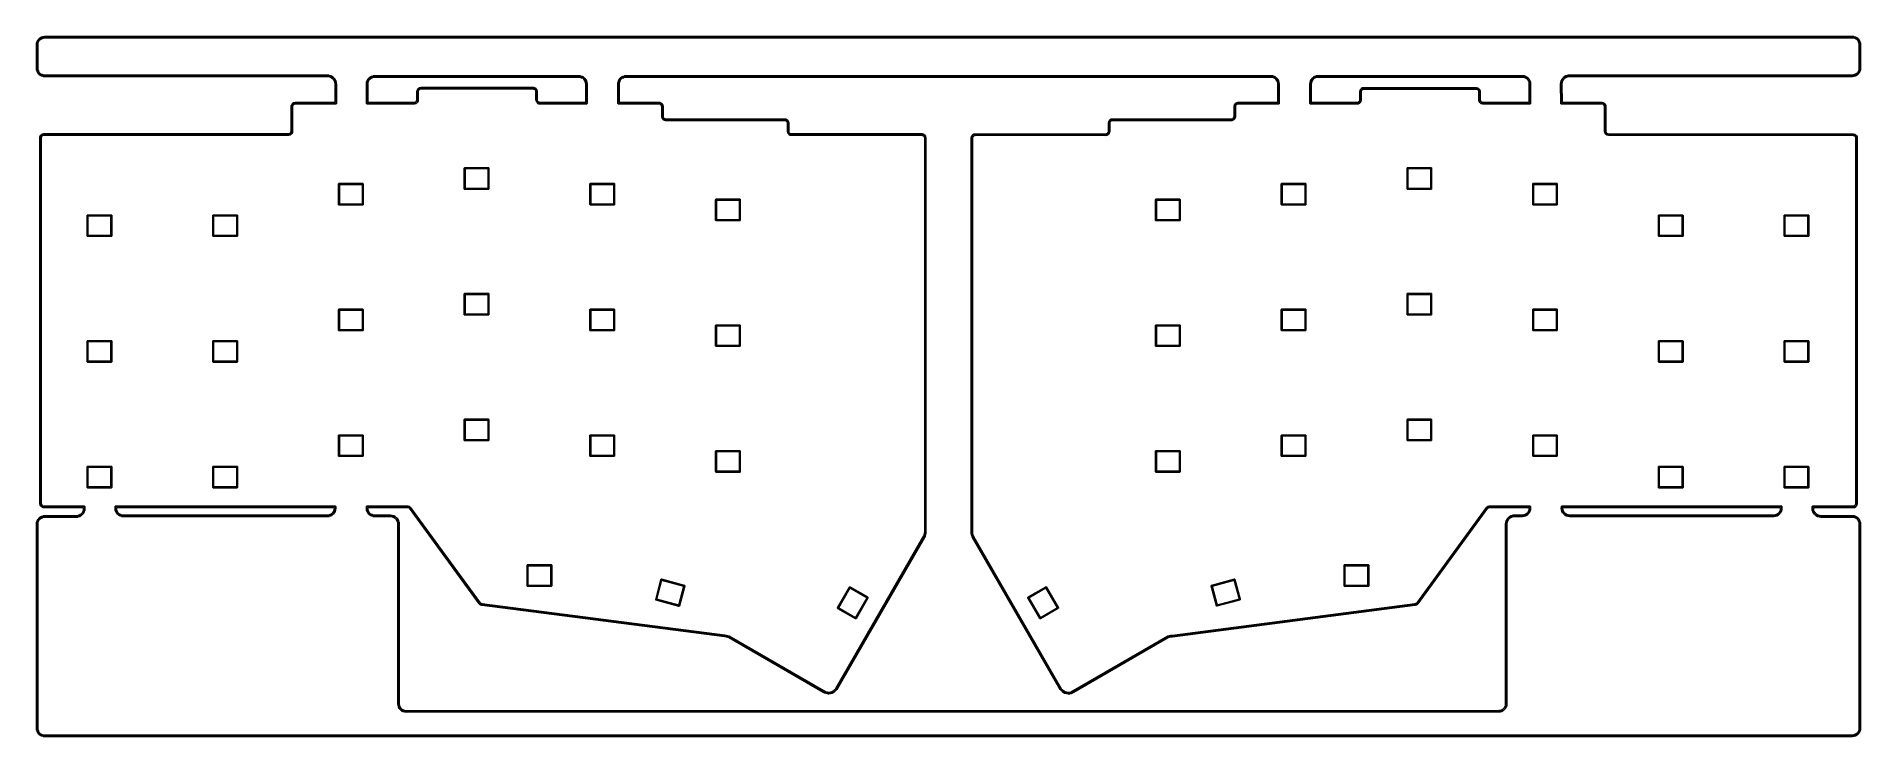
# Model space of a CAD drawing. Extents: x 0.4 to 11.3, y -4.6 to -0.5.
import ezdxf

# ---------------------------------------------------------------- set-up
doc = ezdxf.new("R2010")
doc.units = 0
doc.header["$MEASUREMENT"] = 0
doc.layers.add('BLACK', color=7, linetype='CONTINUOUS')

msp = doc.modelspace()

# ---------------------------------------------------------------- linework, layer by layer
at = {"layer": 'BLACK', "linetype": 'CONTINUOUS'}
for p, q in [((0.416831, -0.519), (0.416843, -0.518871)), ((0.416831, -0.519001), (0.416831, -0.519)), ((0.416831, -0.519084), (0.416831, -0.519001)), ((0.416831, -0.519001), (0.416831, -0.519001)), ((0.416831, -0.659149), (0.416831, -0.519084)), ((0.416843, -0.518871), (0.417693, -0.510207)), ((0.417693, -0.510014), (0.41773, -0.509823)), ((0.417693, -0.510207), (0.417693, -0.510014)), ((0.41773, -0.509823), (0.417731, -0.509821)), ((0.417731, -0.509821), (0.417771, -0.509618)), ((0.417771, -0.509618), (0.417805, -0.509444)), ((0.417805, -0.509444), (0.417806, -0.509443)), ((0.417806, -0.509443), (0.417844, -0.509251)), ((0.417844, -0.509251), (0.417917, -0.509073)), ((0.417917, -0.509073), (0.420332, -0.501079)), ((0.420332, -0.501079), (0.42037, -0.500891)), ((0.42037, -0.500891), (0.420444, -0.50071)), ((0.420444, -0.50071), (0.420445, -0.500708)), ((0.420445, -0.500708), (0.420515, -0.500538)), ((0.420515, -0.500538), (0.420591, -0.500353)), ((0.420591, -0.500353), (0.420592, -0.500351)), ((0.420592, -0.500351), (0.420666, -0.500171)), ((0.420666, -0.500171), (0.420773, -0.500011)), ((0.420773, -0.500011), (0.424692, -0.492642)), ((0.424692, -0.492642), (0.424765, -0.492466)), ((0.42551, -0.511166), (0.424705, -0.519385)), ((0.424705, -0.519385), (0.424705, -0.659364)), ((0.424765, -0.492466), (0.424873, -0.492302)), ((0.424873, -0.492302), (0.424875, -0.4923)), ((0.424875, -0.4923), (0.424997, -0.492115)), ((0.424997, -0.492115), (0.425086, -0.491981)), ((0.425086, -0.491981), (0.425088, -0.491979)), ((0.425088, -0.491979), (0.425197, -0.491815)), ((0.425197, -0.491815), (0.425332, -0.49168)), ((0.425332, -0.49168), (0.430606, -0.48521)), ((0.427815, -0.50354), (0.42551, -0.511166)), ((0.431555, -0.496508), (0.427815, -0.50354)), ((0.430606, -0.48521), (0.430712, -0.485049)), ((0.430712, -0.485049), (0.430849, -0.484911)), ((0.430849, -0.484911), (0.43085, -0.48491)), ((0.43085, -0.48491), (0.431051, -0.484707)), ((0.431051, -0.484707), (0.431122, -0.484636)), ((0.431122, -0.484636), (0.43126, -0.484498)), ((0.431122, -0.484636), (0.431122, -0.484636)), ((0.43126, -0.484498), (0.43142, -0.48439)), ((0.43142, -0.48439), (0.437856, -0.479067)), ((0.436587, -0.490335), (0.431555, -0.496508)), ((0.442728, -0.485256), (0.436587, -0.490335)), ((0.437856, -0.479067), (0.437991, -0.478931)), ((0.437991, -0.478931), (0.438153, -0.478821)), ((0.438153, -0.478821), (0.438155, -0.478819)), ((0.438155, -0.478819), (0.438327, -0.478704)), ((0.438327, -0.478704), (0.438473, -0.478605)), ((0.438473, -0.478605), (0.438475, -0.478604)), ((0.438475, -0.478604), (0.438638, -0.478495)), ((0.438638, -0.478495), (0.438814, -0.478421)), ((0.438814, -0.478421), (0.446157, -0.474448)), ((0.449734, -0.481466), (0.442728, -0.485256)), ((0.446157, -0.474448), (0.446317, -0.47434)), ((0.446317, -0.47434), (0.446496, -0.474265)), ((0.446496, -0.474265), (0.446497, -0.474264)), ((0.446497, -0.474264), (0.44673, -0.474167)), ((0.44673, -0.474167), (0.446853, -0.474115)), ((0.446853, -0.474115), (0.447033, -0.474039)), ((0.446853, -0.474115), (0.446853, -0.474115)), ((0.447033, -0.474039), (0.447223, -0.474)), ((0.447223, -0.474), (0.455197, -0.471533)), ((0.457343, -0.479111), (0.449734, -0.481466)), ((0.455197, -0.471533), (0.455373, -0.471458)), ((0.455373, -0.471458), (0.455565, -0.471419)), ((0.455565, -0.471419), (0.455568, -0.471418)), ((0.455568, -0.471418), (0.455762, -0.471378)), ((0.455762, -0.471378), (0.455943, -0.471341)), ((0.455943, -0.471341), (0.455945, -0.471341)), ((0.455945, -0.471341), (0.456138, -0.471301)), ((0.456138, -0.471301), (0.456329, -0.4713)), ((0.456329, -0.4713), (0.464546, -0.470435)), ((0.465537, -0.478248), (0.457343, -0.479111)), ((0.464546, -0.470435), (0.464559, -0.470431)), ((0.464559, -0.470431), (0.464928, -0.470395)), ((0.464928, -0.470395), (0.46511, -0.470375)), ((0.46511, -0.470375), (0.465124, -0.470375)), ((0.465124, -0.470375), (0.465138, -0.470374)), ((0.465138, -0.470374), (0.465325, -0.470374)), ((0.465325, -0.470374), (0.465692, -0.470372)), ((0.465752, -0.478248), (0.465537, -0.478248)), ((0.465692, -0.470372), (0.465705, -0.470374)), ((0.465705, -0.470374), (0.465752, -0.470374)), ((0.465752, -0.470374), (11.2229, -0.47002)), ((0.465752, -0.470374), (0.465752, -0.470374)), ((11.2225, -0.477894), (0.465752, -0.478248)), ((11.2307, -0.478699), (11.2225, -0.477894)), ((11.2229, -0.47002), (11.2229, -0.47002)), ((11.2229, -0.47002), (11.2229, -0.470026)), ((11.2229, -0.470026), (11.2316, -0.470882)), ((11.2383, -0.481003), (11.2307, -0.478699)), ((11.2316, -0.470882), (11.2318, -0.470882)), ((11.2318, -0.470882), (11.232, -0.47092)), ((11.232, -0.47092), (11.232, -0.47092)), ((11.232, -0.47092), (11.2323, -0.470982)), ((11.2323, -0.470982), (11.2324, -0.470995)), ((11.2324, -0.470995), (11.2324, -0.470995)), ((11.2324, -0.470995), (11.2326, -0.471033)), ((11.2326, -0.471033), (11.2328, -0.471107)), ((11.2328, -0.471107), (11.2407, -0.473521)), ((11.2453, -0.484744), (11.2383, -0.481003)), ((11.2407, -0.473521), (11.2409, -0.473558)), ((11.2409, -0.473558), (11.2411, -0.473633)), ((11.2411, -0.473633), (11.2411, -0.473634)), ((11.2411, -0.473634), (11.2413, -0.473705)), ((11.2413, -0.473705), (11.2415, -0.47378)), ((11.2415, -0.47378), (11.2415, -0.473781)), ((11.2415, -0.473781), (11.2416, -0.473857)), ((11.2416, -0.473857), (11.2418, -0.473962)), ((11.2418, -0.473962), (11.2492, -0.477881)), ((11.2515, -0.489782), (11.2453, -0.484744)), ((11.2492, -0.477881), (11.2494, -0.477954)), ((11.2494, -0.477954), (11.2495, -0.478062)), ((11.2495, -0.478062), (11.2495, -0.478063)), ((11.2495, -0.478063), (11.2497, -0.478179)), ((11.2497, -0.478179), (11.2498, -0.478276)), ((11.2498, -0.478276), (11.2498, -0.478277)), ((11.2498, -0.478277), (11.25, -0.478385)), ((11.25, -0.478385), (11.2501, -0.478521)), ((11.2501, -0.478521), (11.2566, -0.483796)), ((11.2566, -0.495917), (11.2515, -0.489782)), ((11.2566, -0.483796), (11.2568, -0.4839)), ((11.2603, -0.502921), (11.2566, -0.495917)), ((11.2568, -0.4839), (11.2569, -0.48404)), ((11.2569, -0.48404), (11.2569, -0.484044)), ((11.2569, -0.484044), (11.257, -0.48418)), ((11.257, -0.48418), (11.2572, -0.484309)), ((11.2572, -0.484309), (11.2572, -0.484313)), ((11.2572, -0.484313), (11.2573, -0.484454)), ((11.2573, -0.484454), (11.2574, -0.48461)), ((11.2574, -0.48461), (11.2628, -0.491046)), ((11.2627, -0.510531), (11.2603, -0.502921)), ((11.2636, -0.518722), (11.2627, -0.510531)), ((11.2628, -0.491046), (11.2629, -0.491187)), ((11.2629, -0.491187), (11.2631, -0.491502)), ((11.2631, -0.491502), (11.2633, -0.49182)), ((11.2633, -0.49182), (11.2634, -0.492004)), ((11.2634, -0.492004), (11.2674, -0.499347)), ((11.2636, -0.518941), (11.2636, -0.518722)), ((11.2636, -0.518942), (11.2636, -0.518941)), ((11.2636, -0.658709), (11.2636, -0.518942)), ((11.2674, -0.499347), (11.2675, -0.4995)), ((11.2675, -0.4995), (11.2676, -0.499687)), ((11.2676, -0.499687), (11.2676, -0.499695)), ((11.2676, -0.499695), (11.2676, -0.499865)), ((11.2676, -0.499865), (11.2677, -0.500035)), ((11.2677, -0.500035), (11.2677, -0.500044)), ((11.2677, -0.500044), (11.2678, -0.500231)), ((11.2678, -0.500231), (11.2678, -0.500413)), ((11.2678, -0.500413), (11.2703, -0.508387)), ((11.2703, -0.508387), (11.2704, -0.508571)), ((11.2704, -0.508571), (11.2705, -0.50894)), ((11.2705, -0.50894), (11.2705, -0.50932)), ((11.2705, -0.50932), (11.2705, -0.509519)), ((11.2705, -0.509519), (11.2714, -0.517739)), ((11.2714, -0.517739), (11.2714, -0.517748)), ((11.2714, -0.517748), (11.2714, -0.518119)), ((11.2714, -0.518119), (11.2714, -0.518308)), ((11.2714, -0.518308), (11.2714, -0.518317)), ((11.2714, -0.518317), (11.2714, -0.518327)), ((11.2714, -0.518327), (11.2714, -0.518525)), ((11.2714, -0.518525), (11.2714, -0.518889)), ((11.2714, -0.518889), (11.2714, -0.518898)), ((11.2714, -0.518898), (11.2715, -0.658514)), ((0.416828, -0.65921), (0.416831, -0.659197)), ((0.416831, -0.659576), (0.416828, -0.65921)), ((0.416831, -0.65915), (0.416831, -0.659149)), ((0.416831, -0.659197), (0.416831, -0.65915)), ((0.416831, -0.659764), (0.416831, -0.659576)), ((0.416832, -0.659778), (0.416831, -0.659764)), ((0.416832, -0.659791), (0.416832, -0.659778)), ((0.416851, -0.659973), (0.416832, -0.659791)), ((0.416888, -0.660343), (0.416851, -0.659973)), ((0.416892, -0.660355), (0.416888, -0.660343)), ((0.417757, -0.668573), (0.416892, -0.660355)), ((0.417758, -0.668764), (0.417757, -0.668573)), ((0.417798, -0.668956), (0.417758, -0.668764)), ((0.417798, -0.668959), (0.417798, -0.668956)), ((0.417838, -0.669152), (0.417798, -0.668959)), ((0.417875, -0.669334), (0.417838, -0.669152)), ((0.417876, -0.669336), (0.417875, -0.669334)), ((0.417915, -0.669528), (0.417876, -0.669336)), ((0.41799, -0.669705), (0.417915, -0.669528)), ((0.420457, -0.677679), (0.41799, -0.669705)), ((0.420496, -0.677867), (0.420457, -0.677679)), ((0.420571, -0.678048), (0.420496, -0.677867)), ((0.420572, -0.678049), (0.420571, -0.678048)), ((0.420642, -0.678216), (0.420572, -0.678049)), ((0.420721, -0.678404), (0.420642, -0.678216)), ((0.420721, -0.678405), (0.420721, -0.678404)), ((0.420797, -0.678585), (0.420721, -0.678405)), ((0.420905, -0.678744), (0.420797, -0.678585)), ((0.424877, -0.686091), (0.420905, -0.678744)), ((0.424705, -0.659364), (0.425568, -0.667559)), ((0.424951, -0.686268), (0.424877, -0.686091)), ((0.42506, -0.68643), (0.424951, -0.686268)), ((0.425062, -0.686432), (0.42506, -0.68643)), ((0.425191, -0.686623), (0.425062, -0.686432)), ((0.425276, -0.68675), (0.425191, -0.686623)), ((0.425277, -0.686751), (0.425276, -0.68675)), ((0.425387, -0.686914), (0.425277, -0.686751)), ((0.425524, -0.687049), (0.425387, -0.686914)), ((0.430843, -0.693482), (0.425524, -0.687049)), ((0.425568, -0.667559), (0.427923, -0.675168)), ((0.427923, -0.675168), (0.431713, -0.682178)), ((0.43095, -0.693642), (0.430843, -0.693482)), ((0.431088, -0.693779), (0.43095, -0.693642)), ((0.431089, -0.69378), (0.431088, -0.693779)), ((0.431307, -0.693996), (0.431089, -0.69378)), ((0.431363, -0.694052), (0.431307, -0.693996)), ((0.431502, -0.694189), (0.431363, -0.694052)), ((0.431363, -0.694052), (0.431363, -0.694052)), ((0.431663, -0.694296), (0.431502, -0.694189)), ((0.438137, -0.699574), (0.431663, -0.694296)), ((0.431713, -0.682178), (0.436788, -0.688315)), ((0.436788, -0.688315), (0.442965, -0.693351)), ((0.438272, -0.699709), (0.438137, -0.699574)), ((0.438435, -0.699817), (0.438272, -0.699709)), ((0.438438, -0.699819), (0.438435, -0.699817)), ((0.438609, -0.699933), (0.438438, -0.699819)), ((0.438756, -0.700031), (0.438609, -0.699933)), ((0.438758, -0.700032), (0.438756, -0.700031)), ((0.438922, -0.700141), (0.438758, -0.700032)), ((0.439099, -0.700213), (0.438922, -0.700141)), ((0.446468, -0.704133), (0.439099, -0.700213)), ((0.442965, -0.693351), (0.449996, -0.697091)), ((0.446629, -0.70424), (0.446468, -0.704133)), ((0.446809, -0.704314), (0.446629, -0.70424)), ((0.44681, -0.704315), (0.446809, -0.704314)), ((0.446983, -0.704386), (0.44681, -0.704315)), ((0.447166, -0.704462), (0.446983, -0.704386)), ((0.447167, -0.704462), (0.447166, -0.704462)), ((0.447347, -0.704536), (0.447167, -0.704462)), ((0.447537, -0.704573), (0.447347, -0.704536)), ((0.45553, -0.706984), (0.447537, -0.704573)), ((0.449996, -0.697091), (0.457622, -0.699391)), ((0.455708, -0.707058), (0.45553, -0.706984)), ((0.4559, -0.707096), (0.455708, -0.707058)), ((0.455902, -0.707097), (0.4559, -0.707096)), ((0.456082, -0.707132), (0.455902, -0.707097)), ((0.456278, -0.707171), (0.456082, -0.707132)), ((0.45628, -0.707171), (0.456278, -0.707171)), ((0.456473, -0.707209), (0.45628, -0.707171)), ((0.456664, -0.707209), (0.456473, -0.707209)), ((0.465354, -0.708061), (0.456664, -0.707209)), ((0.457622, -0.699391), (0.465838, -0.700197)), ((0.465453, -0.708071), (0.465354, -0.708061)), ((0.465537, -0.708071), (0.465453, -0.708071)), ((0.465453, -0.708071), (0.465453, -0.708071)), ((0.465453, -0.708071), (0.465453, -0.708071)), ((2.14848, -0.708071), (0.465537, -0.708071)), ((0.465838, -0.700197), (2.14837, -0.700197)), ((2.14837, -0.700197), (2.14841, -0.70019)), ((2.14841, -0.70019), (2.14876, -0.700197)), ((2.14854, -0.708078), (2.14848, -0.708071)), ((2.14858, -0.708079), (2.14854, -0.708078)), ((2.14862, -0.708083), (2.14858, -0.708079)), ((2.15731, -0.708934), (2.14862, -0.708083)), ((2.14862, -0.708083), (2.14862, -0.708083)), ((2.14876, -0.700197), (2.14891, -0.700197)), ((2.14891, -0.700197), (2.14895, -0.700201)), ((2.14895, -0.700201), (2.14899, -0.700202)), ((2.14899, -0.700202), (2.14914, -0.70022)), ((2.14914, -0.70022), (2.14949, -0.700254)), ((2.14949, -0.700254), (2.1495, -0.700257)), ((2.1495, -0.700257), (2.15796, -0.701086)), ((2.15733, -0.708938), (2.15731, -0.708934)), ((2.16569, -0.711462), (2.15733, -0.708938)), ((2.15796, -0.701086), (2.15803, -0.701081)), ((2.15803, -0.701081), (2.15836, -0.701123)), ((2.15836, -0.701123), (2.15869, -0.701155)), ((2.15869, -0.701155), (2.15893, -0.701226)), ((2.15893, -0.701226), (2.15906, -0.701252)), ((2.15906, -0.701252), (2.15922, -0.701286)), ((2.15922, -0.701286), (2.15923, -0.701287)), ((2.15923, -0.701287), (2.15923, -0.701288)), ((2.15923, -0.701288), (2.1594, -0.701338)), ((2.1594, -0.701338), (2.16802, -0.70394)), ((2.1734, -0.715565), (2.16569, -0.711462)), ((2.16802, -0.70394), (2.16807, -0.703952)), ((2.16807, -0.703952), (2.1682, -0.703995)), ((2.1682, -0.703995), (2.16826, -0.704014)), ((2.16826, -0.704014), (2.16833, -0.704034)), ((2.16833, -0.704034), (2.16839, -0.70406)), ((2.16839, -0.70406), (2.16846, -0.704082)), ((2.16846, -0.704082), (2.16855, -0.70412)), ((2.16855, -0.70412), (2.16857, -0.704128)), ((2.16857, -0.704128), (2.16871, -0.704188)), ((2.16871, -0.704188), (2.16885, -0.704246)), ((2.16885, -0.704246), (2.16889, -0.704264)), ((2.16889, -0.704264), (2.16889, -0.704265)), ((2.16889, -0.704265), (2.16904, -0.704327)), ((2.16904, -0.704327), (2.16906, -0.70434)), ((2.16906, -0.70434), (2.16909, -0.704351)), ((2.16909, -0.704351), (2.16923, -0.70443)), ((2.16923, -0.70443), (2.17693, -0.708521)), ((2.17341, -0.71557), (2.1734, -0.715565)), ((2.18016, -0.721079), (2.17341, -0.71557)), ((2.17693, -0.708521), (2.17693, -0.708522)), ((2.17693, -0.708522), (2.17697, -0.708543)), ((2.17697, -0.708543), (2.17699, -0.708551)), ((2.17699, -0.708551), (2.17727, -0.708701)), ((2.17727, -0.708701), (2.17737, -0.708754)), ((2.17737, -0.708754), (2.17742, -0.708785)), ((2.17742, -0.708785), (2.17744, -0.708792)), ((2.17744, -0.708792), (2.17744, -0.708794)), ((2.17744, -0.708794), (2.17762, -0.708888)), ((2.17762, -0.708888), (2.17771, -0.708964)), ((2.17771, -0.708964), (2.17787, -0.709064)), ((2.17787, -0.709064), (2.17791, -0.709104)), ((2.17791, -0.709104), (2.17807, -0.709207)), ((2.17807, -0.709207), (2.17807, -0.709212)), ((2.17807, -0.709212), (2.17808, -0.709217)), ((2.17808, -0.709217), (2.17823, -0.709339)), ((2.17823, -0.709339), (2.17852, -0.709573)), ((2.17852, -0.709573), (2.17852, -0.709579)), ((2.17852, -0.709579), (2.18505, -0.714901)), ((2.18017, -0.721083), (2.18016, -0.721079)), ((2.18019, -0.721109), (2.18017, -0.721083)), ((2.18574, -0.727816), (2.18019, -0.721109)), ((2.18505, -0.714901), (2.18508, -0.714919)), ((2.18508, -0.714919), (2.18533, -0.715133)), ((2.18533, -0.715133), (2.18544, -0.71522)), ((2.18544, -0.71522), (2.18548, -0.715259)), ((2.18548, -0.715259), (2.18552, -0.715295)), ((2.18552, -0.715295), (2.18562, -0.715395)), ((2.18562, -0.715395), (2.18586, -0.715626)), ((2.18574, -0.727819), (2.18574, -0.727816)), ((2.18575, -0.727831), (2.18574, -0.727819)), ((2.18989, -0.735498), (2.18575, -0.727831)), ((2.18586, -0.715626), (2.18587, -0.715644)), ((2.18587, -0.715644), (2.18596, -0.715733)), ((2.18596, -0.715733), (2.18598, -0.715751)), ((2.18598, -0.715751), (2.18599, -0.715767)), ((2.18599, -0.715767), (2.1861, -0.715902)), ((2.1861, -0.715902), (2.18634, -0.716177)), ((2.18634, -0.716177), (2.18635, -0.716197)), ((2.18635, -0.716197), (2.19172, -0.722687)), ((2.1899, -0.735505), (2.18989, -0.735498)), ((2.1899, -0.735522), (2.1899, -0.735505)), ((2.19248, -0.743862), (2.1899, -0.735522)), ((2.19172, -0.722687), (2.19173, -0.722699)), ((2.19173, -0.722699), (2.19184, -0.722837)), ((2.19184, -0.722837), (2.19185, -0.722847)), ((2.19185, -0.722847), (2.19195, -0.722972)), ((2.19195, -0.722972), (2.19205, -0.723096)), ((2.19205, -0.723096), (2.19207, -0.723116)), ((2.19207, -0.723116), (2.1921, -0.723151)), ((2.1921, -0.723151), (2.1921, -0.72316)), ((2.1921, -0.72316), (2.19211, -0.723168)), ((2.19211, -0.723168), (2.19221, -0.723317)), ((2.19221, -0.723317), (2.19223, -0.723362)), ((2.19223, -0.723362), (2.19237, -0.723557)), ((2.19237, -0.723557), (2.19247, -0.723712)), ((2.19247, -0.723712), (2.19248, -0.723723)), ((2.19248, -0.723723), (2.19249, -0.723734)), ((2.19339, -0.752518), (2.19248, -0.743862)), ((2.19249, -0.723734), (2.19257, -0.723898)), ((2.19257, -0.723898), (2.19275, -0.724222)), ((2.19275, -0.724222), (2.19276, -0.724233)), ((2.19276, -0.724233), (2.19674, -0.731598)), ((2.1934, -0.752615), (2.19339, -0.752518)), ((2.1934, -0.752778), (2.1934, -0.752615)), ((2.19341, -0.752791), (2.1934, -0.752778)), ((2.19341, -0.752953), (2.19341, -0.752791)), ((2.19341, -0.752956), (2.19341, -0.752953)), ((2.1936, -0.863002), (2.19341, -0.752956)), ((2.19674, -0.731598), (2.19674, -0.731605)), ((2.19674, -0.731605), (2.19676, -0.731646)), ((2.19676, -0.731646), (2.19677, -0.731656)), ((2.19677, -0.731656), (2.19686, -0.731832)), ((2.19686, -0.731832), (2.19689, -0.73187)), ((2.19689, -0.73187), (2.19695, -0.731986)), ((2.19695, -0.731986), (2.19701, -0.732101)), ((2.19701, -0.732101), (2.19701, -0.73211)), ((2.19701, -0.73211), (2.19711, -0.732289)), ((2.19711, -0.732289), (2.19716, -0.73246)), ((2.19716, -0.73246), (2.19722, -0.732613)), ((2.19722, -0.732613), (2.1973, -0.732784)), ((2.1973, -0.732784), (2.1973, -0.732797)), ((2.1973, -0.732797), (2.19731, -0.732809)), ((2.19731, -0.732809), (2.19736, -0.732987)), ((2.19736, -0.732987), (2.19747, -0.733338)), ((2.19747, -0.733338), (2.19747, -0.733351)), ((2.19747, -0.733351), (2.19996, -0.74137)), ((2.19996, -0.74137), (2.19996, -0.74138)), ((2.19996, -0.74138), (2.20006, -0.7417)), ((2.20006, -0.7417), (2.2001, -0.741836)), ((2.2001, -0.741836), (2.20011, -0.741884)), ((2.20011, -0.741884), (2.20012, -0.741895)), ((2.20012, -0.741895), (2.20012, -0.741897)), ((2.20012, -0.741897), (2.20013, -0.741936)), ((2.20013, -0.741936), (2.20016, -0.742077)), ((2.20016, -0.742077), (2.20023, -0.742403)), ((2.20023, -0.742403), (2.20023, -0.74245)), ((2.20023, -0.74245), (2.20024, -0.742492)), ((2.20024, -0.742492), (2.20027, -0.742645)), ((2.20027, -0.742645), (2.20027, -0.742646)), ((2.20027, -0.742646), (2.20027, -0.742648)), ((2.20027, -0.742648), (2.20029, -0.742817)), ((2.20029, -0.742817), (2.20122, -0.751649)), ((2.20122, -0.751649), (2.20125, -0.751756)), ((2.20125, -0.751756), (2.20126, -0.751967)), ((2.20126, -0.751967), (2.20126, -0.751985)), ((2.20126, -0.751985), (2.20126, -0.752075)), ((2.20126, -0.752075), (2.20127, -0.752104)), ((2.20127, -0.752104), (2.20127, -0.752151)), ((2.20127, -0.752151), (2.20127, -0.752161)), ((2.20127, -0.752161), (2.20127, -0.752168)), ((2.20127, -0.752168), (2.20127, -0.752183)), ((2.20127, -0.752183), (2.20127, -0.752257)), ((2.20127, -0.752257), (2.20128, -0.752331)), ((2.20128, -0.752331), (2.20128, -0.752446)), ((2.20128, -0.752446), (2.20128, -0.752566)), ((2.20128, -0.752566), (2.20128, -0.752571)), ((2.20128, -0.752571), (2.20129, -0.752764)), ((2.20129, -0.752764), (2.20128, -0.752836)), ((2.20128, -0.752836), (2.20148, -0.866743)), ((2.38041, -0.752761), (2.38043, -0.752571)), ((2.38041, -0.75277), (2.38041, -0.752761)), ((2.38041, -0.75278), (2.38041, -0.75277)), ((2.38041, -0.752974), (2.38041, -0.75278)), ((2.38041, -0.753342), (2.38041, -0.752974)), ((2.38042, -0.753351), (2.38041, -0.753342)), ((2.381, -0.866696), (2.38042, -0.753351)), ((2.38043, -0.752571), (2.38047, -0.752201)), ((2.38047, -0.752192), (2.38128, -0.743967)), ((2.38047, -0.752201), (2.38047, -0.752192)), ((2.38128, -0.743774), (2.38131, -0.743583)), ((2.38128, -0.743967), (2.38128, -0.743774)), ((2.38131, -0.743581), (2.38136, -0.743369)), ((2.38131, -0.743583), (2.38131, -0.743581)), ((2.38136, -0.743369), (2.38139, -0.743204)), ((2.38139, -0.743202), (2.38143, -0.743011)), ((2.38139, -0.743204), (2.38139, -0.743202)), ((2.38143, -0.743011), (2.3815, -0.742833)), ((2.3815, -0.742833), (2.38392, -0.734839)), ((2.38392, -0.734839), (2.38395, -0.734651)), ((2.38395, -0.734651), (2.38403, -0.73447)), ((2.38403, -0.734468), (2.3841, -0.734297)), ((2.38403, -0.73447), (2.38403, -0.734468)), ((2.3841, -0.734297), (2.38417, -0.734113)), ((2.38417, -0.734111), (2.38425, -0.73393)), ((2.38417, -0.734113), (2.38417, -0.734111)), ((2.38425, -0.73393), (2.38436, -0.733771)), ((2.38436, -0.733771), (2.38827, -0.726402)), ((2.38827, -0.726402), (2.38835, -0.726226)), ((2.38909, -0.744926), (2.38829, -0.753135)), ((2.38829, -0.753135), (2.38886, -0.862942)), ((2.38835, -0.726226), (2.38846, -0.726062)), ((2.38846, -0.72606), (2.38858, -0.725874)), ((2.38846, -0.726062), (2.38846, -0.72606)), ((2.38858, -0.725874), (2.38867, -0.725741)), ((2.38867, -0.725739), (2.38878, -0.725575)), ((2.38867, -0.725741), (2.38867, -0.725739)), ((2.38878, -0.725575), (2.38891, -0.725439)), ((2.38891, -0.725439), (2.39419, -0.71897)), ((2.3914, -0.737299), (2.38909, -0.744926)), ((2.39514, -0.730268), (2.3914, -0.737299)), ((2.39419, -0.71897), (2.39429, -0.718809)), ((2.39429, -0.718809), (2.39443, -0.718671)), ((2.39443, -0.71867), (2.39463, -0.718467)), ((2.39443, -0.718671), (2.39443, -0.71867)), ((2.39463, -0.718467), (2.3947, -0.718396)), ((2.3947, -0.718396), (2.39484, -0.718257)), ((2.3947, -0.718396), (2.3947, -0.718396)), ((2.39484, -0.718257), (2.395, -0.718149)), ((2.395, -0.718149), (2.40144, -0.712827)), ((2.40017, -0.724094), (2.39514, -0.730268)), ((2.40631, -0.719016), (2.40017, -0.724094)), ((2.40144, -0.712827), (2.40157, -0.712691)), ((2.40157, -0.712691), (2.40174, -0.712581)), ((2.40174, -0.712579), (2.40191, -0.712464)), ((2.40174, -0.712581), (2.40174, -0.712579)), ((2.40191, -0.712464), (2.40206, -0.712365)), ((2.40206, -0.712364), (2.40222, -0.712254)), ((2.40206, -0.712365), (2.40206, -0.712364)), ((2.40222, -0.712254), (2.4024, -0.71218)), ((2.4024, -0.71218), (2.40974, -0.708208)), ((2.41332, -0.715225), (2.40631, -0.719016)), ((2.40974, -0.708208), (2.4099, -0.7081)), ((2.4099, -0.7081), (2.41008, -0.708025)), ((2.41008, -0.708024), (2.41032, -0.707923)), ((2.41008, -0.708025), (2.41008, -0.708024)), ((2.41032, -0.707923), (2.41044, -0.707875)), ((2.41044, -0.707875), (2.41062, -0.707799)), ((2.41044, -0.707875), (2.41044, -0.707875)), ((2.41062, -0.707799), (2.41081, -0.70776)), ((2.41081, -0.70776), (2.41878, -0.705293)), ((2.42093, -0.712871), (2.41332, -0.715225)), ((2.41878, -0.705293), (2.41896, -0.705218)), ((2.41896, -0.705218), (2.41915, -0.705179)), ((2.41915, -0.705178), (2.41935, -0.705138)), ((2.41915, -0.705179), (2.41915, -0.705178)), ((2.41935, -0.705138), (2.41953, -0.705101)), ((2.41953, -0.705101), (2.41972, -0.705061)), ((2.41953, -0.705101), (2.41953, -0.705101)), ((2.41972, -0.705061), (2.41991, -0.70506)), ((2.41991, -0.70506), (2.42813, -0.704195)), ((2.42912, -0.712008), (2.42093, -0.712871)), ((2.42813, -0.704195), (2.42814, -0.704191)), ((2.42814, -0.704191), (2.42851, -0.704155)), ((2.42851, -0.704155), (2.42869, -0.704135)), ((2.42869, -0.704135), (2.42871, -0.704135)), ((2.42871, -0.704135), (2.42872, -0.704134)), ((2.42872, -0.704134), (2.42891, -0.704134)), ((2.42891, -0.704134), (2.42927, -0.704131)), ((3.6444, -0.712008), (2.42912, -0.712008)), ((2.42927, -0.704131), (2.42929, -0.704134)), ((2.42929, -0.704134), (3.6447, -0.704134)), ((3.65261, -0.712814), (3.6444, -0.712008)), ((3.6447, -0.704134), (3.64478, -0.704134)), ((3.64478, -0.704134), (3.64478, -0.704134)), ((3.64478, -0.704134), (3.64478, -0.704134)), ((3.64478, -0.704134), (3.64489, -0.704144)), ((3.64489, -0.704144), (3.65357, -0.704996)), ((3.66024, -0.715118), (3.65261, -0.712814)), ((3.65357, -0.704996), (3.65377, -0.704996)), ((3.65377, -0.704996), (3.65396, -0.705034)), ((3.65396, -0.705034), (3.65396, -0.705034)), ((3.65396, -0.705034), (3.65414, -0.70507)), ((3.65414, -0.70507), (3.65434, -0.705109)), ((3.65434, -0.705109), (3.65434, -0.705109)), ((3.65434, -0.705109), (3.65453, -0.705147)), ((3.65453, -0.705147), (3.65471, -0.705221)), ((3.65471, -0.705221), (3.6627, -0.707636)), ((3.66727, -0.718858), (3.66024, -0.715118)), ((3.6627, -0.707636), (3.66289, -0.707673)), ((3.66289, -0.707673), (3.66307, -0.707747)), ((3.66307, -0.707747), (3.66307, -0.707748)), ((3.66307, -0.707748), (3.66324, -0.707818)), ((3.66324, -0.707818), (3.66343, -0.707894)), ((3.66343, -0.707894), (3.66343, -0.707895)), ((3.66343, -0.707895), (3.66361, -0.70797)), ((3.66361, -0.70797), (3.66377, -0.708076)), ((3.66377, -0.708076), (3.67114, -0.711996)), ((3.67344, -0.723894), (3.66727, -0.718858)), ((3.67114, -0.711996), (3.67132, -0.712069)), ((3.67132, -0.712069), (3.67148, -0.712177)), ((3.67148, -0.712177), (3.67148, -0.712178)), ((3.67148, -0.712178), (3.67165, -0.712291)), ((3.67165, -0.712291), (3.6718, -0.71239)), ((3.6718, -0.71239), (3.6718, -0.712391)), ((3.6718, -0.712391), (3.67196, -0.7125)), ((3.67196, -0.7125), (3.6721, -0.712635)), ((3.6721, -0.712635), (3.67857, -0.717913)), ((3.67852, -0.730032), (3.67344, -0.723894)), ((3.68231, -0.737037), (3.67852, -0.730032)), ((3.67857, -0.717913), (3.67873, -0.718018)), ((3.67873, -0.718018), (3.67887, -0.718156)), ((3.67887, -0.718156), (3.67887, -0.718158)), ((3.67887, -0.718158), (3.67902, -0.718308)), ((3.67902, -0.718308), (3.67914, -0.718428)), ((3.67914, -0.718428), (3.67914, -0.718429)), ((3.67914, -0.718429), (3.67928, -0.718568)), ((3.67928, -0.718568), (3.67939, -0.718727)), ((3.67939, -0.718727), (3.68471, -0.725159)), ((3.68467, -0.744646), (3.68231, -0.737037)), ((3.68553, -0.752839), (3.68467, -0.744646)), ((3.68471, -0.725159), (3.68485, -0.725294)), ((3.68485, -0.725294), (3.68496, -0.725456)), ((3.68496, -0.725456), (3.68496, -0.725458)), ((3.68496, -0.725458), (3.68506, -0.725609)), ((3.68506, -0.725609), (3.68517, -0.725776)), ((3.68517, -0.725776), (3.68518, -0.725778)), ((3.68518, -0.725778), (3.68528, -0.72594)), ((3.68528, -0.72594), (3.68536, -0.726117)), ((3.68536, -0.726117), (3.68933, -0.73346)), ((3.68553, -0.752872), (3.68553, -0.752839)), ((3.68553, -0.753055), (3.68553, -0.752872)), ((3.68553, -0.753065), (3.68553, -0.753055)), ((3.6861, -0.863002), (3.68553, -0.753065)), ((3.68933, -0.73346), (3.68944, -0.73362)), ((3.68944, -0.73362), (3.68951, -0.733799)), ((3.68951, -0.733799), (3.68952, -0.7338)), ((3.68952, -0.7338), (3.6896, -0.733991)), ((3.6896, -0.733991), (3.68966, -0.734156)), ((3.68966, -0.734156), (3.68966, -0.734156)), ((3.68966, -0.734156), (3.68974, -0.734337)), ((3.68974, -0.734337), (3.68978, -0.734526)), ((3.68978, -0.734526), (3.69225, -0.7425)), ((3.69225, -0.7425), (3.69232, -0.742676)), ((3.69232, -0.742676), (3.69236, -0.742869)), ((3.69236, -0.742869), (3.69236, -0.742871)), ((3.69236, -0.742871), (3.6924, -0.743066)), ((3.6924, -0.743066), (3.69244, -0.743246)), ((3.69244, -0.743246), (3.69244, -0.743248)), ((3.69244, -0.743248), (3.69248, -0.743441)), ((3.69248, -0.743441), (3.69248, -0.743632)), ((3.69248, -0.743632), (3.69334, -0.751849)), ((3.69334, -0.751849), (3.69335, -0.751862)), ((3.69335, -0.751862), (3.69338, -0.75223)), ((3.69338, -0.75223), (3.6934, -0.752413)), ((3.6934, -0.752413), (3.6934, -0.752427)), ((3.6934, -0.752427), (3.69341, -0.752441)), ((3.69341, -0.752441), (3.69341, -0.752629)), ((3.69341, -0.752629), (3.69341, -0.752995)), ((3.69341, -0.752995), (3.69341, -0.753004)), ((3.69341, -0.753004), (3.694, -0.866736)), ((3.87648, -0.752759), (3.8765, -0.752538)), ((3.87648, -0.752763), (3.87648, -0.752759)), ((3.87648, -0.752767), (3.87648, -0.752763)), ((3.87648, -0.75298), (3.87648, -0.752767)), ((3.87648, -0.753341), (3.87648, -0.75298)), ((3.87648, -0.753344), (3.87648, -0.753341)), ((3.87667, -0.866689), (3.87648, -0.753344)), ((3.8765, -0.752538), (3.87653, -0.752188)), ((3.87653, -0.752185), (3.87734, -0.743967)), ((3.87653, -0.752188), (3.87653, -0.752185)), ((3.87734, -0.743778), (3.87738, -0.743584)), ((3.87734, -0.743967), (3.87734, -0.743778)), ((3.87738, -0.74358), (3.87742, -0.743387)), ((3.87738, -0.743584), (3.87738, -0.74358)), ((3.87742, -0.743387), (3.87745, -0.743207)), ((3.87745, -0.743207), (3.87746, -0.743203)), ((3.87746, -0.743203), (3.87749, -0.743009)), ((3.87749, -0.743009), (3.87757, -0.742834)), ((3.87757, -0.742834), (3.87997, -0.734842)), ((3.87997, -0.734842), (3.88001, -0.734654)), ((3.88001, -0.734654), (3.88008, -0.734473)), ((3.88008, -0.734473), (3.88009, -0.734471)), ((3.88009, -0.734471), (3.88016, -0.734297)), ((3.88016, -0.734297), (3.88023, -0.734116)), ((3.88023, -0.734114), (3.88031, -0.733933)), ((3.88023, -0.734116), (3.88023, -0.734114)), ((3.88031, -0.733933), (3.88041, -0.733773)), ((3.88041, -0.733773), (3.88433, -0.726399)), ((3.88433, -0.726399), (3.8844, -0.726216)), ((3.88516, -0.744925), (3.88435, -0.753143)), ((3.88435, -0.753143), (3.88454, -0.862942)), ((3.8844, -0.726216), (3.88461, -0.725911)), ((3.88461, -0.725911), (3.88483, -0.725578)), ((3.88483, -0.725578), (3.88497, -0.725437)), ((3.88497, -0.725437), (3.89027, -0.718966)), ((3.88746, -0.737296), (3.88516, -0.744925)), ((3.89119, -0.730271), (3.88746, -0.737296)), ((3.89027, -0.718966), (3.89038, -0.71881)), ((3.89038, -0.71881), (3.89052, -0.718668)), ((3.89052, -0.718662), (3.89066, -0.718523)), ((3.89052, -0.718668), (3.89052, -0.718662)), ((3.89066, -0.718523), (3.89079, -0.718397)), ((3.89079, -0.718393), (3.89093, -0.71825)), ((3.89079, -0.718397), (3.89079, -0.718393)), ((3.89093, -0.71825), (3.89109, -0.718146)), ((3.89109, -0.718146), (3.89752, -0.712828)), ((3.89625, -0.724098), (3.89119, -0.730271)), ((3.90239, -0.719015), (3.89625, -0.724098)), ((3.89752, -0.712828), (3.89765, -0.712692)), ((3.89765, -0.712692), (3.89781, -0.712582)), ((3.89781, -0.712582), (3.89782, -0.71258)), ((3.89782, -0.71258), (3.89798, -0.712468)), ((3.89798, -0.712468), (3.89813, -0.712366)), ((3.89813, -0.712366), (3.89814, -0.712365)), ((3.89814, -0.712365), (3.8983, -0.712255)), ((3.8983, -0.712255), (3.89847, -0.712181)), ((3.89847, -0.712181), (3.90581, -0.708209)), ((3.90939, -0.715225), (3.90239, -0.719015)), ((3.90581, -0.708209), (3.90597, -0.7081)), ((3.90597, -0.7081), (3.90615, -0.708025)), ((3.90615, -0.708025), (3.90669, -0.707799)), ((3.90615, -0.708025), (3.90615, -0.708025)), ((3.90669, -0.707799), (3.90688, -0.707761)), ((3.90688, -0.707761), (3.91485, -0.705293)), ((3.917, -0.712871), (3.90939, -0.715225)), ((3.91485, -0.705293), (3.91503, -0.705218)), ((3.91503, -0.705218), (3.91522, -0.705179)), ((3.91522, -0.705178), (3.91542, -0.705136)), ((3.91522, -0.705179), (3.91522, -0.705178)), ((3.91542, -0.705136), (3.9156, -0.705101)), ((3.9156, -0.705101), (3.91579, -0.705061)), ((3.9156, -0.705101), (3.9156, -0.705101)), ((3.91579, -0.705061), (3.91598, -0.70506)), ((3.91598, -0.70506), (3.9242, -0.704195)), ((3.92519, -0.712008), (3.917, -0.712871)), ((3.9242, -0.704195), (3.92421, -0.704191)), ((3.92421, -0.704191), (3.92458, -0.704155)), ((3.92458, -0.704155), (3.92476, -0.704135)), ((3.92476, -0.704135), (3.92477, -0.704135)), ((3.92477, -0.704135), (3.92479, -0.704134)), ((3.92479, -0.704134), (3.92497, -0.704134)), ((3.92497, -0.704134), (3.92534, -0.704131)), ((3.92541, -0.712008), (3.92519, -0.712008)), ((3.92534, -0.704131), (3.92535, -0.704134)), ((3.92535, -0.704134), (3.92541, -0.704134)), ((3.92541, -0.704134), (7.7632, -0.70378)), ((7.76282, -0.711654), (3.92541, -0.712008)), ((3.92541, -0.712008), (3.92541, -0.712008)), ((7.77102, -0.712459), (7.76282, -0.711654)), ((7.7632, -0.70378), (7.7632, -0.70378)), ((7.7632, -0.70378), (7.77198, -0.704642)), ((7.77863, -0.714763), (7.77102, -0.712459)), ((7.77198, -0.704642), (7.77218, -0.704642)), ((7.77218, -0.704642), (7.77237, -0.704679)), ((7.77237, -0.704679), (7.77237, -0.704679)), ((7.77237, -0.704679), (7.77268, -0.704742)), ((7.77268, -0.704742), (7.77275, -0.704755)), ((7.77275, -0.704755), (7.77275, -0.704755)), ((7.77275, -0.704755), (7.77294, -0.704793)), ((7.77294, -0.704793), (7.77312, -0.704867)), ((7.77312, -0.704867), (7.78109, -0.707281)), ((7.78567, -0.718504), (7.77863, -0.714763)), ((7.78109, -0.707281), (7.78128, -0.707318)), ((7.78128, -0.707318), (7.78146, -0.707393)), ((7.78146, -0.707393), (7.78146, -0.707394)), ((7.78146, -0.707394), (7.78164, -0.707465)), ((7.78164, -0.707465), (7.78182, -0.707539)), ((7.78182, -0.707539), (7.78182, -0.707541)), ((7.78182, -0.707541), (7.782, -0.707617)), ((7.782, -0.707617), (7.78216, -0.707722)), ((7.78216, -0.707722), (7.78953, -0.711641)), ((7.79184, -0.723542), (7.78567, -0.718504)), ((7.78953, -0.711641), (7.78971, -0.711714)), ((7.78971, -0.711714), (7.78987, -0.711822)), ((7.78987, -0.711822), (7.78987, -0.711823)), ((7.78987, -0.711823), (7.79005, -0.711938)), ((7.79005, -0.711938), (7.79019, -0.712036)), ((7.79019, -0.712036), (7.79019, -0.712037)), ((7.79019, -0.712037), (7.79036, -0.712145)), ((7.79036, -0.712145), (7.79049, -0.712281)), ((7.79049, -0.712281), (7.79696, -0.717556)), ((7.79694, -0.729677), (7.79184, -0.723542)), ((7.8007, -0.736681), (7.79694, -0.729677)), ((7.79696, -0.717556), (7.79712, -0.71766)), ((7.79712, -0.71766), (7.79726, -0.7178)), ((7.79726, -0.7178), (7.79726, -0.717804)), ((7.79726, -0.717804), (7.7974, -0.71794)), ((7.7974, -0.71794), (7.79753, -0.718069)), ((7.79753, -0.718069), (7.79753, -0.718073)), ((7.79753, -0.718073), (7.79768, -0.718213)), ((7.79768, -0.718213), (7.79778, -0.71837)), ((7.79778, -0.71837), (7.80313, -0.724806)), ((7.80307, -0.744291), (7.8007, -0.736681)), ((7.80392, -0.752481), (7.80307, -0.744291)), ((7.80313, -0.724806), (7.80327, -0.724947)), ((7.80327, -0.724947), (7.80348, -0.725262)), ((7.80348, -0.725262), (7.80369, -0.72558)), ((7.80369, -0.72558), (7.80377, -0.725764)), ((7.80377, -0.725764), (7.80772, -0.733107)), ((7.80392, -0.752512), (7.80392, -0.752481)), ((7.80392, -0.752701), (7.80392, -0.752512)), ((7.80392, -0.752706), (7.80392, -0.752701)), ((7.80422, -0.863257), (7.80392, -0.752706)), ((7.80772, -0.733107), (7.80783, -0.733259)), ((7.80783, -0.733259), (7.8079, -0.733446)), ((7.8079, -0.733446), (7.80791, -0.733455)), ((7.80791, -0.733455), (7.80798, -0.733625)), ((7.80798, -0.733625), (7.80805, -0.733795)), ((7.80805, -0.733795), (7.80805, -0.733804)), ((7.80805, -0.733804), (7.80813, -0.733991)), ((7.80813, -0.733991), (7.80817, -0.734172)), ((7.80817, -0.734172), (7.81065, -0.742147)), ((7.81065, -0.742147), (7.81073, -0.74233)), ((7.81073, -0.74233), (7.8108, -0.7427)), ((7.8108, -0.7427), (7.81088, -0.74308)), ((7.81088, -0.74308), (7.81088, -0.743279)), ((7.81088, -0.743279), (7.81173, -0.751499)), ((7.81173, -0.751499), (7.81173, -0.751508)), ((7.81173, -0.751508), (7.81177, -0.751879)), ((7.81177, -0.751879), (7.81179, -0.752068)), ((7.81179, -0.752068), (7.81179, -0.752077)), ((7.81179, -0.752077), (7.81179, -0.752087)), ((7.81179, -0.752087), (7.81179, -0.752285)), ((7.81179, -0.752285), (7.81179, -0.752649)), ((7.81179, -0.752649), (7.81179, -0.752656)), ((7.81179, -0.752656), (7.81211, -0.866996)), ((7.99478, -0.867059), (7.9949, -0.752599)), ((7.9949, -0.752401), (7.99492, -0.752223)), ((7.9949, -0.752412), (7.9949, -0.752401)), ((7.9949, -0.752422), (7.9949, -0.752412)), ((7.9949, -0.752599), (7.9949, -0.752422)), ((7.99492, -0.752223), (7.99573, -0.743613)), ((7.99573, -0.743406), (7.9958, -0.743041)), ((7.99573, -0.743613), (7.99573, -0.743406)), ((7.9958, -0.743041), (7.99587, -0.742672)), ((7.99587, -0.742672), (7.99595, -0.74248)), ((7.99595, -0.74248), (7.9984, -0.734479)), ((7.9984, -0.734479), (7.99844, -0.734299)), ((7.99844, -0.734299), (7.99851, -0.734111)), ((7.99851, -0.734111), (7.99852, -0.734101)), ((7.99852, -0.734101), (7.99859, -0.73393)), ((7.99859, -0.73393), (7.99866, -0.733761)), ((7.99866, -0.733752), (7.99874, -0.733564)), ((7.99866, -0.733761), (7.99866, -0.733752)), ((7.99874, -0.733564), (7.99884, -0.733412)), ((7.99884, -0.733412), (8.00275, -0.72605)), ((8.00278, -0.752785), (8.00266, -0.863317)), ((8.00275, -0.72605), (8.00282, -0.725874)), ((8.00355, -0.744571), (8.00278, -0.752785)), ((8.00282, -0.725874), (8.00293, -0.72571)), ((8.00293, -0.725708), (8.00305, -0.725525)), ((8.00293, -0.72571), (8.00293, -0.725708)), ((8.00305, -0.725525), (8.00314, -0.725389)), ((8.00314, -0.725389), (8.00315, -0.725387)), ((8.00315, -0.725387), (8.00325, -0.725223)), ((8.00325, -0.725223), (8.00339, -0.725087)), ((8.00339, -0.725087), (8.00866, -0.718617)), ((8.00588, -0.736949), (8.00355, -0.744571)), ((8.00962, -0.729911), (8.00588, -0.736949)), ((8.00866, -0.718617), (8.00876, -0.718456)), ((8.00876, -0.718456), (8.0089, -0.718318)), ((8.0089, -0.718318), (8.00931, -0.717905)), ((8.0089, -0.718318), (8.0089, -0.718318)), ((8.00931, -0.717905), (8.00947, -0.717796)), ((8.00947, -0.717796), (8.0159, -0.712473)), ((8.01464, -0.723739), (8.00962, -0.729911)), ((8.02078, -0.71866), (8.01464, -0.723739)), ((8.0159, -0.712473), (8.01604, -0.712338)), ((8.01604, -0.712338), (8.0162, -0.712228)), ((8.0162, -0.712226), (8.01636, -0.712116)), ((8.0162, -0.712228), (8.0162, -0.712226)), ((8.01636, -0.712116), (8.01652, -0.712012)), ((8.01652, -0.712011), (8.01668, -0.711901)), ((8.01652, -0.712012), (8.01652, -0.712011)), ((8.01668, -0.711901), (8.01686, -0.711827)), ((8.01686, -0.711827), (8.0242, -0.707854)), ((8.02777, -0.714871), (8.02078, -0.71866)), ((8.0242, -0.707854), (8.02436, -0.707746)), ((8.02436, -0.707746), (8.02453, -0.707671)), ((8.02453, -0.707671), (8.02454, -0.707671)), ((8.02454, -0.707671), (8.02488, -0.707524)), ((8.02488, -0.707524), (8.02489, -0.70752)), ((8.02489, -0.70752), (8.02507, -0.707445)), ((8.02489, -0.70752), (8.02489, -0.70752)), ((8.02507, -0.707445), (8.02526, -0.707406)), ((8.02526, -0.707406), (8.03324, -0.704938)), ((8.03538, -0.712517), (8.02777, -0.714871)), ((8.03324, -0.704938), (8.03341, -0.704864)), ((8.03341, -0.704864), (8.0336, -0.704824)), ((8.0336, -0.704824), (8.03361, -0.704824)), ((8.03361, -0.704824), (8.03381, -0.704782)), ((8.03381, -0.704782), (8.03398, -0.704747)), ((8.03398, -0.704746), (8.03418, -0.704707)), ((8.03398, -0.704747), (8.03398, -0.704746)), ((8.03418, -0.704707), (8.03437, -0.704706)), ((8.03437, -0.704706), (8.04258, -0.70384)), ((8.04357, -0.711654), (8.03538, -0.712517)), ((8.04258, -0.70384), (8.04259, -0.703837)), ((8.04259, -0.703837), (8.04296, -0.7038)), ((8.04296, -0.7038), (8.04315, -0.703781)), ((8.04315, -0.703781), (8.04316, -0.703781)), ((8.04316, -0.703781), (8.04317, -0.70378)), ((8.04317, -0.70378), (8.04336, -0.70378)), ((8.04336, -0.70378), (8.04373, -0.703777)), ((9.25888, -0.711654), (8.04357, -0.711654)), ((8.04373, -0.703777), (8.04374, -0.70378)), ((8.04374, -0.70378), (9.25927, -0.70378)), ((9.26708, -0.712459), (9.25888, -0.711654)), ((9.25927, -0.70378), (9.25938, -0.703791)), ((9.25938, -0.703791), (9.26805, -0.704642)), ((9.27469, -0.714763), (9.26708, -0.712459)), ((9.26805, -0.704642), (9.26824, -0.704642)), ((9.26824, -0.704642), (9.26843, -0.704679)), ((9.26843, -0.704679), (9.26843, -0.704679)), ((9.26843, -0.704679), (9.26875, -0.704742)), ((9.26875, -0.704742), (9.26881, -0.704755)), ((9.26881, -0.704755), (9.26881, -0.704755)), ((9.26881, -0.704755), (9.269, -0.704793)), ((9.269, -0.704793), (9.26918, -0.704867)), ((9.26918, -0.704867), (9.27715, -0.707281)), ((9.28173, -0.718504), (9.27469, -0.714763)), ((9.27715, -0.707281), (9.27734, -0.707318)), ((9.27734, -0.707318), (9.27752, -0.707393)), ((9.27752, -0.707393), (9.27753, -0.707394)), ((9.27753, -0.707394), (9.2777, -0.707465)), ((9.2777, -0.707465), (9.27788, -0.707539)), ((9.27788, -0.707539), (9.27788, -0.707541)), ((9.27788, -0.707541), (9.27806, -0.707617)), ((9.27806, -0.707617), (9.27822, -0.707722)), ((9.27822, -0.707722), (9.28559, -0.711641)), ((9.2879, -0.723542), (9.28173, -0.718504)), ((9.28559, -0.711641), (9.28577, -0.711714)), ((9.28577, -0.711714), (9.28593, -0.711822)), ((9.28593, -0.711822), (9.28594, -0.711823)), ((9.28594, -0.711823), (9.28611, -0.711938)), ((9.28611, -0.711938), (9.28626, -0.712036)), ((9.28626, -0.712036), (9.28626, -0.712037)), ((9.28626, -0.712037), (9.28642, -0.712145)), ((9.28642, -0.712145), (9.28656, -0.712281)), ((9.28656, -0.712281), (9.29302, -0.717556)), ((9.293, -0.729677), (9.2879, -0.723542)), ((9.29677, -0.736681), (9.293, -0.729677)), ((9.29302, -0.717556), (9.29318, -0.71766)), ((9.29318, -0.71766), (9.29332, -0.7178)), ((9.29332, -0.7178), (9.29333, -0.717804)), ((9.29333, -0.717804), (9.29346, -0.71794)), ((9.29346, -0.71794), (9.29359, -0.718069)), ((9.29359, -0.718069), (9.2936, -0.718073)), ((9.2936, -0.718073), (9.29374, -0.718213)), ((9.29374, -0.718213), (9.29384, -0.71837)), ((9.29384, -0.71837), (9.29919, -0.724806)), ((9.29914, -0.744291), (9.29677, -0.736681)), ((9.29998, -0.752482), (9.29914, -0.744291)), ((9.29919, -0.724806), (9.29933, -0.724947)), ((9.29933, -0.724947), (9.29954, -0.725262)), ((9.29954, -0.725262), (9.29976, -0.72558)), ((9.29976, -0.72558), (9.29984, -0.725764)), ((9.29984, -0.725764), (9.30378, -0.733107)), ((9.2999, -0.863257), (9.29998, -0.752541)), ((9.29998, -0.752541), (9.29998, -0.752482)), ((9.30378, -0.733107), (9.30389, -0.733259)), ((9.30389, -0.733259), (9.30397, -0.733446)), ((9.30397, -0.733446), (9.30397, -0.733455)), ((9.30397, -0.733455), (9.30404, -0.733625)), ((9.30404, -0.733625), (9.30412, -0.733795)), ((9.30412, -0.733795), (9.30412, -0.733804)), ((9.30412, -0.733804), (9.3042, -0.733991)), ((9.3042, -0.733991), (9.30423, -0.734172)), ((9.30423, -0.734172), (9.30672, -0.742147)), ((9.30672, -0.742147), (9.30679, -0.74233)), ((9.30679, -0.74233), (9.30687, -0.7427)), ((9.30687, -0.7427), (9.30695, -0.74308)), ((9.30695, -0.74308), (9.30695, -0.743279)), ((9.30695, -0.743279), (9.30779, -0.751499)), ((9.30785, -0.752702), (9.30778, -0.867002)), ((9.30779, -0.751499), (9.3078, -0.751508)), ((9.3078, -0.751508), (9.30783, -0.751879)), ((9.30783, -0.751879), (9.30785, -0.752068)), ((9.30785, -0.752068), (9.30785, -0.752077)), ((9.30785, -0.752077), (9.30785, -0.752087)), ((9.30785, -0.752087), (9.30785, -0.752285)), ((9.30785, -0.752285), (9.30786, -0.752649)), ((9.30786, -0.752649), (9.30785, -0.752658)), ((9.30785, -0.752658), (9.30785, -0.752701)), ((9.30785, -0.752701), (9.30785, -0.752702)), ((9.48697, -0.752454), (9.48699, -0.752242)), ((9.48699, -0.752628), (9.48697, -0.752454)), ((9.48699, -0.752223), (9.487, -0.752047)), ((9.48699, -0.752242), (9.48699, -0.752223)), ((9.4873, -0.867066), (9.48699, -0.752628)), ((9.487, -0.752047), (9.48704, -0.751681)), ((9.48704, -0.751644), (9.48709, -0.751499)), ((9.48704, -0.751663), (9.48704, -0.751644)), ((9.48704, -0.751681), (9.48704, -0.751663)), ((9.48709, -0.751499), (9.48788, -0.743234)), ((9.48787, -0.743228), (9.48788, -0.743163)), ((9.48788, -0.743234), (9.48787, -0.743228)), ((9.48788, -0.743094), (9.48792, -0.742763)), ((9.48788, -0.743163), (9.48788, -0.743094)), ((9.48792, -0.742763), (9.48795, -0.742429)), ((9.48795, -0.742429), (9.48802, -0.742198)), ((9.48802, -0.742198), (9.48804, -0.742092)), ((9.48804, -0.742092), (9.48805, -0.742073)), ((9.48805, -0.742073), (9.48806, -0.74204)), ((9.48806, -0.74204), (9.48808, -0.741897)), ((9.48808, -0.741897), (9.4881, -0.741853)), ((9.4881, -0.741853), (9.48811, -0.741808)), ((9.48811, -0.741808), (9.48815, -0.741669)), ((9.48815, -0.741669), (9.49066, -0.733356)), ((9.49066, -0.733356), (9.49067, -0.733319)), ((9.49067, -0.733319), (9.4907, -0.73322)), ((9.4907, -0.73322), (9.49071, -0.733119)), ((9.49071, -0.733119), (9.49081, -0.732851)), ((9.49081, -0.732851), (9.49089, -0.732577)), ((9.49089, -0.732577), (9.49103, -0.732327)), ((9.49103, -0.732327), (9.49106, -0.732254)), ((9.49106, -0.732254), (9.49107, -0.732226)), ((9.49107, -0.732226), (9.49111, -0.732161)), ((9.49111, -0.732161), (9.49114, -0.732079)), ((9.49114, -0.732079), (9.49119, -0.731987)), ((9.49119, -0.731987), (9.49123, -0.731893)), ((9.49123, -0.731893), (9.49128, -0.731817)), ((9.49128, -0.731817), (9.49532, -0.724224)), ((9.49488, -0.752669), (9.49486, -0.752916)), ((9.49486, -0.752916), (9.49517, -0.863317)), ((9.49573, -0.743821), (9.49488, -0.752669)), ((9.49532, -0.724224), (9.49534, -0.724167)), ((9.49534, -0.724167), (9.49542, -0.724029)), ((9.49542, -0.724029), (9.49547, -0.723883)), ((9.49547, -0.723883), (9.4956, -0.723688)), ((9.4956, -0.723688), (9.49571, -0.723483)), ((9.49571, -0.723483), (9.49582, -0.723342)), ((9.49825, -0.735488), (9.49573, -0.743821)), ((9.49582, -0.723342), (9.49592, -0.723191)), ((9.49592, -0.723191), (9.49602, -0.723042)), ((9.49602, -0.723042), (9.49603, -0.723033)), ((9.49603, -0.723033), (9.49615, -0.722862)), ((9.49615, -0.722862), (9.49628, -0.722734)), ((9.49628, -0.722734), (9.50164, -0.716184)), ((9.50236, -0.727761), (9.49825, -0.735488)), ((9.50164, -0.716184), (9.50166, -0.716148)), ((9.50166, -0.716148), (9.50168, -0.716122)), ((9.50168, -0.716122), (9.50169, -0.716094)), ((9.50169, -0.716094), (9.50192, -0.715817)), ((9.50192, -0.715817), (9.50202, -0.715692)), ((9.50202, -0.71569), (9.50203, -0.715668)), ((9.50202, -0.715692), (9.50202, -0.71569)), ((9.50203, -0.715668), (9.50207, -0.715629)), ((9.50207, -0.715629), (9.50218, -0.715494)), ((9.50218, -0.715494), (9.50231, -0.715391)), ((9.50231, -0.715391), (9.5024, -0.715293)), ((9.5024, -0.727695), (9.50236, -0.727761)), ((9.5024, -0.715293), (9.50242, -0.715275)), ((9.50247, -0.727603), (9.5024, -0.727695)), ((9.50242, -0.715275), (9.50244, -0.715255)), ((9.50244, -0.715255), (9.50257, -0.715147)), ((9.5079, -0.720958), (9.50247, -0.727603)), ((9.50257, -0.715147), (9.50285, -0.714916)), ((9.50285, -0.714916), (9.50287, -0.714904)), ((9.50287, -0.714904), (9.50948, -0.70942)), ((9.50791, -0.720953), (9.5079, -0.720958)), ((9.51444, -0.715536), (9.50791, -0.72095)), ((9.50791, -0.72095), (9.50791, -0.720953)), ((9.50948, -0.70942), (9.5095, -0.709393)), ((9.5095, -0.709393), (9.50977, -0.709175)), ((9.50977, -0.709175), (9.5099, -0.709071)), ((9.5099, -0.709071), (9.50993, -0.709051)), ((9.50993, -0.709051), (9.51011, -0.708909)), ((9.51011, -0.708909), (9.51017, -0.708877)), ((9.51017, -0.708874), (9.51027, -0.708811)), ((9.51017, -0.708877), (9.51017, -0.708874)), ((9.51027, -0.708811), (9.51053, -0.708635)), ((9.51053, -0.708635), (9.5106, -0.708606)), ((9.5106, -0.708606), (9.51066, -0.708571)), ((9.51066, -0.708571), (9.51077, -0.708516)), ((9.51077, -0.708516), (9.51841, -0.704386)), ((9.51446, -0.715524), (9.51444, -0.715536)), ((9.51464, -0.715379), (9.51446, -0.715524)), ((9.51468, -0.715357), (9.51464, -0.715379)), ((9.52225, -0.711259), (9.51468, -0.715349)), ((9.51468, -0.715349), (9.51468, -0.715357)), ((9.51841, -0.70438), (9.51859, -0.704285)), ((9.51841, -0.704386), (9.51841, -0.70438)), ((9.51859, -0.704285), (9.51876, -0.704175)), ((9.51876, -0.704175), (9.51893, -0.704103)), ((9.51893, -0.704103), (9.5191, -0.704014)), ((9.5191, -0.704014), (9.51927, -0.703962)), ((9.51927, -0.703962), (9.51939, -0.703911)), ((9.51939, -0.703911), (9.51952, -0.70385)), ((9.51952, -0.70385), (9.51957, -0.703835)), ((9.51957, -0.703835), (9.51961, -0.703816)), ((9.51961, -0.703816), (9.51976, -0.703773)), ((9.51976, -0.703773), (9.52008, -0.703665)), ((9.52008, -0.703665), (9.52012, -0.703659)), ((9.52012, -0.703659), (9.52814, -0.701174)), ((9.52231, -0.711233), (9.52225, -0.711259)), ((9.52238, -0.711202), (9.52231, -0.711233)), ((9.53057, -0.708665), (9.52238, -0.711202)), ((9.52814, -0.701174), (9.52815, -0.70117)), ((9.52815, -0.701168), (9.52828, -0.701128)), ((9.52815, -0.701169), (9.52815, -0.701168)), ((9.52815, -0.70117), (9.52815, -0.701169)), ((9.52828, -0.701128), (9.52833, -0.701106)), ((9.52833, -0.701106), (9.52853, -0.701053)), ((9.52853, -0.701053), (9.52868, -0.701005)), ((9.52868, -0.701005), (9.52869, -0.701003)), ((9.52869, -0.701003), (9.5287, -0.701)), ((9.5287, -0.701), (9.52871, -0.701)), ((9.52871, -0.701), (9.52889, -0.700943)), ((9.52889, -0.700943), (9.52908, -0.700925)), ((9.52908, -0.700925), (9.52923, -0.700893)), ((9.52923, -0.700893), (9.52929, -0.700878)), ((9.52929, -0.700878), (9.52937, -0.700866)), ((9.52937, -0.700866), (9.52946, -0.700849)), ((9.52946, -0.700849), (9.52957, -0.700837)), ((9.52957, -0.700837), (9.52987, -0.700793)), ((9.52987, -0.700793), (9.52995, -0.700797)), ((9.52995, -0.700797), (9.53833, -0.699915)), ((9.53067, -0.70865), (9.53057, -0.708665)), ((9.53069, -0.708644), (9.53067, -0.70865)), ((9.53071, -0.708641), (9.53069, -0.708644)), ((9.53076, -0.708629), (9.53071, -0.708641)), ((9.53932, -0.707728), (9.53076, -0.708629)), ((9.53833, -0.699915), (9.53834, -0.699911)), ((9.53834, -0.699911), (9.53871, -0.699875)), ((9.53871, -0.699875), (9.53889, -0.699856)), ((9.53889, -0.699856), (9.53891, -0.699856)), ((9.53891, -0.699856), (9.53892, -0.699854)), ((9.53892, -0.699854), (9.53904, -0.699854)), ((9.53904, -0.699854), (9.53915, -0.699843)), ((9.53915, -0.699843), (9.53915, -0.699843)), ((9.53915, -0.699843), (9.53916, -0.699843)), ((9.53916, -0.699843), (9.53939, -0.699843)), ((9.53943, -0.707728), (9.53932, -0.707728)), ((9.53939, -0.699843), (9.53973, -0.699842)), ((9.53955, -0.707717), (9.53943, -0.707728)), ((9.53943, -0.707728), (9.53943, -0.707728)), ((9.53943, -0.707728), (9.53943, -0.707728)), ((11.2226, -0.707717), (9.53955, -0.707717)), ((9.53973, -0.699842), (9.53973, -0.699843)), ((9.53973, -0.699843), (11.2228, -0.699843)), ((11.223, -0.707717), (11.2226, -0.707719)), ((11.2226, -0.707719), (11.2226, -0.707717)), ((11.2228, -0.699843), (11.231, -0.698983)), ((11.2232, -0.707717), (11.223, -0.707717)), ((11.2234, -0.707696), (11.2232, -0.707715)), ((11.2232, -0.707715), (11.2232, -0.707715)), ((11.2232, -0.707715), (11.2232, -0.707717)), ((11.2237, -0.70766), (11.2234, -0.707696)), ((11.2238, -0.707656), (11.2237, -0.70766)), ((11.232, -0.706794), (11.2238, -0.707656)), ((11.231, -0.698983), (11.2386, -0.696625)), ((11.2322, -0.706793), (11.232, -0.706794)), ((11.2324, -0.706754), (11.2322, -0.706793)), ((11.2326, -0.706707), (11.2324, -0.706754)), ((11.2324, -0.706754), (11.2324, -0.706754)), ((11.2327, -0.706676), (11.2326, -0.706707)), ((11.2329, -0.706637), (11.2327, -0.706676)), ((11.2327, -0.706676), (11.2327, -0.706676)), ((11.2331, -0.706561), (11.2329, -0.706637)), ((11.2411, -0.70409), (11.2331, -0.706561)), ((11.2386, -0.696625), (11.2456, -0.692839)), ((11.2413, -0.704051), (11.2411, -0.70409)), ((11.2414, -0.703976), (11.2413, -0.704051)), ((11.2416, -0.703904), (11.2414, -0.703975)), ((11.2414, -0.703975), (11.2414, -0.703976)), ((11.2418, -0.703826), (11.2416, -0.703904)), ((11.242, -0.703749), (11.2418, -0.703825)), ((11.2418, -0.703825), (11.2418, -0.703826)), ((11.2421, -0.703642), (11.242, -0.703749)), ((11.2495, -0.699673), (11.2421, -0.703642)), ((11.2456, -0.692839), (11.2517, -0.687761)), ((11.2497, -0.699599), (11.2495, -0.699673)), ((11.2498, -0.69949), (11.2497, -0.699599)), ((11.25, -0.699358), (11.2498, -0.699489)), ((11.2498, -0.699489), (11.2498, -0.69949)), ((11.2501, -0.699274), (11.25, -0.699358)), ((11.2503, -0.699163), (11.2501, -0.699273)), ((11.2501, -0.699273), (11.2501, -0.699274)), ((11.2504, -0.699027), (11.2503, -0.699163)), ((11.2569, -0.693703), (11.2504, -0.699027)), ((11.2517, -0.687761), (11.2567, -0.68159)), ((11.2567, -0.68159), (11.2605, -0.674547)), ((11.257, -0.693595), (11.2569, -0.693703)), ((11.2572, -0.693458), (11.257, -0.693595)), ((11.2576, -0.693045), (11.2572, -0.693457)), ((11.2572, -0.693457), (11.2572, -0.693458)), ((11.2577, -0.692883), (11.2576, -0.693045)), ((11.263, -0.686412), (11.2577, -0.692883)), ((11.2605, -0.674547), (11.2628, -0.666916)), ((11.2628, -0.666916), (11.2636, -0.658709)), ((11.2631, -0.686276), (11.263, -0.686412)), ((11.2632, -0.686113), (11.2631, -0.686276)), ((11.2633, -0.685921), (11.2632, -0.686111)), ((11.2632, -0.686111), (11.2632, -0.686113)), ((11.2634, -0.685791), (11.2633, -0.685921)), ((11.2635, -0.685626), (11.2634, -0.68579)), ((11.2634, -0.68579), (11.2634, -0.685791)), ((11.2636, -0.685448), (11.2635, -0.685626)), ((11.2675, -0.678084), (11.2636, -0.685448)), ((11.2676, -0.677932), (11.2675, -0.678084)), ((11.2677, -0.677744), (11.2676, -0.677932)), ((11.2678, -0.677558), (11.2677, -0.677734)), ((11.2677, -0.677734), (11.2677, -0.677744)), ((11.2679, -0.677196), (11.2678, -0.677385)), ((11.2678, -0.677385), (11.2678, -0.677395)), ((11.2678, -0.677395), (11.2678, -0.677558)), ((11.2704, -0.669025), (11.2679, -0.677016)), ((11.2679, -0.677016), (11.2679, -0.677196)), ((11.2705, -0.668841), (11.2704, -0.669025)), ((11.2706, -0.66809), (11.2705, -0.668463)), ((11.2705, -0.668463), (11.2705, -0.668841)), ((11.2714, -0.659673), (11.2706, -0.667891)), ((11.2706, -0.667891), (11.2706, -0.66809)), ((11.2715, -0.659096), (11.2714, -0.659376)), ((11.2714, -0.659376), (11.2714, -0.659672)), ((11.2714, -0.659672), (11.2714, -0.659673)), ((11.2715, -0.658514), (11.2715, -0.658514)), ((11.2715, -0.658514), (11.2715, -0.658755)), ((11.2715, -0.658755), (11.2715, -0.659093)), ((11.2715, -0.659093), (11.2715, -0.659095)), ((11.2715, -0.659095), (11.2715, -0.659096)), ((1.9387, -0.871005), (1.94535, -0.865784)), ((1.94535, -0.865784), (1.9454, -0.86575)), ((1.9454, -0.86575), (1.94546, -0.865712)), ((1.94546, -0.865712), (1.94551, -0.865665)), ((1.94551, -0.865665), (1.94578, -0.86551)), ((1.94578, -0.86551), (1.94605, -0.865346)), ((1.94605, -0.865346), (1.94612, -0.865321)), ((1.94612, -0.865321), (1.94618, -0.865285)), ((1.94618, -0.865285), (1.94648, -0.865186)), ((1.94648, -0.865186), (1.94677, -0.865077)), ((1.94677, -0.865077), (1.94684, -0.865065)), ((1.94684, -0.865065), (1.94691, -0.865042)), ((1.94691, -0.865042), (1.95531, -0.863131)), ((1.95531, -0.863131), (1.95554, -0.863059)), ((1.95554, -0.863059), (1.95612, -0.863002)), ((1.95612, -0.863002), (2.1936, -0.863002)), ((2.2013, -0.868093), (2.2012, -0.868447)), ((2.20142, -0.867711), (2.2013, -0.868093)), ((2.20146, -0.867333), (2.20142, -0.867704)), ((2.20142, -0.867704), (2.20142, -0.867707)), ((2.20142, -0.867707), (2.20142, -0.867711)), ((2.2015, -0.866939), (2.20146, -0.867333)), ((2.20148, -0.866743), (2.2015, -0.866939)), ((2.38098, -0.866879), (2.381, -0.866696)), ((2.381, -0.867082), (2.38098, -0.866879)), ((2.38101, -0.867093), (2.381, -0.867082)), ((2.38102, -0.867273), (2.38101, -0.867093)), ((2.38106, -0.867651), (2.38102, -0.867273)), ((2.38106, -0.867661), (2.38106, -0.867651)), ((2.38106, -0.867671), (2.38106, -0.867661)), ((2.38118, -0.868029), (2.38106, -0.867671)), ((2.38129, -0.868393), (2.38118, -0.868029)), ((2.38886, -0.862942), (2.6648, -0.862942)), ((2.6648, -0.862942), (2.67177, -0.861357)), ((2.67177, -0.861357), (2.67705, -0.857217)), ((2.67551, -0.868371), (2.67524, -0.868535)), ((2.67578, -0.868217), (2.67551, -0.868371)), ((2.67583, -0.86817), (2.67578, -0.868217)), ((2.67589, -0.868132), (2.67583, -0.86817)), ((2.67594, -0.868098), (2.67589, -0.868132)), ((2.6826, -0.862877), (2.67594, -0.868098)), ((2.67705, -0.857217), (2.68022, -0.851003)), ((2.68022, -0.851003), (2.68067, -0.84748)), ((2.68066, -0.847367), (2.68073, -0.798039)), ((2.68067, -0.84748), (2.68066, -0.847367)), ((2.68073, -0.797841), (2.68078, -0.797262)), ((2.68073, -0.798033), (2.68073, -0.797841)), ((2.68073, -0.798039), (2.68073, -0.798033)), ((2.68073, -0.798039), (2.68073, -0.798039)), ((2.68073, -0.798039), (2.68073, -0.798039)), ((2.68078, -0.797262), (2.6808, -0.797214)), ((2.6808, -0.797214), (2.68138, -0.792628)), ((2.68138, -0.792574), (2.68145, -0.792312)), ((2.68138, -0.792628), (2.68138, -0.792574)), ((2.68145, -0.792312), (2.68149, -0.792047)), ((2.68149, -0.792047), (2.68154, -0.79194)), ((2.68154, -0.79194), (2.68156, -0.791827)), ((2.68156, -0.791827), (2.68168, -0.791582)), ((2.68168, -0.791582), (2.68177, -0.791332)), ((2.68177, -0.791332), (2.68565, -0.783729)), ((2.68264, -0.862838), (2.6826, -0.862877)), ((2.68268, -0.862805), (2.68264, -0.862838)), ((2.68291, -0.862572), (2.68268, -0.862805)), ((2.68315, -0.862346), (2.68291, -0.862572)), ((2.68318, -0.862299), (2.68315, -0.862346)), ((2.68322, -0.862258), (2.68318, -0.862299)), ((2.6834, -0.861986), (2.68322, -0.862258)), ((2.68359, -0.861718), (2.6834, -0.861986)), ((2.68362, -0.861665), (2.68359, -0.861718)), ((2.68365, -0.861617), (2.68362, -0.861665)), ((2.68367, -0.861568), (2.68365, -0.861617)), ((2.68755, -0.853967), (2.68367, -0.861568)), ((2.68565, -0.783729), (2.68567, -0.78368)), ((2.68567, -0.78368), (2.6857, -0.783632)), ((2.6857, -0.783632), (2.68573, -0.78358)), ((2.68573, -0.78358), (2.68592, -0.783312)), ((2.68592, -0.783312), (2.6861, -0.783039)), ((2.6861, -0.783039), (2.68614, -0.782998)), ((2.68614, -0.782998), (2.68617, -0.782951)), ((2.68617, -0.782951), (2.68641, -0.782725)), ((2.68641, -0.782725), (2.68664, -0.782492)), ((2.68664, -0.782492), (2.68668, -0.782459)), ((2.68668, -0.782459), (2.68672, -0.78242)), ((2.68672, -0.78242), (2.69338, -0.777196)), ((2.68765, -0.853717), (2.68755, -0.853967)), ((2.68776, -0.853473), (2.68765, -0.853717)), ((2.68779, -0.85336), (2.68776, -0.853473)), ((2.68783, -0.853252), (2.68779, -0.85336)), ((2.68788, -0.852987), (2.68783, -0.853252)), ((2.68794, -0.852726), (2.68788, -0.852987)), ((2.68795, -0.852671), (2.68794, -0.852726)), ((2.68857, -0.847752), (2.68795, -0.852671)), ((2.6886, -0.798288), (2.68853, -0.846545)), ((2.68853, -0.846545), (2.68855, -0.846754)), ((2.68855, -0.846754), (2.68859, -0.846984)), ((2.68858, -0.847532), (2.68857, -0.847752)), ((2.6886, -0.847314), (2.68858, -0.847532)), ((2.68859, -0.846984), (2.68859, -0.847114)), ((2.68859, -0.847114), (2.6886, -0.847249)), ((2.6891, -0.794293), (2.6886, -0.798288)), ((2.6886, -0.847249), (2.6886, -0.847259)), ((2.6886, -0.847259), (2.6886, -0.847314)), ((2.69227, -0.788077), (2.6891, -0.794293)), ((2.69755, -0.783935), (2.69227, -0.788077)), ((2.69338, -0.777196), (2.69342, -0.777162)), ((2.69342, -0.777162), (2.69348, -0.777124)), ((2.69348, -0.777124), (2.69354, -0.777076)), ((2.69354, -0.777076), (2.69381, -0.776922)), ((2.69381, -0.776922), (2.69408, -0.776758)), ((2.69408, -0.776758), (2.69414, -0.776732)), ((2.69414, -0.776732), (2.69421, -0.776697)), ((2.69421, -0.776697), (2.6945, -0.776598)), ((2.6945, -0.776598), (2.6948, -0.776488)), ((2.6948, -0.776488), (2.69487, -0.776477)), ((2.69487, -0.776477), (2.69494, -0.776454)), ((2.69494, -0.776454), (2.70264, -0.774699)), ((2.70509, -0.782216), (2.69755, -0.783935)), ((2.70264, -0.774699), (2.70278, -0.774624)), ((2.70278, -0.774624), (2.70352, -0.774399)), ((2.70352, -0.774399), (2.7041, -0.774342)), ((2.7041, -0.774342), (3.37379, -0.774342)), ((3.37296, -0.782216), (2.70509, -0.782216)), ((3.3731, -0.782248), (3.37296, -0.782216)), ((3.37315, -0.782255), (3.3731, -0.782248)), ((3.37739, -0.78279), (3.37315, -0.782255)), ((3.37379, -0.774342), (3.37436, -0.774399)), ((3.37436, -0.774399), (3.37478, -0.774524)), ((3.37478, -0.774524), (3.37906, -0.775064)), ((3.3836, -0.78596), (3.37739, -0.78279)), ((3.37906, -0.775064), (3.37911, -0.775071)), ((3.37911, -0.775071), (3.37937, -0.775135)), ((3.37937, -0.775135), (3.37964, -0.775182)), ((3.37964, -0.775182), (3.37974, -0.775225)), ((3.37974, -0.775225), (3.37986, -0.775252)), ((3.37986, -0.775252), (3.3801, -0.775365)), ((3.3801, -0.775365), (3.38035, -0.775463)), ((3.38035, -0.775463), (3.38795, -0.77934)), ((3.38774, -0.791238), (3.3836, -0.78596)), ((3.38936, -0.798348), (3.38774, -0.791238)), ((3.38795, -0.77934), (3.388, -0.779366)), ((3.388, -0.779366), (3.38805, -0.779397)), ((3.38805, -0.779397), (3.3881, -0.779421)), ((3.3881, -0.779421), (3.38837, -0.779609)), ((3.38837, -0.779609), (3.38864, -0.779789)), ((3.38864, -0.779789), (3.38868, -0.779829)), ((3.38868, -0.779829), (3.38873, -0.779862)), ((3.38873, -0.779862), (3.38896, -0.780099)), ((3.38896, -0.780099), (3.38919, -0.780329)), ((3.38919, -0.780329), (3.38922, -0.780376)), ((3.38922, -0.780376), (3.38926, -0.780418)), ((3.38926, -0.780418), (3.39448, -0.787075)), ((3.38936, -0.847372), (3.38936, -0.798348)), ((3.38941, -0.847951), (3.38936, -0.847372)), ((3.38954, -0.848374), (3.38941, -0.847951)), ((3.39142, -0.856656), (3.38954, -0.848374)), ((3.39145, -0.856725), (3.39142, -0.856656)), ((3.39146, -0.856796), (3.39145, -0.856725)), ((3.39157, -0.857089), (3.39146, -0.856796)), ((3.39167, -0.857385), (3.39157, -0.857089)), ((3.3917, -0.857448), (3.39167, -0.857385)), ((3.39173, -0.857516), (3.3917, -0.857448)), ((3.39189, -0.857782), (3.39173, -0.857516)), ((3.39204, -0.858053), (3.39189, -0.857782)), ((3.39209, -0.858108), (3.39204, -0.858053)), ((3.39213, -0.85817), (3.39209, -0.858108)), ((3.39216, -0.858213), (3.39213, -0.85817)), ((3.39738, -0.86487), (3.39216, -0.858213)), ((3.39448, -0.787075), (3.39452, -0.787118)), ((3.39452, -0.787118), (3.39455, -0.78718)), ((3.39455, -0.78718), (3.3946, -0.787235)), ((3.3946, -0.787235), (3.39476, -0.787507)), ((3.39476, -0.787507), (3.39492, -0.787772)), ((3.39492, -0.787772), (3.39494, -0.78784)), ((3.39494, -0.78784), (3.39498, -0.787903)), ((3.39498, -0.787903), (3.39508, -0.788199)), ((3.39508, -0.788199), (3.39519, -0.788492)), ((3.39519, -0.788492), (3.3952, -0.788563)), ((3.3952, -0.788563), (3.39522, -0.788632)), ((3.39522, -0.788632), (3.39716, -0.797167)), ((3.39716, -0.797167), (3.39717, -0.797185)), ((3.39717, -0.797185), (3.39717, -0.797207)), ((3.39717, -0.797207), (3.39718, -0.797238)), ((3.39718, -0.797238), (3.39726, -0.797984)), ((3.39726, -0.797984), (3.39723, -0.798338)), ((3.39723, -0.798338), (3.39723, -0.846675)), ((3.39723, -0.846675), (3.39891, -0.85405)), ((3.39742, -0.864912), (3.39738, -0.86487)), ((3.39746, -0.864959), (3.39742, -0.864912)), ((3.39769, -0.865189), (3.39746, -0.864959)), ((3.39792, -0.865426), (3.39769, -0.865189)), ((3.39796, -0.865459), (3.39792, -0.865426)), ((3.398, -0.865499), (3.39796, -0.865459)), ((3.39828, -0.865679), (3.398, -0.865499)), ((3.39854, -0.865868), (3.39828, -0.865679)), ((3.3986, -0.865891), (3.39854, -0.865868)), ((3.39864, -0.865922), (3.3986, -0.865891)), ((3.39869, -0.865948), (3.39864, -0.865922)), ((3.40629, -0.869825), (3.39869, -0.865948)), ((3.39891, -0.85405), (3.40304, -0.859328)), ((3.40304, -0.859328), (3.40926, -0.862498)), ((3.40926, -0.862498), (3.41325, -0.863002)), ((3.41325, -0.863002), (3.6861, -0.863002)), ((3.69383, -0.868076), (3.69372, -0.868434)), ((3.69394, -0.867711), (3.69383, -0.868076)), ((3.69398, -0.867312), (3.69394, -0.867691)), ((3.69394, -0.867691), (3.69394, -0.867701)), ((3.69394, -0.867701), (3.69394, -0.867711)), ((3.69402, -0.866939), (3.69398, -0.867312)), ((3.694, -0.866736), (3.69402, -0.866939)), ((3.87665, -0.866879), (3.87667, -0.866689)), ((3.87667, -0.867076), (3.87665, -0.866879)), ((3.87667, -0.867079), (3.87667, -0.867076)), ((3.87669, -0.867253), (3.87667, -0.867079)), ((3.87673, -0.867651), (3.87669, -0.867253)), ((3.87673, -0.867654), (3.87673, -0.867651)), ((3.87673, -0.867658), (3.87673, -0.867654)), ((3.87683, -0.867992), (3.87673, -0.867658)), ((3.87696, -0.868393), (3.87683, -0.867992)), ((3.88454, -0.862942), (4.12179, -0.862942)), ((4.12179, -0.862942), (4.12236, -0.862999)), ((4.12236, -0.862999), (4.1227, -0.8631)), ((4.1227, -0.8631), (4.12708, -0.863654)), ((4.12708, -0.863654), (4.12714, -0.863661)), ((4.12714, -0.863661), (4.1274, -0.863724)), ((4.1274, -0.863724), (4.12766, -0.863772)), ((4.12766, -0.863772), (4.12777, -0.863814)), ((4.12777, -0.863814), (4.12788, -0.863841)), ((4.12788, -0.863841), (4.12813, -0.863954)), ((4.12813, -0.863954), (4.12838, -0.864052)), ((4.12838, -0.864052), (4.13598, -0.867927)), ((4.13598, -0.867927), (4.13603, -0.867952)), ((4.13603, -0.867952), (4.13607, -0.867984)), ((4.13607, -0.867984), (4.13613, -0.868007)), ((4.13613, -0.868007), (4.13639, -0.868195)), ((4.13639, -0.868195), (4.13667, -0.868376)), ((7.55243, -0.86848), (7.5527, -0.868295)), ((7.5527, -0.868295), (7.55275, -0.868273)), ((7.55275, -0.868273), (7.5528, -0.868242)), ((7.5528, -0.868242), (7.5604, -0.864367)), ((7.5604, -0.864367), (7.56045, -0.864343)), ((7.56045, -0.864343), (7.5607, -0.864248)), ((7.5607, -0.864248), (7.56095, -0.864139)), ((7.56095, -0.864139), (7.56106, -0.864113)), ((7.56106, -0.864113), (7.56117, -0.864072)), ((7.56117, -0.864072), (7.56143, -0.864028)), ((7.56143, -0.864028), (7.5617, -0.863969)), ((7.5617, -0.863969), (7.56608, -0.863415)), ((7.56608, -0.863415), (7.56642, -0.863314)), ((7.56642, -0.863314), (7.56699, -0.863257)), ((7.56699, -0.863257), (7.80422, -0.863257)), ((7.81194, -0.868339), (7.81183, -0.868698)), ((7.81205, -0.867966), (7.81194, -0.868339)), ((7.81209, -0.867572), (7.81205, -0.867955)), ((7.81205, -0.867955), (7.81205, -0.86796)), ((7.81205, -0.86796), (7.81205, -0.867966)), ((7.81213, -0.867194), (7.81209, -0.867572)), ((7.81211, -0.866996), (7.81213, -0.867194)), ((7.99476, -0.867254), (7.99478, -0.867059)), ((7.9948, -0.867651), (7.99476, -0.867254)), ((7.99484, -0.868022), (7.9948, -0.867651)), ((7.99484, -0.868024), (7.99484, -0.868022)), ((7.99484, -0.868026), (7.99484, -0.868024)), ((7.99496, -0.868412), (7.99484, -0.868026)), ((8.00266, -0.863317), (8.27553, -0.863317)), ((8.27553, -0.863317), (8.27952, -0.862813)), ((8.27952, -0.862813), (8.28573, -0.859643)), ((8.29009, -0.866263), (8.28248, -0.87014)), ((8.28573, -0.859643), (8.28987, -0.854365)), ((8.28987, -0.854365), (8.29155, -0.84699)), ((8.29013, -0.866232), (8.29009, -0.866263)), ((8.29019, -0.866209), (8.29013, -0.866232)), ((8.29046, -0.866025), (8.29019, -0.866209)), ((8.29073, -0.865849), (8.29046, -0.866025)), ((8.29077, -0.865809), (8.29073, -0.865849)), ((8.29082, -0.865776), (8.29077, -0.865809)), ((8.29105, -0.865543), (8.29082, -0.865776)), ((8.29129, -0.865316), (8.29105, -0.865543)), ((8.29132, -0.865269), (8.29129, -0.865316)), ((8.29136, -0.865228), (8.29132, -0.865269)), ((8.29139, -0.865185), (8.29136, -0.865228)), ((8.29662, -0.858528), (8.29139, -0.865185)), ((8.29152, -0.798244), (8.29159, -0.797724)), ((8.29155, -0.798653), (8.29152, -0.798244)), ((8.29155, -0.84699), (8.29155, -0.798653)), ((8.29159, -0.797724), (8.29161, -0.797522)), ((8.29161, -0.797522), (8.29162, -0.797491)), ((8.29162, -0.797482), (8.29356, -0.788947)), ((8.29162, -0.797491), (8.29162, -0.797482)), ((8.29356, -0.788947), (8.29357, -0.788894)), ((8.29357, -0.788894), (8.29359, -0.788825)), ((8.29359, -0.788825), (8.29361, -0.788754)), ((8.29361, -0.788754), (8.29372, -0.788463)), ((8.29372, -0.788463), (8.29382, -0.788168)), ((8.29382, -0.788168), (8.29386, -0.788105)), ((8.29386, -0.788105), (8.29388, -0.788038)), ((8.29388, -0.788038), (8.29405, -0.787775)), ((8.29405, -0.787775), (8.29421, -0.787505)), ((8.29421, -0.787505), (8.29426, -0.787451)), ((8.29426, -0.787451), (8.2943, -0.78739)), ((8.2943, -0.78739), (8.29952, -0.780733)), ((8.29665, -0.858467), (8.29662, -0.858528)), ((8.2967, -0.858413), (8.29665, -0.858467)), ((8.29686, -0.858144), (8.2967, -0.858413)), ((8.29703, -0.85788), (8.29686, -0.858144)), ((8.29705, -0.857813), (8.29703, -0.85788)), ((8.29709, -0.85775), (8.29705, -0.857813)), ((8.29719, -0.857455), (8.29709, -0.85775)), ((8.29731, -0.857164), (8.29719, -0.857455)), ((8.29732, -0.857093), (8.29731, -0.857164)), ((8.29734, -0.857024), (8.29732, -0.857093)), ((8.29736, -0.856971), (8.29734, -0.857024)), ((8.29924, -0.848689), (8.29736, -0.856971)), ((8.29937, -0.848266), (8.29924, -0.848689)), ((8.29942, -0.847687), (8.29937, -0.848266)), ((8.30104, -0.791553), (8.29942, -0.798663)), ((8.29942, -0.798663), (8.29942, -0.847687)), ((8.29952, -0.780733), (8.29955, -0.78069)), ((8.29955, -0.78069), (8.29959, -0.780649)), ((8.29959, -0.780649), (8.29963, -0.780602)), ((8.29963, -0.780602), (8.29986, -0.780375)), ((8.29986, -0.780375), (8.30009, -0.780142)), ((8.30009, -0.780142), (8.30014, -0.780109)), ((8.30014, -0.780109), (8.30018, -0.78007)), ((8.30018, -0.78007), (8.30046, -0.779893)), ((8.30046, -0.779893), (8.30073, -0.779709)), ((8.30073, -0.779709), (8.30078, -0.779686)), ((8.30078, -0.779686), (8.30083, -0.779655)), ((8.30083, -0.779655), (8.30843, -0.775778)), ((8.30518, -0.786275), (8.30104, -0.791553)), ((8.31139, -0.783105), (8.30518, -0.786275)), ((8.30843, -0.775778), (8.30848, -0.775753)), ((8.30848, -0.775753), (8.30873, -0.775659)), ((8.30873, -0.775659), (8.30897, -0.775549)), ((8.30897, -0.775549), (8.30909, -0.775524)), ((8.30909, -0.775524), (8.3092, -0.775483)), ((8.3092, -0.775483), (8.30946, -0.775439)), ((8.30946, -0.775439), (8.30972, -0.775379)), ((8.30972, -0.775379), (8.314, -0.774839)), ((8.31563, -0.78257), (8.31139, -0.783105)), ((8.314, -0.774839), (8.31441, -0.774714)), ((8.31441, -0.774714), (8.31499, -0.774657)), ((8.31499, -0.774657), (8.98468, -0.774657)), ((8.3158, -0.782531), (8.31563, -0.78257)), ((8.98369, -0.782531), (8.3158, -0.782531)), ((8.99123, -0.78425), (8.98369, -0.782531)), ((8.98468, -0.774657), (8.98526, -0.774714)), ((8.98526, -0.774714), (8.986, -0.774939)), ((8.986, -0.774939), (8.98614, -0.775014)), ((8.98614, -0.775014), (8.99384, -0.776769)), ((8.99651, -0.788392), (8.99123, -0.78425)), ((8.99384, -0.776769), (8.9939, -0.776781)), ((8.9939, -0.776781), (8.99397, -0.776805)), ((8.99397, -0.776805), (8.99404, -0.776818)), ((8.99404, -0.776818), (8.99433, -0.776932)), ((8.99433, -0.776932), (8.99462, -0.777034)), ((8.99462, -0.777034), (8.99469, -0.777071)), ((8.99469, -0.777071), (8.99475, -0.777097)), ((8.99475, -0.777097), (8.99502, -0.777265)), ((8.99502, -0.777265), (8.99529, -0.777423)), ((8.99529, -0.777423), (8.99534, -0.777472)), ((8.99534, -0.777472), (8.9954, -0.777511)), ((8.9954, -0.777511), (9.00206, -0.782735)), ((8.99968, -0.794608), (8.99651, -0.788392)), ((9.00021, -0.798845), (8.99968, -0.794608)), ((9.00018, -0.847509), (9.00019, -0.847373)), ((9.00018, -0.847564), (9.00018, -0.847509)), ((9.00018, -0.847574), (9.00018, -0.847564)), ((9.0002, -0.847793), (9.00018, -0.847574)), ((9.00019, -0.847244), (9.00023, -0.847016)), ((9.00019, -0.847373), (9.00019, -0.847244)), ((9.0002, -0.848012), (9.0002, -0.847793)), ((9.00021, -0.848067), (9.0002, -0.848012)), ((9.00024, -0.79898), (9.00021, -0.798845)), ((9.00083, -0.852986), (9.00021, -0.848067)), ((9.00023, -0.847016), (9.00025, -0.846889)), ((9.00025, -0.799067), (9.00024, -0.79898)), ((9.00025, -0.846889), (9.00025, -0.799067)), ((9.00089, -0.853249), (9.00083, -0.852986)), ((9.00093, -0.853514), (9.00089, -0.853249)), ((9.00098, -0.853623), (9.00093, -0.853514)), ((9.001, -0.853736), (9.00098, -0.853623)), ((9.00111, -0.853981), (9.001, -0.853736)), ((9.00121, -0.854233), (9.00111, -0.853981)), ((9.00123, -0.854282), (9.00121, -0.854233)), ((9.00511, -0.861883), (9.00123, -0.854282)), ((9.00206, -0.782735), (9.0021, -0.782769)), ((9.0021, -0.782769), (9.00214, -0.782809)), ((9.00214, -0.782809), (9.00219, -0.782842)), ((9.00219, -0.782842), (9.00241, -0.783079)), ((9.00241, -0.783079), (9.00265, -0.783308)), ((9.00265, -0.783308), (9.00268, -0.783355)), ((9.00268, -0.783355), (9.00272, -0.783397)), ((9.00272, -0.783397), (9.00289, -0.783673)), ((9.00289, -0.783673), (9.00308, -0.783943)), ((9.00308, -0.783943), (9.0031, -0.783996)), ((9.0031, -0.783996), (9.00313, -0.784044)), ((9.00313, -0.784044), (9.00701, -0.791647)), ((9.00514, -0.861932), (9.00511, -0.861883)), ((9.00516, -0.861985), (9.00514, -0.861932)), ((9.00534, -0.862255), (9.00516, -0.861985)), ((9.00552, -0.86253), (9.00534, -0.862255)), ((9.00556, -0.862572), (9.00552, -0.86253)), ((9.00559, -0.862619), (9.00556, -0.862572)), ((9.00583, -0.862849), (9.00559, -0.862619)), ((9.00605, -0.863085), (9.00583, -0.862849)), ((9.0061, -0.863118), (9.00605, -0.863085)), ((9.00614, -0.863158), (9.0061, -0.863118)), ((9.00618, -0.863192), (9.00614, -0.863158)), ((9.01284, -0.868413), (9.00618, -0.863192)), ((9.00701, -0.791647), (9.00703, -0.791696)), ((9.00703, -0.791696), (9.00712, -0.791947)), ((9.00712, -0.791947), (9.00723, -0.792194)), ((9.00723, -0.792194), (9.00726, -0.792307)), ((9.00726, -0.792307), (9.0073, -0.792415)), ((9.0073, -0.792415), (9.00734, -0.792681)), ((9.00734, -0.792681), (9.0074, -0.792943)), ((9.0074, -0.792943), (9.00792, -0.797036)), ((9.00792, -0.797036), (9.00807, -0.797522)), ((9.00807, -0.797522), (9.00812, -0.798101)), ((9.00812, -0.847687), (9.00811, -0.847796)), ((9.00811, -0.847796), (9.00856, -0.851318)), ((9.00812, -0.798101), (9.00812, -0.847687)), ((9.00856, -0.851318), (9.01173, -0.857532)), ((9.01173, -0.857532), (9.01701, -0.861672)), ((9.01701, -0.861672), (9.02398, -0.863257)), ((9.02398, -0.863257), (9.2999, -0.863257)), ((9.30762, -0.868295), (9.30749, -0.868708)), ((9.30772, -0.867968), (9.30762, -0.868295)), ((9.30776, -0.867528), (9.30772, -0.867966)), ((9.30772, -0.867966), (9.30772, -0.867967)), ((9.30772, -0.867967), (9.30772, -0.867968)), ((9.30778, -0.86739), (9.30776, -0.867528)), ((9.30778, -0.867002), (9.30779, -0.867194)), ((9.30779, -0.867194), (9.30778, -0.867389)), ((9.30778, -0.867389), (9.30778, -0.86739)), ((9.48728, -0.867254), (9.4873, -0.867066)), ((9.4873, -0.867453), (9.48728, -0.867254)), ((9.4873, -0.867458), (9.4873, -0.867453)), ((9.48732, -0.867637), (9.4873, -0.867458)), ((9.48736, -0.868026), (9.48732, -0.867637)), ((9.48736, -0.868031), (9.48736, -0.868026)), ((9.48736, -0.868036), (9.48736, -0.868031)), ((9.48747, -0.868387), (9.48736, -0.868036)), ((9.49517, -0.863317), (9.73266, -0.863317)), ((9.73266, -0.863317), (9.73324, -0.863374)), ((9.73324, -0.863374), (9.73347, -0.863446)), ((9.73347, -0.863446), (9.74187, -0.865357)), ((9.74187, -0.865357), (9.74192, -0.86537)), ((9.74192, -0.86537), (9.74199, -0.865394)), ((9.74199, -0.865394), (9.74206, -0.865406)), ((9.74206, -0.865406), (9.74235, -0.86552)), ((9.74235, -0.86552), (9.74265, -0.865623)), ((9.74265, -0.865623), (9.74271, -0.865659)), ((9.74271, -0.865659), (9.74278, -0.865686)), ((9.74278, -0.865686), (9.74304, -0.865854)), ((9.74304, -0.865854), (9.74331, -0.866012)), ((9.74331, -0.866012), (9.74337, -0.86606)), ((9.74337, -0.86606), (9.74343, -0.866099)), ((9.74343, -0.866099), (9.75008, -0.87132)), ((1.93266, -0.886386), (1.93271, -0.885807)), ((1.93266, -1.03434), (1.93266, -0.886386)), ((1.93271, -0.885807), (1.93281, -0.885502)), ((1.93281, -0.885502), (1.93335, -0.881208)), ((1.93335, -0.881208), (1.93336, -0.881154)), ((1.93336, -0.881154), (1.93342, -0.880893)), ((1.93342, -0.880893), (1.93347, -0.880628)), ((1.93347, -0.880628), (1.93351, -0.88052)), ((1.93351, -0.88052), (1.93354, -0.880407)), ((1.93354, -0.880407), (1.93365, -0.880163)), ((1.93365, -0.880163), (1.93375, -0.879913)), ((1.93375, -0.879913), (1.93762, -0.872314)), ((1.93762, -0.872314), (1.93765, -0.872265)), ((1.93765, -0.872265), (1.93768, -0.872217)), ((1.93768, -0.872217), (1.9377, -0.872165)), ((1.9377, -0.872165), (1.93789, -0.871897)), ((1.93789, -0.871897), (1.93807, -0.871624)), ((1.93807, -0.871624), (1.93811, -0.871583)), ((1.93811, -0.871583), (1.93814, -0.871536)), ((1.93814, -0.871536), (1.93838, -0.87131)), ((1.93838, -0.87131), (1.93861, -0.871077)), ((1.93861, -0.871077), (1.93866, -0.871044)), ((1.93866, -0.871044), (1.9387, -0.871005)), ((1.94054, -0.887112), (1.94053, -0.887166)), ((1.94053, -0.887166), (1.94053, -0.887173)), ((1.94053, -0.887173), (1.94053, -1.03382)), ((1.94107, -0.882877), (1.94054, -0.887112)), ((1.94424, -0.876664), (1.94107, -0.882877)), ((1.94952, -0.872524), (1.94424, -0.876664)), ((1.95676, -0.870876), (1.94952, -0.872524)), ((2.19735, -0.870876), (1.95676, -0.870876)), ((2.19755, -0.870895), (2.19735, -0.870876)), ((2.19791, -0.870859), (2.19755, -0.870895)), ((2.19831, -0.870819), (2.19791, -0.870859)), ((2.19832, -0.870818), (2.19831, -0.870818)), ((2.19831, -0.870818), (2.19831, -0.870819)), ((2.19866, -0.870713), (2.19832, -0.870818)), ((2.19905, -0.870594), (2.19866, -0.870713)), ((2.19906, -0.870592), (2.19905, -0.870594)), ((2.19938, -0.87042), (2.19906, -0.870591)), ((2.19906, -0.870591), (2.19906, -0.870592)), ((2.19974, -0.870228), (2.19938, -0.87042)), ((2.20003, -0.869991), (2.19974, -0.870225)), ((2.19974, -0.870225), (2.19974, -0.870226)), ((2.19974, -0.870226), (2.19974, -0.870228)), ((2.20034, -0.869736), (2.20003, -0.869991)), ((2.20058, -0.869443), (2.20034, -0.869732)), ((2.20034, -0.869732), (2.20034, -0.869734)), ((2.20034, -0.869734), (2.20034, -0.869736)), ((2.20083, -0.869137), (2.20058, -0.869443)), ((2.20101, -0.868803), (2.20083, -0.869131)), ((2.20083, -0.869131), (2.20083, -0.869134)), ((2.20083, -0.869134), (2.20083, -0.869137)), ((2.20119, -0.868453), (2.20101, -0.868803)), ((2.2012, -0.86845), (2.20119, -0.868453)), ((2.2012, -0.868447), (2.2012, -0.86845)), ((2.38129, -0.868402), (2.38129, -0.868393)), ((2.38129, -0.868412), (2.38129, -0.868402)), ((2.38147, -0.868739), (2.38129, -0.868412)), ((2.38165, -0.869077), (2.38147, -0.868739)), ((2.38166, -0.869085), (2.38165, -0.869077)), ((2.38166, -0.869094), (2.38166, -0.869085)), ((2.3819, -0.869381), (2.38166, -0.869094)), ((2.38214, -0.869676), (2.3819, -0.869381)), ((2.38215, -0.869683), (2.38214, -0.869676)), ((2.38216, -0.869691), (2.38215, -0.869683)), ((2.38245, -0.869926), (2.38216, -0.869691)), ((2.38274, -0.870168), (2.38245, -0.869926)), ((2.38275, -0.870173), (2.38274, -0.870168)), ((2.38276, -0.87018), (2.38275, -0.870173)), ((2.38309, -0.870355), (2.38276, -0.87018)), ((2.38343, -0.870534), (2.38309, -0.870355)), ((2.38344, -0.870537), (2.38343, -0.870534)), ((2.38345, -0.870542), (2.38344, -0.870537)), ((2.38381, -0.870649), (2.38345, -0.870542)), ((2.38417, -0.870759), (2.38381, -0.870649)), ((2.38418, -0.87076), (2.38417, -0.870759)), ((2.38419, -0.870763), (2.38418, -0.87076)), ((2.38456, -0.870798), (2.38419, -0.870763)), ((2.38475, -0.870816), (2.38456, -0.870798)), ((2.38476, -0.870816), (2.38475, -0.870816)), ((2.38496, -0.870835), (2.38476, -0.870816)), ((2.38514, -0.870816), (2.38496, -0.870835)), ((2.66432, -0.870816), (2.38514, -0.870816)), ((2.66503, -0.870876), (2.66432, -0.870816)), ((2.66579, -0.87079), (2.66503, -0.870876)), ((2.66585, -0.870778), (2.66579, -0.87079)), ((2.67438, -0.868839), (2.66585, -0.870778)), ((2.67445, -0.868816), (2.67438, -0.868839)), ((2.67452, -0.868805), (2.67445, -0.868816)), ((2.67481, -0.868695), (2.67452, -0.868805)), ((2.67511, -0.868597), (2.67481, -0.868695)), ((2.67517, -0.868561), (2.67511, -0.868597)), ((2.67524, -0.868535), (2.67517, -0.868561)), ((3.40655, -0.869923), (3.40629, -0.869825)), ((3.40679, -0.870036), (3.40655, -0.869923)), ((3.4069, -0.870063), (3.40679, -0.870036)), ((3.40701, -0.870106), (3.4069, -0.870063)), ((3.40727, -0.870154), (3.40701, -0.870106)), ((3.40754, -0.870217), (3.40727, -0.870154)), ((3.40759, -0.870224), (3.40754, -0.870217)), ((3.4122, -0.870805), (3.40759, -0.870224)), ((3.41224, -0.870819), (3.4122, -0.870805)), ((3.41282, -0.870876), (3.41224, -0.870819)), ((3.68988, -0.870876), (3.41282, -0.870876)), ((3.69008, -0.870895), (3.68988, -0.870876)), ((3.69045, -0.870856), (3.69008, -0.870895)), ((3.69083, -0.870819), (3.69045, -0.870856)), ((3.69084, -0.870816), (3.69083, -0.870819)), ((3.69085, -0.870815), (3.69084, -0.870816)), ((3.69121, -0.870705), (3.69085, -0.870815)), ((3.69157, -0.870594), (3.69121, -0.870705)), ((3.69158, -0.870589), (3.69157, -0.870594)), ((3.69159, -0.870586), (3.69158, -0.870589)), ((3.69192, -0.870408), (3.69159, -0.870586)), ((3.69226, -0.870228), (3.69192, -0.870408)), ((3.69227, -0.870217), (3.69226, -0.870222)), ((3.69226, -0.870222), (3.69226, -0.870228)), ((3.69256, -0.869979), (3.69227, -0.870217)), ((3.69286, -0.869736), (3.69256, -0.869979)), ((3.69287, -0.869722), (3.69286, -0.869728)), ((3.69286, -0.869728), (3.69286, -0.869736)), ((3.6931, -0.869435), (3.69287, -0.869722)), ((3.69335, -0.869137), (3.6931, -0.869435)), ((3.69336, -0.86912), (3.69335, -0.869128)), ((3.69335, -0.869128), (3.69335, -0.869137)), ((3.69353, -0.868792), (3.69336, -0.86912)), ((3.69371, -0.868453), (3.69353, -0.868792)), ((3.69372, -0.868443), (3.69371, -0.868453)), ((3.69372, -0.868434), (3.69372, -0.868443)), ((3.87696, -0.868396), (3.87696, -0.868393)), ((3.87696, -0.868399), (3.87696, -0.868396)), ((3.87713, -0.868723), (3.87696, -0.868399)), ((3.87732, -0.869077), (3.87713, -0.868723)), ((3.87732, -0.86908), (3.87732, -0.869077)), ((3.87732, -0.869083), (3.87732, -0.86908)), ((3.87756, -0.869364), (3.87732, -0.869083)), ((3.87781, -0.869676), (3.87756, -0.869364)), ((3.87782, -0.869679), (3.87781, -0.869676)), ((3.87782, -0.869681), (3.87782, -0.869679)), ((3.8781, -0.869916), (3.87782, -0.869681)), ((3.87841, -0.870168), (3.8781, -0.869916)), ((3.87842, -0.87017), (3.87841, -0.870168)), ((3.87842, -0.870172), (3.87842, -0.87017)), ((3.87873, -0.870339), (3.87842, -0.870172)), ((3.8791, -0.870534), (3.87873, -0.870339)), ((3.8791, -0.870535), (3.8791, -0.870534)), ((3.8791, -0.870537), (3.8791, -0.870535)), ((3.87945, -0.87064), (3.8791, -0.870537)), ((3.87984, -0.870759), (3.87945, -0.87064)), ((3.87985, -0.87076), (3.87984, -0.870759)), ((3.87984, -0.870759), (3.87984, -0.870759)), ((3.88021, -0.870796), (3.87985, -0.87076)), ((3.88042, -0.870816), (3.88021, -0.870796)), ((3.88062, -0.870835), (3.88042, -0.870816)), ((3.88042, -0.870816), (3.88042, -0.870816)), ((3.88081, -0.870816), (3.88062, -0.870835)), ((4.12104, -0.870816), (3.88081, -0.870816)), ((4.12113, -0.870838), (4.12104, -0.870816)), ((4.12118, -0.870845), (4.12113, -0.870838)), ((4.12541, -0.871379), (4.12118, -0.870845)), ((4.13163, -0.874548), (4.12541, -0.871379)), ((4.13577, -0.879823), (4.13163, -0.874548)), ((4.13736, -0.886797), (4.13577, -0.879823)), ((4.13667, -0.868376), (4.13671, -0.868416)), ((4.13671, -0.868416), (4.13676, -0.868449)), ((4.13676, -0.868449), (4.13698, -0.868685)), ((4.13698, -0.868685), (4.13721, -0.868915)), ((4.13721, -0.868915), (4.13725, -0.868963)), ((4.13725, -0.868963), (4.13729, -0.869004)), ((4.13729, -0.869004), (4.14251, -0.875657)), ((4.13736, -0.945772), (4.13736, -0.886797)), ((4.13741, -0.946351), (4.13736, -0.945772)), ((4.13763, -0.947082), (4.13741, -0.946351)), ((4.13946, -0.955087), (4.13763, -0.947082)), ((4.13948, -0.955156), (4.13946, -0.955087)), ((4.13949, -0.955227), (4.13948, -0.955156)), ((4.1396, -0.95552), (4.13949, -0.955227)), ((4.1397, -0.955816), (4.1396, -0.95552)), ((4.13974, -0.955879), (4.1397, -0.955816)), ((4.13976, -0.955947), (4.13974, -0.955879)), ((4.13993, -0.956212), (4.13976, -0.955947)), ((4.14008, -0.956484), (4.13993, -0.956212)), ((4.14013, -0.956539), (4.14008, -0.956484)), ((4.14017, -0.9566), (4.14013, -0.956539)), ((4.1402, -0.956644), (4.14017, -0.9566)), ((4.14542, -0.963298), (4.1402, -0.956644)), ((4.14251, -0.875657), (4.14254, -0.875701)), ((4.14254, -0.875701), (4.14258, -0.875762)), ((4.14258, -0.875762), (4.14263, -0.875817)), ((4.14263, -0.875817), (4.14278, -0.876089)), ((4.14278, -0.876089), (4.14295, -0.876355)), ((4.14295, -0.876355), (4.14297, -0.876422)), ((4.14297, -0.876422), (4.14301, -0.876485)), ((4.14301, -0.876485), (4.14311, -0.876782)), ((4.14311, -0.876782), (4.14321, -0.877074)), ((4.14321, -0.877074), (4.14323, -0.877145)), ((4.14323, -0.877145), (4.14325, -0.877214)), ((4.14325, -0.877214), (4.14519, -0.885745)), ((4.14519, -0.885745), (4.1452, -0.885799)), ((4.1452, -0.885799), (4.14529, -0.886563)), ((4.14529, -0.886563), (4.14523, -0.887278)), ((4.14523, -0.887278), (4.14523, -0.944972)), ((4.14523, -0.944972), (4.14694, -0.952477)), ((4.14546, -0.96334), (4.14542, -0.963298)), ((4.14549, -0.963387), (4.14546, -0.96334)), ((4.14573, -0.963617), (4.14549, -0.963387)), ((4.14595, -0.963853), (4.14573, -0.963617)), ((4.146, -0.963886), (4.14595, -0.963853)), ((4.14604, -0.963927), (4.146, -0.963886)), ((4.14632, -0.964107), (4.14604, -0.963927)), ((4.14658, -0.964295), (4.14632, -0.964107)), ((4.14664, -0.964318), (4.14658, -0.964295)), ((4.14668, -0.96435), (4.14664, -0.964318)), ((4.14673, -0.964375), (4.14668, -0.96435)), ((4.15434, -0.968249), (4.14673, -0.964375)), ((4.14694, -0.952477), (4.15108, -0.957753)), ((4.15108, -0.957753), (4.1573, -0.96092)), ((4.15459, -0.968347), (4.15434, -0.968249)), ((4.15483, -0.968459), (4.15459, -0.968347)), ((4.15494, -0.968486), (4.15483, -0.968459)), ((4.15505, -0.968529), (4.15494, -0.968486)), ((4.15532, -0.968577), (4.15505, -0.968529)), ((4.15558, -0.96864), (4.15532, -0.968577)), ((4.15563, -0.968647), (4.15558, -0.96864)), ((4.16055, -0.969265), (4.15563, -0.968647)), ((4.1573, -0.96092), (4.16072, -0.96135)), ((4.16132, -0.969286), (4.16055, -0.969265)), ((4.16072, -0.96135), (4.1608, -0.961342)), ((4.1608, -0.961342), (4.86988, -0.961342)), ((4.16173, -0.969216), (4.16132, -0.969286)), ((4.86898, -0.969216), (4.16173, -0.969216)), ((4.86915, -0.969258), (4.86898, -0.969216)), ((4.86921, -0.969265), (4.86915, -0.969258)), ((4.87345, -0.9698), (4.86921, -0.969265)), ((4.86988, -0.961342), (4.87046, -0.961399)), ((4.87046, -0.961399), (4.87096, -0.96155)), ((4.87096, -0.96155), (4.87511, -0.962074)), ((4.87966, -0.97297), (4.87345, -0.9698)), ((4.87511, -0.962074), (4.87517, -0.962081)), ((4.87517, -0.962081), (4.87543, -0.962145)), ((4.87543, -0.962145), (4.87569, -0.962192)), ((4.87569, -0.962192), (4.8758, -0.962235)), ((4.8758, -0.962235), (4.87592, -0.962262)), ((4.87592, -0.962262), (4.87616, -0.962375)), ((4.87616, -0.962375), (4.87641, -0.962473)), ((4.87641, -0.962473), (4.88401, -0.96635)), ((4.8838, -0.978248), (4.87966, -0.97297)), ((4.88401, -0.96635), (4.88406, -0.966376)), ((4.88406, -0.966376), (4.88411, -0.966407)), ((4.88411, -0.966407), (4.88416, -0.966431)), ((4.88416, -0.966431), (4.88443, -0.966619)), ((4.88443, -0.966619), (4.8847, -0.966799)), ((4.8847, -0.966799), (4.88474, -0.966839)), ((4.88474, -0.966839), (4.88479, -0.966872)), ((4.88479, -0.966872), (4.88501, -0.967109)), ((4.88501, -0.967109), (4.88525, -0.967339)), ((4.88525, -0.967339), (4.88528, -0.967386)), ((4.88528, -0.967386), (4.88532, -0.967428)), ((4.88532, -0.967428), (4.89054, -0.974085)), ((4.89054, -0.974085), (4.89057, -0.974128)), ((4.89057, -0.974128), (4.89061, -0.97419)), ((4.89061, -0.97419), (4.89066, -0.974245)), ((4.89066, -0.974245), (4.89081, -0.974517)), ((4.89081, -0.974517), (4.89098, -0.974782)), ((4.89098, -0.974782), (4.891, -0.97485)), ((4.891, -0.97485), (4.89104, -0.974913)), ((4.89104, -0.974913), (4.89114, -0.97521)), ((4.89114, -0.97521), (4.89125, -0.975502)), ((4.89125, -0.975502), (4.89126, -0.975573)), ((4.89126, -0.975573), (4.89128, -0.975642)), ((4.89128, -0.975642), (4.89322, -0.984177)), ((6.79556, -0.984492), (6.7975, -0.975957)), ((6.7975, -0.975957), (6.79751, -0.975903)), ((6.79751, -0.975903), (6.79753, -0.975835)), ((6.79753, -0.975835), (6.79755, -0.975764)), ((6.79755, -0.975764), (6.79766, -0.975473)), ((6.79766, -0.975473), (6.79776, -0.975178)), ((6.79776, -0.975178), (6.7978, -0.975115)), ((6.7978, -0.975115), (6.79783, -0.975048)), ((6.79783, -0.975048), (6.79799, -0.974785)), ((6.79799, -0.974785), (6.79815, -0.974515)), ((6.79815, -0.974515), (6.7982, -0.974461)), ((6.7982, -0.974461), (6.79824, -0.9744)), ((6.79824, -0.9744), (6.80346, -0.967743)), ((6.80346, -0.967743), (6.80349, -0.9677)), ((6.80349, -0.9677), (6.80353, -0.967659)), ((6.80353, -0.967659), (6.80357, -0.967612)), ((6.80357, -0.967612), (6.8038, -0.967384)), ((6.8038, -0.967384), (6.80403, -0.967152)), ((6.80403, -0.967152), (6.80408, -0.96712)), ((6.80408, -0.96712), (6.80412, -0.96708)), ((6.80412, -0.96708), (6.8044, -0.966903)), ((6.8044, -0.966903), (6.80467, -0.966719)), ((6.80467, -0.966719), (6.80472, -0.966696)), ((6.80472, -0.966696), (6.80477, -0.966665)), ((6.80477, -0.966665), (6.81237, -0.962788)), ((6.80912, -0.973285), (6.80498, -0.978563)), ((6.81533, -0.970115), (6.80912, -0.973285)), ((6.81237, -0.962788), (6.81242, -0.962763)), ((6.81242, -0.962763), (6.81267, -0.962669)), ((6.81267, -0.962669), (6.81292, -0.962559)), ((6.81292, -0.962559), (6.81303, -0.962534)), ((6.81303, -0.962534), (6.81314, -0.962493)), ((6.81314, -0.962493), (6.8134, -0.962449)), ((6.8134, -0.962449), (6.81367, -0.962389)), ((6.81367, -0.962389), (6.81782, -0.961865)), ((6.81957, -0.96958), (6.81533, -0.970115)), ((6.81782, -0.961865), (6.81832, -0.961714)), ((6.81832, -0.961714), (6.81889, -0.961657)), ((6.81889, -0.961657), (7.52798, -0.961657)), ((6.81979, -0.969531), (6.81957, -0.96958)), ((7.52705, -0.969531), (6.81979, -0.969531)), ((7.52741, -0.969597), (7.52705, -0.969531)), ((7.52817, -0.969587), (7.52741, -0.969597)), ((7.52798, -0.961657), (7.52806, -0.961665)), ((7.52806, -0.961665), (7.53148, -0.961235)), ((7.52823, -0.96958), (7.52817, -0.969587)), ((7.53315, -0.968962), (7.52823, -0.96958)), ((7.53148, -0.961235), (7.5377, -0.958068)), ((7.53341, -0.968902), (7.53315, -0.968962)), ((7.53368, -0.968858), (7.53341, -0.968902)), ((7.53378, -0.968818), (7.53368, -0.968858)), ((7.5339, -0.968792), (7.53378, -0.968818)), ((7.53414, -0.968683), (7.5339, -0.968792)), ((7.5344, -0.968588), (7.53414, -0.968683)), ((7.53444, -0.968563), (7.5344, -0.968588)), ((7.54205, -0.96469), (7.53444, -0.968563)), ((7.5377, -0.958068), (7.54184, -0.952792)), ((7.54184, -0.952792), (7.54355, -0.945287)), ((7.5421, -0.964659), (7.54205, -0.96469)), ((7.54215, -0.964636), (7.5421, -0.964659)), ((7.54242, -0.964452), (7.54215, -0.964636)), ((7.54269, -0.964276), (7.54242, -0.964452)), ((7.54274, -0.964236), (7.54269, -0.964276)), ((7.54278, -0.964204), (7.54274, -0.964236)), ((7.54301, -0.963971), (7.54278, -0.964204)), ((7.54325, -0.963744), (7.54301, -0.963971)), ((7.54328, -0.963697), (7.54325, -0.963744)), ((7.54332, -0.963656), (7.54328, -0.963697)), ((7.54336, -0.963613), (7.54332, -0.963656)), ((7.54858, -0.956959), (7.54336, -0.963613)), ((7.54349, -0.886822), (7.54359, -0.88606)), ((7.54354, -0.887589), (7.54349, -0.886822)), ((7.54355, -0.887609), (7.54354, -0.887589)), ((7.54355, -0.945287), (7.54355, -0.887609)), ((7.54359, -0.88606), (7.54553, -0.877529)), ((7.54553, -0.877529), (7.54554, -0.877476)), ((7.54554, -0.877476), (7.54557, -0.877407)), ((7.54557, -0.877407), (7.54558, -0.877336)), ((7.54558, -0.877336), (7.54569, -0.877045)), ((7.54569, -0.877045), (7.5458, -0.87675)), ((7.5458, -0.87675), (7.54583, -0.876688)), ((7.54583, -0.876688), (7.54586, -0.87662)), ((7.54586, -0.87662), (7.54603, -0.876357)), ((7.54603, -0.876357), (7.54618, -0.876087)), ((7.54618, -0.876087), (7.54623, -0.876033)), ((7.54623, -0.876033), (7.54627, -0.875972)), ((7.54627, -0.875972), (7.55149, -0.869319)), ((7.54862, -0.956898), (7.54858, -0.956959)), ((7.54867, -0.956843), (7.54862, -0.956898)), ((7.54883, -0.956574), (7.54867, -0.956843)), ((7.54899, -0.956311), (7.54883, -0.956574)), ((7.54902, -0.956243), (7.54899, -0.956311)), ((7.54906, -0.956181), (7.54902, -0.956243)), ((7.54916, -0.955887), (7.54906, -0.956181)), ((7.54927, -0.955595), (7.54916, -0.955887)), ((7.54929, -0.955524), (7.54927, -0.955595)), ((7.54931, -0.955455), (7.54929, -0.955524)), ((7.54932, -0.955402), (7.54931, -0.955455)), ((7.55115, -0.947397), (7.54932, -0.955402)), ((7.55137, -0.946666), (7.55115, -0.947397)), ((7.55142, -0.946087), (7.55137, -0.946666)), ((7.55301, -0.880138), (7.55142, -0.887112)), ((7.55142, -0.887112), (7.55142, -0.946087)), ((7.55149, -0.869319), (7.55153, -0.869276)), ((7.55153, -0.869276), (7.55157, -0.869235)), ((7.55157, -0.869235), (7.5516, -0.869188)), ((7.5516, -0.869188), (7.55184, -0.868961)), ((7.55184, -0.868961), (7.55207, -0.868728)), ((7.55207, -0.868728), (7.55211, -0.868696)), ((7.55211, -0.868696), (7.55215, -0.868656)), ((7.55215, -0.868656), (7.55243, -0.86848)), ((7.55715, -0.874863), (7.55301, -0.880138)), ((7.56336, -0.871694), (7.55715, -0.874863)), ((7.5676, -0.87116), (7.56336, -0.871694)), ((7.56773, -0.871131), (7.5676, -0.87116)), ((7.80798, -0.871131), (7.56773, -0.871131)), ((7.80818, -0.87115), (7.80798, -0.871131)), ((7.80855, -0.871113), (7.80818, -0.87115)), ((7.80894, -0.871074), (7.80855, -0.871113)), ((7.80895, -0.871072), (7.80894, -0.871074)), ((7.80931, -0.870962), (7.80895, -0.871072)), ((7.80895, -0.871072), (7.80895, -0.871072)), ((7.80968, -0.870849), (7.80931, -0.870962)), ((7.80969, -0.870846), (7.80968, -0.870849)), ((7.81002, -0.870667), (7.80969, -0.870845)), ((7.80969, -0.870845), (7.80969, -0.870846)), ((7.81037, -0.870483), (7.81002, -0.870667)), ((7.81038, -0.870477), (7.81037, -0.87048)), ((7.81037, -0.87048), (7.81037, -0.870483)), ((7.81066, -0.87024), (7.81038, -0.870477)), ((7.81097, -0.869991), (7.81066, -0.87024)), ((7.81121, -0.869699), (7.81097, -0.869984)), ((7.81097, -0.869984), (7.81097, -0.869987)), ((7.81097, -0.869987), (7.81097, -0.869991)), ((7.81146, -0.869392), (7.81121, -0.869699)), ((7.81164, -0.869056), (7.81146, -0.869383)), ((7.81146, -0.869383), (7.81146, -0.869387)), ((7.81146, -0.869387), (7.81146, -0.869392)), ((7.81182, -0.868708), (7.81164, -0.869056)), ((7.81183, -0.868703), (7.81182, -0.868708)), ((7.81183, -0.868698), (7.81183, -0.868703)), ((7.99506, -0.868764), (7.99496, -0.868412)), ((7.99506, -0.868766), (7.99506, -0.868764)), ((7.99507, -0.868768), (7.99506, -0.868766)), ((7.99526, -0.869131), (7.99507, -0.868768)), ((7.99543, -0.869448), (7.99526, -0.869131)), ((7.99543, -0.86945), (7.99543, -0.869448)), ((7.99543, -0.869452), (7.99543, -0.86945)), ((7.99569, -0.869771), (7.99543, -0.869452)), ((7.99592, -0.870048), (7.99569, -0.869771)), ((7.99592, -0.87005), (7.99592, -0.870048)), ((7.99592, -0.870051), (7.99592, -0.87005)), ((7.99624, -0.870309), (7.99592, -0.870051)), ((7.99652, -0.870541), (7.99624, -0.870309)), ((7.99652, -0.870542), (7.99652, -0.870541)), ((7.99652, -0.870543), (7.99652, -0.870542)), ((7.99688, -0.870734), (7.99652, -0.870543)), ((7.9972, -0.870907), (7.99688, -0.870734)), ((7.9972, -0.870908), (7.9972, -0.870907)), ((7.99721, -0.870909), (7.9972, -0.870908)), ((7.9976, -0.871029), (7.99721, -0.870909)), ((7.99794, -0.871133), (7.9976, -0.871029)), ((7.99795, -0.871133), (7.99794, -0.871133)), ((7.99795, -0.871134), (7.99795, -0.871133)), ((7.99837, -0.871175), (7.99795, -0.871134)), ((7.99872, -0.87121), (7.99837, -0.871175)), ((7.99891, -0.871191), (7.99872, -0.87121)), ((8.27596, -0.871191), (7.99891, -0.871191)), ((8.27621, -0.871167), (8.27596, -0.871191)), ((8.27625, -0.871163), (8.27621, -0.871167)), ((8.27621, -0.871167), (8.27621, -0.871167)), ((8.27654, -0.871134), (8.27625, -0.871163)), ((8.27658, -0.87112), (8.27654, -0.871134)), ((8.28119, -0.870539), (8.27658, -0.87112)), ((8.28145, -0.870479), (8.28119, -0.870539)), ((8.28172, -0.870435), (8.28145, -0.870479)), ((8.28183, -0.870395), (8.28172, -0.870435)), ((8.28194, -0.870369), (8.28183, -0.870395)), ((8.28218, -0.870259), (8.28194, -0.870369)), ((8.28244, -0.870165), (8.28218, -0.870259)), ((8.28248, -0.87014), (8.28244, -0.870165)), ((9.0129, -0.868452), (9.01284, -0.868413)), ((9.01296, -0.8685), (9.0129, -0.868452)), ((9.01323, -0.868658), (9.01296, -0.8685)), ((9.01349, -0.868826), (9.01323, -0.868658)), ((9.01356, -0.868852), (9.01349, -0.868826)), ((9.01362, -0.868889), (9.01356, -0.868852)), ((9.01391, -0.868991), (9.01362, -0.868889)), ((9.01421, -0.869105), (9.01391, -0.868991)), ((9.01428, -0.869118), (9.01421, -0.869105)), ((9.01435, -0.869142), (9.01428, -0.869118)), ((9.0144, -0.869154), (9.01435, -0.869142)), ((9.02293, -0.871093), (9.0144, -0.869154)), ((9.0237, -0.871189), (9.02293, -0.871093)), ((9.02446, -0.871136), (9.0237, -0.871189)), ((9.02448, -0.871131), (9.02446, -0.871136)), ((9.30364, -0.871131), (9.02448, -0.871131)), ((9.30384, -0.87115), (9.30364, -0.871131)), ((9.30403, -0.871131), (9.30384, -0.87115)), ((9.30426, -0.871109), (9.30403, -0.871131)), ((9.30403, -0.871131), (9.30403, -0.871131)), ((9.30461, -0.871075), (9.30426, -0.871109)), ((9.30501, -0.870954), (9.30461, -0.871074)), ((9.30461, -0.871074), (9.30461, -0.871074)), ((9.30461, -0.871074), (9.30461, -0.871075)), ((9.30535, -0.87085), (9.30501, -0.870954)), ((9.30572, -0.870653), (9.30535, -0.870849)), ((9.30535, -0.870849), (9.30535, -0.870849)), ((9.30535, -0.870849), (9.30535, -0.87085)), ((9.30603, -0.870485), (9.30572, -0.870653)), ((9.30604, -0.870484), (9.30603, -0.870485)), ((9.30637, -0.870213), (9.30604, -0.870483)), ((9.30604, -0.870483), (9.30604, -0.870484)), ((9.30663, -0.869993), (9.30637, -0.870213)), ((9.30664, -0.869991), (9.30663, -0.869992)), ((9.30663, -0.869992), (9.30663, -0.869993)), ((9.30691, -0.869662), (9.30664, -0.869991)), ((9.30713, -0.869394), (9.30691, -0.869662)), ((9.30734, -0.869004), (9.30713, -0.869392)), ((9.30713, -0.869392), (9.30713, -0.869393)), ((9.30713, -0.869393), (9.30713, -0.869394)), ((9.30749, -0.86871), (9.30734, -0.869004)), ((9.30749, -0.868708), (9.30749, -0.868709)), ((9.30749, -0.868709), (9.30749, -0.86871)), ((9.48759, -0.868768), (9.48747, -0.868387)), ((9.48759, -0.868773), (9.48759, -0.868768)), ((9.48759, -0.868778), (9.48759, -0.868773)), ((9.48777, -0.869105), (9.48759, -0.868778)), ((9.48795, -0.869452), (9.48777, -0.869105)), ((9.48795, -0.869456), (9.48795, -0.869452)), ((9.48796, -0.869461), (9.48795, -0.869456)), ((9.48819, -0.869741), (9.48796, -0.869461)), ((9.48844, -0.870051), (9.48819, -0.869741)), ((9.48845, -0.870055), (9.48844, -0.870051)), ((9.48845, -0.870059), (9.48845, -0.870055)), ((9.48874, -0.870291), (9.48845, -0.870059)), ((9.48904, -0.870543), (9.48874, -0.870291)), ((9.48905, -0.870546), (9.48904, -0.870543)), ((9.48905, -0.870549), (9.48905, -0.870546)), ((9.48938, -0.870724), (9.48905, -0.870549)), ((9.48973, -0.870909), (9.48938, -0.870724)), ((9.48973, -0.870911), (9.48973, -0.870909)), ((9.48974, -0.870913), (9.48973, -0.870911)), ((9.4901, -0.871021), (9.48974, -0.870913)), ((9.49047, -0.871134), (9.4901, -0.871021)), ((9.49047, -0.871135), (9.49047, -0.871134)), ((9.49048, -0.871136), (9.49047, -0.871135)), ((9.49085, -0.871172), (9.49048, -0.871136)), ((9.49105, -0.871191), (9.49085, -0.871172)), ((9.49125, -0.87121), (9.49105, -0.871191)), ((9.49105, -0.871191), (9.49105, -0.871191)), ((9.49144, -0.871191), (9.49125, -0.87121)), ((9.73202, -0.871191), (9.49144, -0.871191)), ((9.73926, -0.872839), (9.73202, -0.871191)), ((9.74454, -0.876979), (9.73926, -0.872839)), ((9.7477, -0.883192), (9.74454, -0.876979)), ((9.74824, -0.887427), (9.7477, -0.883192)), ((9.74825, -0.887466), (9.74824, -0.887427)), ((9.74825, -1.03411), (9.74825, -0.887466)), ((9.75008, -0.87132), (9.75012, -0.871354)), ((9.75012, -0.871354), (9.75016, -0.871394)), ((9.75016, -0.871394), (9.75021, -0.871427)), ((9.75021, -0.871427), (9.75044, -0.871664)), ((9.75044, -0.871664), (9.75067, -0.871893)), ((9.75067, -0.871893), (9.7507, -0.87194)), ((9.7507, -0.87194), (9.75074, -0.871981)), ((9.75074, -0.871981), (9.75092, -0.872257)), ((9.75092, -0.872257), (9.7511, -0.872528)), ((9.7511, -0.872528), (9.75113, -0.87258)), ((9.75113, -0.87258), (9.75116, -0.872629)), ((9.75116, -0.872629), (9.75503, -0.880228)), ((9.75503, -0.880228), (9.75506, -0.880277)), ((9.75506, -0.880277), (9.75515, -0.880528)), ((9.75515, -0.880528), (9.75526, -0.880774)), ((9.75526, -0.880774), (9.75529, -0.880887)), ((9.75529, -0.880887), (9.75533, -0.880996)), ((9.75533, -0.880996), (9.75537, -0.881261)), ((9.75537, -0.881261), (9.75543, -0.881523)), ((9.75543, -0.881523), (9.75597, -0.885817)), ((9.75597, -0.885817), (9.75607, -0.886122)), ((9.75607, -0.886122), (9.75612, -0.886701)), ((9.75612, -0.886701), (9.75612, -1.03465)), ((0.436559, -3.24897), (0.436629, -1.07363)), ((0.436629, -1.07344), (0.436686, -1.07286)), ((0.436629, -1.07362), (0.436629, -1.07344)), ((0.436629, -1.07363), (0.436629, -1.07362)), ((0.436629, -1.07363), (0.436629, -1.07363)), ((0.436629, -1.07363), (0.436629, -1.07363)), ((0.436686, -1.07286), (0.436701, -1.07281)), ((0.436701, -1.07281), (0.437281, -1.06822)), ((0.437281, -1.06822), (0.437288, -1.06816)), ((0.437288, -1.06816), (0.437351, -1.0679)), ((0.437351, -1.0679), (0.437399, -1.06764)), ((0.437399, -1.06764), (0.437441, -1.06753)), ((0.437441, -1.06753), (0.437469, -1.06741)), ((0.437469, -1.06741), (0.437582, -1.06717)), ((0.437582, -1.06717), (0.43768, -1.06692)), ((0.43768, -1.06692), (0.441557, -1.05932)), ((0.441557, -1.05932), (0.441582, -1.05927)), ((0.441582, -1.05927), (0.441614, -1.05922)), ((0.441614, -1.05922), (0.441637, -1.05917)), ((0.441637, -1.05917), (0.441826, -1.0589)), ((0.441826, -1.0589), (0.442006, -1.05863)), ((0.442006, -1.05863), (0.442046, -1.05859)), ((0.442046, -1.05859), (0.442079, -1.05854)), ((0.442079, -1.05854), (0.442316, -1.05832)), ((0.442316, -1.05832), (0.442545, -1.05808)), ((0.442545, -1.05808), (0.442593, -1.05805)), ((0.442593, -1.05805), (0.442635, -1.05801)), ((0.442635, -1.05801), (0.449292, -1.05279)), ((0.444503, -1.07388), (0.444433, -3.24808)), ((0.445007, -1.06989), (0.444503, -1.07388)), ((0.448177, -1.06367), (0.445007, -1.06989)), ((0.453455, -1.05953), (0.448177, -1.06367)), ((0.449292, -1.05279), (0.449335, -1.05276)), ((0.449335, -1.05276), (0.449397, -1.05272)), ((0.449397, -1.05272), (0.449452, -1.05267)), ((0.449452, -1.05267), (0.449724, -1.05252)), ((0.449724, -1.05252), (0.449989, -1.05235)), ((0.449989, -1.05235), (0.450057, -1.05233)), ((0.450057, -1.05233), (0.45012, -1.05229)), ((0.45012, -1.05229), (0.450416, -1.05219)), ((0.450416, -1.05219), (0.450708, -1.05208)), ((0.450708, -1.05208), (0.45078, -1.05207)), ((0.45078, -1.05207), (0.450849, -1.05205)), ((0.450849, -1.05205), (0.459248, -1.05014)), ((0.460698, -1.05789), (0.453455, -1.05953)), ((0.459248, -1.05014), (0.459484, -1.05007)), ((0.459484, -1.05007), (0.460063, -1.05001)), ((0.460063, -1.05001), (1.91681, -1.04994)), ((1.91622, -1.05782), (0.460698, -1.05789)), ((1.91623, -1.05782), (1.91622, -1.05782)), ((1.917, -1.05789), (1.91623, -1.05782)), ((1.91681, -1.04994), (1.92375, -1.04837)), ((1.91776, -1.0578), (1.917, -1.05789)), ((1.91782, -1.05779), (1.91776, -1.0578)), ((1.92635, -1.05585), (1.91782, -1.05779)), ((1.92375, -1.04837), (1.92902, -1.04423)), ((1.92642, -1.05583), (1.92635, -1.05585)), ((1.92649, -1.05581), (1.92642, -1.05583)), ((1.92678, -1.05571), (1.92649, -1.05581)), ((1.92708, -1.05561), (1.92678, -1.05571)), ((1.92714, -1.05557), (1.92708, -1.05561)), ((1.92721, -1.05555), (1.92714, -1.05557)), ((1.92748, -1.05538), (1.92721, -1.05555)), ((1.92775, -1.05523), (1.92748, -1.05538)), ((1.9278, -1.05518), (1.92775, -1.05523)), ((1.92787, -1.05514), (1.9278, -1.05518)), ((1.92791, -1.05511), (1.92787, -1.05514)), ((1.93457, -1.04989), (1.92791, -1.05511)), ((1.92902, -1.04423), (1.93219, -1.03801)), ((1.93219, -1.03801), (1.93266, -1.03434)), ((1.93461, -1.04985), (1.93457, -1.04989)), ((1.93465, -1.04981), (1.93461, -1.04985)), ((1.93488, -1.04958), (1.93465, -1.04981)), ((1.93512, -1.04936), (1.93488, -1.04958)), ((1.93515, -1.04931), (1.93512, -1.04936)), ((1.93519, -1.04927), (1.93515, -1.04931)), ((1.93537, -1.049), (1.93519, -1.04927)), ((1.93556, -1.04873), (1.93537, -1.049)), ((1.93559, -1.04867), (1.93556, -1.04873)), ((1.93562, -1.04863), (1.93559, -1.04867)), ((1.93564, -1.04858), (1.93562, -1.04863)), ((1.93952, -1.04098), (1.93564, -1.04858)), ((1.93962, -1.04073), (1.93952, -1.04098)), ((1.93973, -1.04048), (1.93962, -1.04073)), ((1.93976, -1.04037), (1.93973, -1.04048)), ((1.9398, -1.04026), (1.93976, -1.04037)), ((1.93985, -1.04), (1.9398, -1.04026)), ((1.93991, -1.03974), (1.93985, -1.04)), ((1.93992, -1.03968), (1.93991, -1.03974)), ((1.94054, -1.03476), (1.93992, -1.03968)), ((1.94053, -1.03382), (1.94056, -1.03399)), ((1.94055, -1.03454), (1.94054, -1.03476)), ((1.94057, -1.03432), (1.94055, -1.03454)), ((1.94056, -1.03399), (1.94056, -1.03412)), ((1.94056, -1.03412), (1.94057, -1.03426)), ((1.94057, -1.03426), (1.94057, -1.03427)), ((1.94057, -1.03427), (1.94057, -1.03432)), ((4.88535, -0.985096), (4.8838, -0.978248)), ((4.88544, -1.03446), (4.88535, -0.985096)), ((4.8855, -1.03504), (4.88544, -1.03446)), ((4.88557, -1.03527), (4.8855, -1.03504)), ((4.88748, -1.04367), (4.88557, -1.03527)), ((4.8875, -1.04373), (4.88748, -1.04367)), ((4.88752, -1.04381), (4.8875, -1.04373)), ((4.88763, -1.0441), (4.88752, -1.04381)), ((4.88772, -1.0444), (4.88763, -1.0441)), ((4.88776, -1.04446), (4.88772, -1.0444)), ((4.88779, -1.04453), (4.88776, -1.04446)), ((4.88795, -1.04479), (4.88779, -1.04453)), ((4.8881, -1.04506), (4.88795, -1.04479)), ((4.88815, -1.04512), (4.8881, -1.04506)), ((4.88819, -1.04518), (4.88815, -1.04512)), ((4.88822, -1.04522), (4.88819, -1.04518)), ((4.89344, -1.05188), (4.88822, -1.04522)), ((4.89322, -0.984177), (4.89323, -0.98423)), ((4.89323, -0.98423), (4.89332, -0.984994)), ((4.89325, -0.98576), (4.89323, -0.985842)), ((4.89323, -0.985842), (4.89332, -1.03381)), ((4.89332, -0.984994), (4.89325, -0.98576)), ((4.89332, -1.03381), (4.89496, -1.04106)), ((4.89348, -1.05192), (4.89344, -1.05188)), ((4.89352, -1.05197), (4.89348, -1.05192)), ((4.89375, -1.0522), (4.89352, -1.05197)), ((4.89397, -1.05244), (4.89375, -1.0522)), ((4.89402, -1.05247), (4.89397, -1.05244)), ((4.89406, -1.05251), (4.89402, -1.05247)), ((4.89433, -1.05269), (4.89406, -1.05251)), ((4.8946, -1.05288), (4.89433, -1.05269)), ((4.89466, -1.0529), (4.8946, -1.05288)), ((4.8947, -1.05293), (4.89466, -1.0529)), ((4.89475, -1.05296), (4.8947, -1.05293)), ((4.90235, -1.05683), (4.89475, -1.05296)), ((4.89496, -1.04106), (4.8991, -1.04634)), ((4.8991, -1.04634), (4.90532, -1.04951)), ((4.9026, -1.05693), (4.90235, -1.05683)), ((4.90285, -1.05705), (4.9026, -1.05693)), ((4.90296, -1.05707), (4.90285, -1.05705)), ((4.90307, -1.05712), (4.90296, -1.05707)), ((4.90333, -1.05716), (4.90307, -1.05712)), ((4.90359, -1.05723), (4.90333, -1.05716)), ((4.90365, -1.05723), (4.90359, -1.05723)), ((4.90825, -1.05782), (4.90365, -1.05723)), ((4.90532, -1.04951), (4.90931, -1.05001)), ((4.9083, -1.05783), (4.90825, -1.05782)), ((4.90888, -1.05789), (4.9083, -1.05783)), ((4.90907, -1.05789), (4.90888, -1.05789)), ((5.68595, -1.05782), (4.90907, -1.05789)), ((4.90931, -1.05001), (5.68678, -1.04994)), ((5.68608, -1.05785), (5.68595, -1.05782)), ((5.68614, -1.05785), (5.68608, -1.05785)), ((5.69037, -1.05839), (5.68614, -1.05785)), ((5.68678, -1.04994), (5.68736, -1.05)), ((5.68736, -1.05), (5.68778, -1.05013)), ((5.68778, -1.05013), (5.69204, -1.05066)), ((5.69659, -1.06156), (5.69037, -1.05839)), ((5.69204, -1.05066), (5.6921, -1.05067)), ((5.6921, -1.05067), (5.69236, -1.05073)), ((5.69236, -1.05073), (5.69262, -1.05078)), ((5.69262, -1.05078), (5.69273, -1.05082)), ((5.69273, -1.05082), (5.69284, -1.05085)), ((5.69284, -1.05085), (5.69309, -1.05096)), ((5.69309, -1.05096), (5.69334, -1.05106)), ((5.69334, -1.05106), (5.70094, -1.05494)), ((5.70073, -1.06683), (5.69659, -1.06156)), ((5.70235, -1.07398), (5.70073, -1.06683)), ((5.70094, -1.05494), (5.70099, -1.05496)), ((5.70099, -1.05496), (5.70103, -1.05499)), ((5.70103, -1.05499), (5.70109, -1.05502)), ((5.70109, -1.05502), (5.70135, -1.05521)), ((5.70135, -1.05521), (5.70163, -1.05539)), ((5.70163, -1.05539), (5.70167, -1.05543)), ((5.70167, -1.05543), (5.70171, -1.05546)), ((5.70171, -1.05546), (5.70194, -1.05569)), ((5.70194, -1.05569), (5.70217, -1.05592)), ((5.70217, -1.05592), (5.70221, -1.05597)), ((5.70221, -1.05597), (5.70225, -1.05601)), ((5.70225, -1.05601), (5.70747, -1.06267)), ((5.70235, -3.41527), (5.70235, -1.07398)), ((5.70747, -1.06267), (5.7075, -1.06271)), ((5.7075, -1.06271), (5.70754, -1.06277)), ((5.70754, -1.06277), (5.70759, -1.06283)), ((5.70759, -1.06283), (5.70774, -1.0631)), ((5.70774, -1.0631), (5.7079, -1.06336)), ((5.7079, -1.06336), (5.70793, -1.06343)), ((5.70793, -1.06343), (5.70797, -1.06349)), ((5.70797, -1.06349), (5.70806, -1.06379)), ((5.70806, -1.06379), (5.70817, -1.06408)), ((5.70817, -1.06408), (5.70819, -1.06416)), ((5.70819, -1.06416), (5.70821, -1.06422)), ((5.70821, -1.06422), (5.71013, -1.07269)), ((5.71013, -1.07269), (5.71017, -1.07281)), ((5.71017, -1.07281), (5.71023, -1.07339)), ((5.71023, -1.07339), (5.71023, -1.0734)), ((5.71023, -1.0734), (5.71025, -1.07357)), ((5.71025, -1.07357), (5.71023, -1.07381)), ((5.71023, -1.07381), (5.71023, -3.41495)), ((5.97853, -1.07383), (5.97856, -1.07363)), ((5.97855, -1.0741), (5.97853, -1.07383)), ((5.97855, -3.41524), (5.97855, -1.0741)), ((5.97856, -1.07363), (5.97861, -1.07312)), ((5.97861, -1.07312), (5.97864, -1.073)), ((5.97864, -1.073), (5.98057, -1.06454)), ((5.98057, -1.06454), (5.98058, -1.06449)), ((5.98058, -1.06449), (5.98061, -1.06442)), ((5.98061, -1.06442), (5.98062, -1.06435)), ((5.98062, -1.06435), (5.98073, -1.06405)), ((5.98073, -1.06405), (5.98084, -1.06376)), ((5.98084, -1.06376), (5.98087, -1.0637)), ((5.98087, -1.0637), (5.9809, -1.06363)), ((5.9809, -1.06363), (5.98107, -1.06337)), ((5.98107, -1.06337), (5.98123, -1.0631)), ((5.98123, -1.0631), (5.98127, -1.06304)), ((5.98127, -1.06304), (5.98131, -1.06298)), ((5.98131, -1.06298), (5.98653, -1.05633)), ((5.98805, -1.06715), (5.98643, -1.0743)), ((5.98643, -1.0743), (5.98643, -3.41558)), ((5.98653, -1.05633), (5.98657, -1.05629)), ((5.98657, -1.05629), (5.98661, -1.05624)), ((5.98661, -1.05624), (5.98664, -1.0562)), ((5.98664, -1.0562), (5.98688, -1.05597)), ((5.98688, -1.05597), (5.98711, -1.05574)), ((5.98711, -1.05574), (5.98715, -1.05571)), ((5.98715, -1.05571), (5.9872, -1.05567)), ((5.9872, -1.05567), (5.98747, -1.05549)), ((5.98747, -1.05549), (5.98774, -1.05531)), ((5.98774, -1.05531), (5.9878, -1.05528)), ((5.9878, -1.05528), (5.98784, -1.05525)), ((5.98784, -1.05525), (5.99544, -1.05138)), ((5.99219, -1.06187), (5.98805, -1.06715)), ((5.99841, -1.0587), (5.99219, -1.06187)), ((5.99544, -1.05138), (5.99549, -1.05135)), ((5.99549, -1.05135), (5.99574, -1.05126)), ((5.99574, -1.05126), (5.99599, -1.05115)), ((5.99599, -1.05115), (5.9961, -1.05112)), ((5.9961, -1.05112), (5.99621, -1.05108)), ((5.99621, -1.05108), (5.99648, -1.05104)), ((5.99648, -1.05104), (5.99674, -1.05098)), ((5.99674, -1.05098), (6.001, -1.05044)), ((6.00264, -1.05817), (5.99841, -1.0587)), ((6.001, -1.05044), (6.00142, -1.05031)), ((6.00142, -1.05031), (6.002, -1.05026)), ((6.002, -1.05026), (6.77947, -1.05033)), ((6.00281, -1.05813), (6.00264, -1.05817)), ((6.77971, -1.0582), (6.00281, -1.05813)), ((6.77947, -1.05033), (6.78346, -1.04982)), ((6.7799, -1.0582), (6.77971, -1.0582)), ((6.78015, -1.05818), (6.7799, -1.0582)), ((6.78016, -1.05818), (6.78015, -1.05818)), ((6.78019, -1.05817), (6.78016, -1.05818)), ((6.78048, -1.05814), (6.78019, -1.05817)), ((6.78052, -1.05813), (6.78048, -1.05814)), ((6.78513, -1.05755), (6.78052, -1.05813)), ((6.78346, -1.04982), (6.78968, -1.04665)), ((6.78539, -1.05749), (6.78513, -1.05755)), ((6.78566, -1.05745), (6.78539, -1.05749)), ((6.78577, -1.0574), (6.78566, -1.05745)), ((6.78588, -1.05738), (6.78577, -1.0574)), ((6.78613, -1.05727), (6.78588, -1.05738)), ((6.78638, -1.05717), (6.78613, -1.05727)), ((6.78643, -1.05715), (6.78638, -1.05717)), ((6.79403, -1.05327), (6.78643, -1.05715)), ((6.78968, -1.04665), (6.79382, -1.04137)), ((6.79382, -1.04137), (6.79546, -1.03413)), ((6.79408, -1.05324), (6.79403, -1.05327)), ((6.79413, -1.05322), (6.79408, -1.05324)), ((6.7944, -1.05303), (6.79413, -1.05322)), ((6.79467, -1.05286), (6.7944, -1.05303)), ((6.79472, -1.05282), (6.79467, -1.05286)), ((6.79476, -1.05279), (6.79472, -1.05282)), ((6.79499, -1.05255), (6.79476, -1.05279)), ((6.79523, -1.05233), (6.79499, -1.05255)), ((6.79526, -1.05228), (6.79523, -1.05233)), ((6.7953, -1.05224), (6.79526, -1.05228)), ((6.79534, -1.0522), (6.7953, -1.05224)), ((6.80056, -1.04554), (6.79534, -1.0522)), ((6.79546, -0.985254), (6.79556, -0.984492)), ((6.79552, -0.98602), (6.79546, -0.985254)), ((6.79546, -1.03413), (6.79555, -0.986143)), ((6.79555, -0.986143), (6.79552, -0.98602)), ((6.8006, -1.04548), (6.80056, -1.04554)), ((6.80064, -1.04542), (6.8006, -1.04548)), ((6.8008, -1.04515), (6.80064, -1.04542)), ((6.80097, -1.04489), (6.8008, -1.04515)), ((6.801, -1.04482), (6.80097, -1.04489)), ((6.80103, -1.04476), (6.801, -1.04482)), ((6.80114, -1.04447), (6.80103, -1.04476)), ((6.80125, -1.04417), (6.80114, -1.04447)), ((6.80126, -1.0441), (6.80125, -1.04417)), ((6.80129, -1.04403), (6.80126, -1.0441)), ((6.8013, -1.04398), (6.80129, -1.04403)), ((6.80321, -1.03559), (6.8013, -1.04398)), ((6.80328, -1.03535), (6.80321, -1.03559)), ((6.80333, -1.03477), (6.80328, -1.03535)), ((6.80342, -0.985411), (6.80333, -1.03477)), ((6.80498, -0.978563), (6.80342, -0.985411)), ((9.74821, -1.03452), (9.74822, -1.03438)), ((9.74821, -1.03457), (9.74821, -1.03452)), ((9.74821, -1.03458), (9.74821, -1.03457)), ((9.74823, -1.0348), (9.74821, -1.03458)), ((9.74822, -1.03425), (9.74825, -1.03411)), ((9.74822, -1.03438), (9.74822, -1.03425)), ((9.74823, -1.03502), (9.74823, -1.0348)), ((9.74824, -1.03508), (9.74823, -1.03502)), ((9.74886, -1.04), (9.74824, -1.03508)), ((9.74892, -1.04026), (9.74886, -1.04)), ((9.74896, -1.04052), (9.74892, -1.04026)), ((9.749, -1.04063), (9.74896, -1.04052)), ((9.74903, -1.04075), (9.749, -1.04063)), ((9.74914, -1.04099), (9.74903, -1.04075)), ((9.74923, -1.04124), (9.74914, -1.04099)), ((9.74926, -1.04129), (9.74923, -1.04124)), ((9.75314, -1.04889), (9.74926, -1.04129)), ((9.75317, -1.04894), (9.75314, -1.04889)), ((9.75319, -1.04899), (9.75317, -1.04894)), ((9.75337, -1.04926), (9.75319, -1.04899)), ((9.75355, -1.04954), (9.75337, -1.04926)), ((9.75359, -1.04958), (9.75355, -1.04954)), ((9.75362, -1.04963), (9.75359, -1.04958)), ((9.75386, -1.04986), (9.75362, -1.04963)), ((9.75408, -1.05009), (9.75386, -1.04986)), ((9.75413, -1.05013), (9.75408, -1.05009)), ((9.75417, -1.05017), (9.75413, -1.05013)), ((9.75421, -1.0502), (9.75417, -1.05017)), ((9.76087, -1.05542), (9.75421, -1.0502)), ((9.75612, -1.03465), (9.75659, -1.03833)), ((9.75659, -1.03833), (9.75976, -1.04454)), ((9.75976, -1.04454), (9.76503, -1.04868)), ((9.76093, -1.05546), (9.76087, -1.05542)), ((9.76099, -1.05551), (9.76093, -1.05546)), ((9.76126, -1.05567), (9.76099, -1.05551)), ((9.76152, -1.05584), (9.76126, -1.05567)), ((9.76159, -1.05586), (9.76152, -1.05584)), ((9.76165, -1.0559), (9.76159, -1.05586)), ((9.76194, -1.056), (9.76165, -1.0559)), ((9.76223, -1.05611), (9.76194, -1.056)), ((9.76231, -1.05613), (9.76223, -1.05611)), ((9.76237, -1.05615), (9.76231, -1.05613)), ((9.76243, -1.05616), (9.76237, -1.05615)), ((9.77096, -1.0581), (9.76243, -1.05616)), ((9.76503, -1.04868), (9.77197, -1.05026)), ((9.77173, -1.0582), (9.77096, -1.0581)), ((9.77249, -1.05815), (9.77173, -1.0582)), ((9.77197, -1.05026), (11.2287, -1.05033)), ((9.77255, -1.05813), (9.77249, -1.05815)), ((11.2281, -1.0582), (9.77255, -1.05813)), ((11.2353, -1.05985), (11.2281, -1.0582)), ((11.2287, -1.05033), (11.2293, -1.05038)), ((11.2293, -1.05038), (11.2295, -1.05046)), ((11.2295, -1.05046), (11.2379, -1.05236)), ((11.2406, -1.06399), (11.2353, -1.05985)), ((11.2379, -1.05236), (11.238, -1.05238)), ((11.238, -1.05238), (11.2381, -1.0524)), ((11.2381, -1.0524), (11.2381, -1.05241)), ((11.2381, -1.05241), (11.2384, -1.05253)), ((11.2384, -1.05253), (11.2387, -1.05263)), ((11.2387, -1.05263), (11.2388, -1.05267)), ((11.2388, -1.05267), (11.2388, -1.05269)), ((11.2388, -1.05269), (11.2391, -1.05286)), ((11.2391, -1.05286), (11.2394, -1.05302)), ((11.2394, -1.05302), (11.2394, -1.05307)), ((11.2394, -1.05307), (11.2395, -1.0531)), ((11.2395, -1.0531), (11.2461, -1.05833)), ((11.2438, -1.0702), (11.2406, -1.06399)), ((11.2443, -1.07419), (11.2438, -1.0702)), ((11.2443, -3.24839), (11.2443, -1.07419)), ((11.2461, -1.05833), (11.2462, -1.05836)), ((11.2462, -1.05836), (11.2462, -1.0584)), ((11.2462, -1.0584), (11.2463, -1.05843)), ((11.2463, -1.05843), (11.2465, -1.05867)), ((11.2465, -1.05867), (11.2467, -1.0589)), ((11.2467, -1.0589), (11.2468, -1.05895)), ((11.2468, -1.05895), (11.2468, -1.05899)), ((11.2468, -1.05899), (11.247, -1.05926)), ((11.247, -1.05926), (11.2472, -1.05953)), ((11.2472, -1.05953), (11.2472, -1.05959)), ((11.2472, -1.05959), (11.2472, -1.05963)), ((11.2472, -1.05963), (11.2511, -1.06724)), ((11.2511, -1.06724), (11.2511, -1.06728)), ((11.2511, -1.06728), (11.2512, -1.06754)), ((11.2512, -1.06754), (11.2513, -1.06778)), ((11.2513, -1.06778), (11.2514, -1.0679)), ((11.2514, -1.0679), (11.2514, -1.068)), ((11.2514, -1.068), (11.2514, -1.06827)), ((11.2514, -1.06827), (11.2515, -1.06853)), ((11.2515, -1.06853), (11.2521, -1.07312)), ((11.2521, -1.07312), (11.2521, -1.07317)), ((11.2521, -1.07317), (11.2522, -1.07375)), ((11.2522, -1.07375), (11.2522, -1.07394)), ((11.2522, -1.07394), (11.2522, -1.07394)), ((11.2522, -1.07394), (11.2522, -1.07394)), ((11.2522, -1.07394), (11.2522, -1.07395)), ((11.2522, -1.07395), (11.2522, -3.24928)), ((2.96249, -1.25413), (2.96253, -1.25367)), ((2.9625, -1.25425), (2.96249, -1.25413)), ((2.9625, -1.37607), (2.9625, -1.25425)), ((2.96253, -1.25367), (2.96267, -1.25323)), ((2.96267, -1.25323), (2.96289, -1.25282)), ((2.96289, -1.25282), (2.96318, -1.25246)), ((2.96318, -1.25246), (2.96354, -1.25216)), ((2.96354, -1.25216), (2.96395, -1.25194)), ((2.96395, -1.25194), (2.9644, -1.25181)), ((2.9644, -1.25181), (2.96475, -1.25177)), ((2.96475, -1.25177), (2.96486, -1.25176)), ((2.96475, -1.25177), (2.96475, -1.25177)), ((2.96486, -1.25176), (2.96498, -1.25177)), ((2.96498, -1.25177), (3.10648, -1.25177)), ((2.96722, -1.2565), (2.96722, -1.37382)), ((3.10423, -1.2565), (2.96722, -1.2565)), ((3.10423, -1.37382), (3.10423, -1.2565)), ((3.10648, -1.25177), (3.10659, -1.25176)), ((3.10659, -1.25176), (3.10671, -1.25177)), ((3.10671, -1.25177), (3.10671, -1.25177)), ((3.10671, -1.25177), (3.10706, -1.25181)), ((3.10706, -1.25181), (3.1075, -1.25194)), ((3.1075, -1.25194), (3.10791, -1.25216)), ((3.10791, -1.25216), (3.10827, -1.25246)), ((3.10827, -1.25246), (3.10857, -1.25282)), ((3.10857, -1.25282), (3.10879, -1.25323)), ((3.10879, -1.25323), (3.10892, -1.25367)), ((3.10892, -1.25367), (3.10897, -1.25413)), ((3.10897, -1.25413), (3.10896, -1.25425)), ((3.10896, -1.25425), (3.10896, -1.37607)), ((8.57272, -1.25413), (8.57277, -1.25367)), ((8.57274, -1.25425), (8.57272, -1.25413)), ((8.57274, -1.37607), (8.57274, -1.25425)), ((8.57277, -1.25367), (8.57291, -1.25323)), ((8.57291, -1.25323), (8.57312, -1.25282)), ((8.57312, -1.25282), (8.57342, -1.25246)), ((8.57342, -1.25246), (8.57378, -1.25216)), ((8.57378, -1.25216), (8.57419, -1.25194)), ((8.57419, -1.25194), (8.57464, -1.25181)), ((8.57464, -1.25181), (8.57498, -1.25177)), ((8.57498, -1.25177), (8.5751, -1.25176)), ((8.57498, -1.25177), (8.57498, -1.25177)), ((8.5751, -1.25176), (8.57521, -1.25177)), ((8.57521, -1.25177), (8.71671, -1.25177)), ((8.57746, -1.2565), (8.57746, -1.37382)), ((8.71447, -1.2565), (8.57746, -1.2565)), ((8.71447, -1.37382), (8.71447, -1.2565)), ((8.71671, -1.25177), (8.71683, -1.25176)), ((8.71683, -1.25176), (8.71695, -1.25177)), ((8.71695, -1.25177), (8.71695, -1.25177)), ((8.71695, -1.25177), (8.71729, -1.25181)), ((8.71729, -1.25181), (8.71774, -1.25194)), ((8.71774, -1.25194), (8.71815, -1.25216)), ((8.71815, -1.25216), (8.71851, -1.25246)), ((8.71851, -1.25246), (8.7188, -1.25282)), ((8.7188, -1.25282), (8.71902, -1.25323)), ((8.71902, -1.25323), (8.71916, -1.25367)), ((8.71916, -1.25367), (8.7192, -1.25413)), ((8.7192, -1.25413), (8.71919, -1.25425)), ((8.71919, -1.25425), (8.71919, -1.37607)), ((2.21446, -1.34764), (2.2145, -1.34717)), ((2.21447, -1.34775), (2.21446, -1.34764)), ((2.21447, -1.46957), (2.21447, -1.34775)), ((2.2145, -1.34717), (2.21464, -1.34673)), ((2.21464, -1.34673), (2.21486, -1.34632)), ((2.21486, -1.34632), (2.21515, -1.34596)), ((2.21515, -1.34596), (2.21551, -1.34566)), ((2.21551, -1.34566), (2.21592, -1.34544)), ((2.21592, -1.34544), (2.21637, -1.34531)), ((2.21637, -1.34531), (2.21671, -1.34528)), ((2.21671, -1.34528), (2.21683, -1.34526)), ((2.21671, -1.34528), (2.21671, -1.34528)), ((2.21683, -1.34526), (2.21695, -1.34528)), ((2.21695, -1.34528), (2.35845, -1.34528)), ((2.21919, -1.35), (2.21919, -1.46732)), ((2.3562, -1.35), (2.21919, -1.35)), ((2.3562, -1.46732), (2.3562, -1.35)), ((2.35845, -1.34528), (2.35856, -1.34526)), ((2.35856, -1.34526), (2.35868, -1.34528)), ((2.35868, -1.34528), (2.35868, -1.34528)), ((2.35868, -1.34528), (2.35903, -1.34531)), ((2.35903, -1.34531), (2.35947, -1.34544)), ((2.35947, -1.34544), (2.35988, -1.34566)), ((2.35988, -1.34566), (2.36024, -1.34596)), ((2.36024, -1.34596), (2.36054, -1.34632)), ((2.36054, -1.34632), (2.36076, -1.34673)), ((2.36076, -1.34673), (2.36089, -1.34717)), ((2.36089, -1.34717), (2.36094, -1.34764)), ((2.36094, -1.34764), (2.36093, -1.34775)), ((2.36093, -1.34775), (2.36093, -1.46957)), ((2.96249, -1.37618), (2.9625, -1.37607)), ((2.96253, -1.37664), (2.96249, -1.37618)), ((2.96267, -1.37709), (2.96253, -1.37664)), ((2.96289, -1.3775), (2.96267, -1.37709)), ((2.96318, -1.37786), (2.96289, -1.3775)), ((2.96354, -1.37815), (2.96318, -1.37786)), ((2.96395, -1.37837), (2.96354, -1.37815)), ((2.9644, -1.37851), (2.96395, -1.37837)), ((2.96486, -1.37855), (2.9644, -1.37851)), ((2.96498, -1.37854), (2.96486, -1.37855)), ((3.10648, -1.37854), (2.96498, -1.37854)), ((2.96722, -1.37382), (3.10423, -1.37382)), ((3.10659, -1.37855), (3.10648, -1.37854)), ((3.10706, -1.37851), (3.10659, -1.37855)), ((3.1075, -1.37837), (3.10706, -1.37851)), ((3.10791, -1.37815), (3.1075, -1.37837)), ((3.10827, -1.37786), (3.10791, -1.37815)), ((3.10857, -1.3775), (3.10827, -1.37786)), ((3.10879, -1.37709), (3.10857, -1.3775)), ((3.10892, -1.37664), (3.10879, -1.37709)), ((3.10896, -1.3763), (3.10892, -1.37664)), ((3.10896, -1.37607), (3.10897, -1.37618)), ((3.10897, -1.37618), (3.10896, -1.3763)), ((3.10896, -1.3763), (3.10896, -1.3763)), ((3.71052, -1.34764), (3.71057, -1.34717)), ((3.71053, -1.34775), (3.71052, -1.34764)), ((3.71053, -1.46957), (3.71053, -1.34775)), ((3.71057, -1.34717), (3.7107, -1.34673)), ((3.7107, -1.34673), (3.71092, -1.34632)), ((3.71092, -1.34632), (3.71122, -1.34596)), ((3.71122, -1.34596), (3.71157, -1.34566)), ((3.71157, -1.34566), (3.71199, -1.34544)), ((3.71199, -1.34544), (3.71243, -1.34531)), ((3.71243, -1.34531), (3.71278, -1.34528)), ((3.71278, -1.34528), (3.71289, -1.34526)), ((3.71278, -1.34528), (3.71278, -1.34528)), ((3.71289, -1.34526), (3.71301, -1.34528)), ((3.71301, -1.34528), (3.85451, -1.34528)), ((3.71526, -1.35), (3.71526, -1.46732)), ((3.85226, -1.35), (3.71526, -1.35)), ((3.85226, -1.46732), (3.85226, -1.35)), ((3.85451, -1.34528), (3.85463, -1.34526)), ((3.85463, -1.34526), (3.85474, -1.34528)), ((3.85474, -1.34528), (3.85474, -1.34528)), ((3.85474, -1.34528), (3.85509, -1.34531)), ((3.85509, -1.34531), (3.85553, -1.34544)), ((3.85553, -1.34544), (3.85594, -1.34566)), ((3.85594, -1.34566), (3.8563, -1.34596)), ((3.8563, -1.34596), (3.8566, -1.34632)), ((3.8566, -1.34632), (3.85682, -1.34673)), ((3.85682, -1.34673), (3.85695, -1.34717)), ((3.85695, -1.34717), (3.857, -1.34764)), ((3.857, -1.34764), (3.85699, -1.34775)), ((3.85699, -1.34775), (3.85699, -1.46957)), ((7.82469, -1.34764), (7.82474, -1.34717)), ((7.8247, -1.34775), (7.82469, -1.34764)), ((7.8247, -1.46957), (7.8247, -1.34775)), ((7.82474, -1.34717), (7.82487, -1.34673)), ((7.82487, -1.34673), (7.82509, -1.34632)), ((7.82509, -1.34632), (7.82539, -1.34596)), ((7.82539, -1.34596), (7.82575, -1.34566)), ((7.82575, -1.34566), (7.82616, -1.34544)), ((7.82616, -1.34544), (7.8266, -1.34531)), ((7.8266, -1.34531), (7.82695, -1.34528)), ((7.82695, -1.34528), (7.82707, -1.34526)), ((7.82695, -1.34528), (7.82695, -1.34528)), ((7.82707, -1.34526), (7.82718, -1.34528)), ((7.82718, -1.34528), (7.96868, -1.34528)), ((7.82943, -1.35), (7.82943, -1.46732)), ((7.96644, -1.35), (7.82943, -1.35)), ((7.96644, -1.46732), (7.96644, -1.35)), ((7.96868, -1.34528), (7.9688, -1.34526)), ((7.9688, -1.34526), (7.96892, -1.34528)), ((7.96892, -1.34528), (7.96892, -1.34528)), ((7.96892, -1.34528), (7.96926, -1.34531)), ((7.96926, -1.34531), (7.96971, -1.34544)), ((7.96971, -1.34544), (7.97012, -1.34566)), ((7.97012, -1.34566), (7.97048, -1.34596)), ((7.97048, -1.34596), (7.97077, -1.34632)), ((7.97077, -1.34632), (7.97099, -1.34673)), ((7.97099, -1.34673), (7.97113, -1.34717)), ((7.97113, -1.34717), (7.97117, -1.34764)), ((7.97117, -1.34764), (7.97116, -1.34775)), ((7.97116, -1.34775), (7.97116, -1.46957)), ((8.57272, -1.37618), (8.57274, -1.37607)), ((8.57277, -1.37664), (8.57272, -1.37618)), ((8.57291, -1.37709), (8.57277, -1.37664)), ((8.57312, -1.3775), (8.57291, -1.37709)), ((8.57342, -1.37786), (8.57312, -1.3775)), ((8.57378, -1.37815), (8.57342, -1.37786)), ((8.57419, -1.37837), (8.57378, -1.37815)), ((8.57464, -1.37851), (8.57419, -1.37837)), ((8.5751, -1.37855), (8.57464, -1.37851)), ((8.57521, -1.37854), (8.5751, -1.37855)), ((8.71671, -1.37854), (8.57521, -1.37854)), ((8.57746, -1.37382), (8.71447, -1.37382)), ((8.71683, -1.37855), (8.71671, -1.37854)), ((8.71729, -1.37851), (8.71683, -1.37855)), ((8.71774, -1.37837), (8.71729, -1.37851)), ((8.71815, -1.37815), (8.71774, -1.37837)), ((8.71851, -1.37786), (8.71815, -1.37815)), ((8.7188, -1.3775), (8.71851, -1.37786)), ((8.71902, -1.37709), (8.7188, -1.3775)), ((8.71916, -1.37664), (8.71902, -1.37709)), ((8.71919, -1.3763), (8.71916, -1.37664)), ((8.71919, -1.37607), (8.7192, -1.37618)), ((8.7192, -1.37618), (8.71919, -1.3763)), ((8.71919, -1.3763), (8.71919, -1.3763)), ((9.32076, -1.34764), (9.3208, -1.34717)), ((9.32077, -1.34775), (9.32076, -1.34764)), ((9.32077, -1.46957), (9.32077, -1.34775)), ((9.3208, -1.34717), (9.32094, -1.34673)), ((9.32094, -1.34673), (9.32116, -1.34632)), ((9.32116, -1.34632), (9.32145, -1.34596)), ((9.32145, -1.34596), (9.32181, -1.34566)), ((9.32181, -1.34566), (9.32222, -1.34544)), ((9.32222, -1.34544), (9.32267, -1.34531)), ((9.32267, -1.34531), (9.32301, -1.34528)), ((9.32301, -1.34528), (9.32313, -1.34526)), ((9.32301, -1.34528), (9.32301, -1.34528)), ((9.32313, -1.34526), (9.32325, -1.34528)), ((9.32325, -1.34528), (9.46475, -1.34528)), ((9.32549, -1.35), (9.32549, -1.46732)), ((9.4625, -1.35), (9.32549, -1.35)), ((9.4625, -1.46732), (9.4625, -1.35)), ((9.46475, -1.34528), (9.46486, -1.34526)), ((9.46486, -1.34526), (9.46498, -1.34528)), ((9.46498, -1.34528), (9.46498, -1.34528)), ((9.46498, -1.34528), (9.46533, -1.34531)), ((9.46533, -1.34531), (9.46577, -1.34544)), ((9.46577, -1.34544), (9.46618, -1.34566)), ((9.46618, -1.34566), (9.46654, -1.34596)), ((9.46654, -1.34596), (9.46684, -1.34632)), ((9.46684, -1.34632), (9.46706, -1.34673)), ((9.46706, -1.34673), (9.46719, -1.34717)), ((9.46719, -1.34717), (9.46724, -1.34764)), ((9.46724, -1.34764), (9.46722, -1.34775)), ((9.46722, -1.34775), (9.46722, -1.46957)), ((2.21446, -1.46969), (2.21447, -1.46957)), ((2.2145, -1.47015), (2.21446, -1.46969)), ((2.21464, -1.47059), (2.2145, -1.47015)), ((2.21486, -1.471), (2.21464, -1.47059)), ((2.21515, -1.47136), (2.21486, -1.471)), ((2.21551, -1.47166), (2.21515, -1.47136)), ((2.21592, -1.47188), (2.21551, -1.47166)), ((2.21637, -1.47201), (2.21592, -1.47188)), ((2.21683, -1.47206), (2.21637, -1.47201)), ((2.21695, -1.47205), (2.21683, -1.47206)), ((2.35845, -1.47205), (2.21695, -1.47205)), ((2.21919, -1.46732), (2.3562, -1.46732)), ((2.35856, -1.47206), (2.35845, -1.47205)), ((2.35903, -1.47201), (2.35856, -1.47206)), ((2.35947, -1.47188), (2.35903, -1.47201)), ((2.35988, -1.47166), (2.35947, -1.47188)), ((2.36024, -1.47136), (2.35988, -1.47166)), ((2.36054, -1.471), (2.36024, -1.47136)), ((2.36076, -1.47059), (2.36054, -1.471)), ((2.36089, -1.47015), (2.36076, -1.47059)), ((2.36093, -1.4698), (2.36089, -1.47015)), ((2.36093, -1.46957), (2.36094, -1.46969)), ((2.36094, -1.46969), (2.36093, -1.4698)), ((2.36093, -1.4698), (2.36093, -1.4698)), ((3.71052, -1.46969), (3.71053, -1.46957)), ((3.71057, -1.47015), (3.71052, -1.46969)), ((3.7107, -1.47059), (3.71057, -1.47015)), ((3.71092, -1.471), (3.7107, -1.47059)), ((3.71122, -1.47136), (3.71092, -1.471)), ((3.71157, -1.47166), (3.71122, -1.47136)), ((3.71199, -1.47188), (3.71157, -1.47166)), ((3.71243, -1.47201), (3.71199, -1.47188)), ((3.71289, -1.47206), (3.71243, -1.47201)), ((3.71301, -1.47205), (3.71289, -1.47206)), ((3.85451, -1.47205), (3.71301, -1.47205)), ((3.71526, -1.46732), (3.85226, -1.46732)), ((3.85463, -1.47206), (3.85451, -1.47205)), ((3.85509, -1.47201), (3.85463, -1.47206)), ((3.85553, -1.47188), (3.85509, -1.47201)), ((3.85594, -1.47166), (3.85553, -1.47188)), ((3.8563, -1.47136), (3.85594, -1.47166)), ((3.8566, -1.471), (3.8563, -1.47136)), ((3.85682, -1.47059), (3.8566, -1.471)), ((3.85695, -1.47015), (3.85682, -1.47059)), ((3.85699, -1.4698), (3.85695, -1.47015)), ((3.85699, -1.46957), (3.857, -1.46969)), ((3.857, -1.46969), (3.85699, -1.4698)), ((3.85699, -1.4698), (3.85699, -1.4698)), ((4.45855, -1.44114), (4.4586, -1.44068)), ((4.45856, -1.44126), (4.45855, -1.44114)), ((4.45856, -1.56307), (4.45856, -1.44126)), ((4.4586, -1.44068), (4.45873, -1.44023)), ((4.45873, -1.44023), (4.45895, -1.43982)), ((4.45895, -1.43982), (4.45925, -1.43946)), ((4.45925, -1.43946), (4.45961, -1.43917)), ((4.45961, -1.43917), (4.46002, -1.43895)), ((4.46002, -1.43895), (4.46046, -1.43881)), ((4.46046, -1.43881), (4.46081, -1.43878)), ((4.46081, -1.43878), (4.46093, -1.43877)), ((4.46081, -1.43878), (4.46081, -1.43878)), ((4.46093, -1.43877), (4.46104, -1.43878)), ((4.46104, -1.43878), (4.60254, -1.43878)), ((4.46329, -1.4435), (4.46329, -1.56083)), ((4.6003, -1.4435), (4.46329, -1.4435)), ((4.6003, -1.56083), (4.6003, -1.4435)), ((4.60254, -1.43878), (4.60266, -1.43877)), ((4.60266, -1.43877), (4.60277, -1.43878)), ((4.60277, -1.43878), (4.60277, -1.43878)), ((4.60277, -1.43878), (4.60312, -1.43881)), ((4.60312, -1.43881), (4.60357, -1.43895)), ((4.60357, -1.43895), (4.60398, -1.43917)), ((4.60398, -1.43917), (4.60434, -1.43946)), ((4.60434, -1.43946), (4.60463, -1.43982)), ((4.60463, -1.43982), (4.60485, -1.44023)), ((4.60485, -1.44023), (4.60499, -1.44068)), ((4.60499, -1.44068), (4.60503, -1.44114)), ((4.60503, -1.44114), (4.60502, -1.44126)), ((4.60502, -1.44126), (4.60502, -1.56307)), ((7.07666, -1.44114), (7.07671, -1.44068)), ((7.07667, -1.44126), (7.07666, -1.44114)), ((7.07667, -1.56307), (7.07667, -1.44126)), ((7.07671, -1.44068), (7.07684, -1.44023)), ((7.07684, -1.44023), (7.07706, -1.43982)), ((7.07706, -1.43982), (7.07736, -1.43946)), ((7.07736, -1.43946), (7.07772, -1.43917)), ((7.07772, -1.43917), (7.07813, -1.43895)), ((7.07813, -1.43895), (7.07857, -1.43881)), ((7.07857, -1.43881), (7.07892, -1.43878)), ((7.07892, -1.43878), (7.07904, -1.43877)), ((7.07892, -1.43878), (7.07892, -1.43878)), ((7.07904, -1.43877), (7.07915, -1.43878)), ((7.07915, -1.43878), (7.22065, -1.43878)), ((7.0814, -1.4435), (7.0814, -1.56083)), ((7.21841, -1.4435), (7.0814, -1.4435)), ((7.21841, -1.56083), (7.21841, -1.4435)), ((7.22065, -1.43878), (7.22077, -1.43877)), ((7.22077, -1.43877), (7.22088, -1.43878)), ((7.22088, -1.43878), (7.22088, -1.43878)), ((7.22088, -1.43878), (7.22123, -1.43881)), ((7.22123, -1.43881), (7.22168, -1.43895)), ((7.22168, -1.43895), (7.22209, -1.43917)), ((7.22209, -1.43917), (7.22245, -1.43946)), ((7.22245, -1.43946), (7.22274, -1.43982)), ((7.22274, -1.43982), (7.22296, -1.44023)), ((7.22296, -1.44023), (7.2231, -1.44068)), ((7.2231, -1.44068), (7.22314, -1.44114)), ((7.22314, -1.44114), (7.22313, -1.44126)), ((7.22313, -1.44126), (7.22313, -1.56307)), ((7.82469, -1.46969), (7.8247, -1.46957)), ((7.82474, -1.47015), (7.82469, -1.46969)), ((7.82487, -1.47059), (7.82474, -1.47015)), ((7.82509, -1.471), (7.82487, -1.47059)), ((7.82539, -1.47136), (7.82509, -1.471)), ((7.82575, -1.47166), (7.82539, -1.47136)), ((7.82616, -1.47188), (7.82575, -1.47166)), ((7.8266, -1.47201), (7.82616, -1.47188)), ((7.82707, -1.47206), (7.8266, -1.47201)), ((7.82718, -1.47205), (7.82707, -1.47206)), ((7.96868, -1.47205), (7.82718, -1.47205)), ((7.82943, -1.46732), (7.96644, -1.46732)), ((7.9688, -1.47206), (7.96868, -1.47205)), ((7.96926, -1.47201), (7.9688, -1.47206)), ((7.96971, -1.47188), (7.96926, -1.47201)), ((7.97012, -1.47166), (7.96971, -1.47188)), ((7.97048, -1.47136), (7.97012, -1.47166)), ((7.97077, -1.471), (7.97048, -1.47136)), ((7.97099, -1.47059), (7.97077, -1.471)), ((7.97113, -1.47015), (7.97099, -1.47059)), ((7.97116, -1.4698), (7.97113, -1.47015)), ((7.97116, -1.46957), (7.97117, -1.46969)), ((7.97117, -1.46969), (7.97116, -1.4698)), ((7.97116, -1.4698), (7.97116, -1.4698)), ((9.32076, -1.46969), (9.32077, -1.46957)), ((9.3208, -1.47015), (9.32076, -1.46969)), ((9.32094, -1.47059), (9.3208, -1.47015)), ((9.32116, -1.471), (9.32094, -1.47059)), ((9.32145, -1.47136), (9.32116, -1.471)), ((9.32181, -1.47166), (9.32145, -1.47136)), ((9.32222, -1.47188), (9.32181, -1.47166)), ((9.32267, -1.47201), (9.32222, -1.47188)), ((9.32313, -1.47206), (9.32267, -1.47201)), ((9.32325, -1.47205), (9.32313, -1.47206)), ((9.46475, -1.47205), (9.32325, -1.47205)), ((9.32549, -1.46732), (9.4625, -1.46732)), ((9.46486, -1.47206), (9.46475, -1.47205)), ((9.46533, -1.47201), (9.46486, -1.47206)), ((9.46577, -1.47188), (9.46533, -1.47201)), ((9.46618, -1.47166), (9.46577, -1.47188)), ((9.46654, -1.47136), (9.46618, -1.47166)), ((9.46684, -1.471), (9.46654, -1.47136)), ((9.46706, -1.47059), (9.46684, -1.471)), ((9.46719, -1.47015), (9.46706, -1.47059)), ((9.46722, -1.4698), (9.46719, -1.47015)), ((9.46722, -1.46957), (9.46724, -1.46969)), ((9.46724, -1.46969), (9.46722, -1.4698)), ((9.46722, -1.4698), (9.46722, -1.4698)), ((0.718394, -1.53465), (0.71844, -1.53418)), ((0.718406, -1.53476), (0.718394, -1.53465)), ((0.718406, -1.65658), (0.718406, -1.53476)), ((0.71844, -1.53418), (0.718575, -1.53374)), ((0.718575, -1.53374), (0.718794, -1.53333)), ((0.718794, -1.53333), (0.719089, -1.53297)), ((0.719089, -1.53297), (0.719449, -1.53267)), ((0.719449, -1.53267), (0.719859, -1.53245)), ((0.719859, -1.53245), (0.720305, -1.53232)), ((0.720305, -1.53232), (0.720652, -1.53228)), ((0.720652, -1.53228), (0.720768, -1.53227)), ((0.720652, -1.53228), (0.720652, -1.53228)), ((0.720768, -1.53227), (0.720884, -1.53228)), ((0.720884, -1.53228), (0.862384, -1.53228)), ((0.72313, -1.53701), (0.72313, -1.65433)), ((0.860138, -1.53701), (0.72313, -1.53701)), ((0.860138, -1.65433), (0.860138, -1.53701)), ((0.862384, -1.53228), (0.8625, -1.53227)), ((0.8625, -1.53227), (0.862616, -1.53228)), ((0.862616, -1.53228), (0.862616, -1.53228)), ((0.862616, -1.53228), (0.862963, -1.53232)), ((0.862963, -1.53232), (0.863408, -1.53245)), ((0.863408, -1.53245), (0.863819, -1.53267)), ((0.863819, -1.53267), (0.864178, -1.53297)), ((0.864178, -1.53297), (0.864474, -1.53333)), ((0.864474, -1.53333), (0.864693, -1.53374)), ((0.864693, -1.53374), (0.864828, -1.53418)), ((0.864828, -1.53418), (0.864874, -1.53465)), ((0.864874, -1.53465), (0.864862, -1.53476)), ((0.864862, -1.53476), (0.864862, -1.65658)), ((1.46643, -1.53465), (1.46647, -1.53418)), ((1.46644, -1.53476), (1.46643, -1.53465)), ((1.46644, -1.65658), (1.46644, -1.53476)), ((1.46647, -1.53418), (1.46661, -1.53374)), ((1.46661, -1.53374), (1.46683, -1.53333)), ((1.46683, -1.53333), (1.46712, -1.53297)), ((1.46712, -1.53297), (1.46748, -1.53267)), ((1.46748, -1.53267), (1.46789, -1.53245)), ((1.46789, -1.53245), (1.46834, -1.53232)), ((1.46834, -1.53232), (1.46868, -1.53228)), ((1.46868, -1.53228), (1.4688, -1.53227)), ((1.46868, -1.53228), (1.46868, -1.53228)), ((1.4688, -1.53227), (1.46892, -1.53228)), ((1.46892, -1.53228), (1.61042, -1.53228)), ((1.47116, -1.53701), (1.47116, -1.65433)), ((1.60817, -1.53701), (1.47116, -1.53701)), ((1.60817, -1.65433), (1.60817, -1.53701)), ((1.61042, -1.53228), (1.61053, -1.53227)), ((1.61053, -1.53227), (1.61065, -1.53228)), ((1.61065, -1.53228), (1.61065, -1.53228)), ((1.61065, -1.53228), (1.61099, -1.53232)), ((1.61099, -1.53232), (1.61144, -1.53245)), ((1.61144, -1.53245), (1.61185, -1.53267)), ((1.61185, -1.53267), (1.61221, -1.53297)), ((1.61221, -1.53297), (1.61251, -1.53333)), ((1.61251, -1.53333), (1.61272, -1.53374)), ((1.61272, -1.53374), (1.61286, -1.53418)), ((1.61286, -1.53418), (1.61291, -1.53465)), ((1.61291, -1.53465), (1.61289, -1.53476)), ((1.61289, -1.53476), (1.61289, -1.65658)), ((4.45855, -1.56319), (4.45856, -1.56307)), ((4.4586, -1.56365), (4.45855, -1.56319)), ((4.45873, -1.5641), (4.4586, -1.56365)), ((4.45895, -1.56451), (4.45873, -1.5641)), ((4.45925, -1.56487), (4.45895, -1.56451)), ((4.45961, -1.56516), (4.45925, -1.56487)), ((4.46002, -1.56538), (4.45961, -1.56516)), ((4.46046, -1.56552), (4.46002, -1.56538)), ((4.46093, -1.56556), (4.46046, -1.56552)), ((4.46104, -1.56555), (4.46093, -1.56556)), ((4.60254, -1.56555), (4.46104, -1.56555)), ((4.46329, -1.56083), (4.6003, -1.56083)), ((4.60266, -1.56556), (4.60254, -1.56555)), ((4.60312, -1.56552), (4.60266, -1.56556)), ((4.60357, -1.56538), (4.60312, -1.56552)), ((4.60398, -1.56516), (4.60357, -1.56538)), ((4.60434, -1.56487), (4.60398, -1.56516)), ((4.60463, -1.56451), (4.60434, -1.56487)), ((4.60485, -1.5641), (4.60463, -1.56451)), ((4.60499, -1.56365), (4.60485, -1.5641)), ((4.60502, -1.5633), (4.60499, -1.56365)), ((4.60502, -1.56307), (4.60503, -1.56319)), ((4.60503, -1.56319), (4.60502, -1.5633)), ((4.60502, -1.5633), (4.60502, -1.5633)), ((7.07666, -1.56319), (7.07667, -1.56307)), ((7.07671, -1.56365), (7.07666, -1.56319)), ((7.07684, -1.5641), (7.07671, -1.56365)), ((7.07706, -1.56451), (7.07684, -1.5641)), ((7.07736, -1.56487), (7.07706, -1.56451)), ((7.07772, -1.56516), (7.07736, -1.56487)), ((7.07813, -1.56538), (7.07772, -1.56516)), ((7.07857, -1.56552), (7.07813, -1.56538)), ((7.07904, -1.56556), (7.07857, -1.56552)), ((7.07915, -1.56555), (7.07904, -1.56556)), ((7.22065, -1.56555), (7.07915, -1.56555)), ((7.0814, -1.56083), (7.21841, -1.56083)), ((7.22077, -1.56556), (7.22065, -1.56555)), ((7.22123, -1.56552), (7.22077, -1.56556)), ((7.22168, -1.56538), (7.22123, -1.56552)), ((7.22209, -1.56516), (7.22168, -1.56538)), ((7.22245, -1.56487), (7.22209, -1.56516)), ((7.22274, -1.56451), (7.22245, -1.56487)), ((7.22296, -1.5641), (7.22274, -1.56451)), ((7.2231, -1.56365), (7.22296, -1.5641)), ((7.22313, -1.5633), (7.2231, -1.56365)), ((7.22313, -1.56307), (7.22314, -1.56319)), ((7.22314, -1.56319), (7.22313, -1.5633)), ((7.22313, -1.5633), (7.22313, -1.5633)), ((10.0688, -1.53418), (10.069, -1.53374)), ((10.0688, -1.53465), (10.0688, -1.53418)), ((10.0688, -1.53476), (10.0688, -1.53465)), ((10.0688, -1.65658), (10.0688, -1.53476)), ((10.069, -1.53374), (10.0692, -1.53333)), ((10.0692, -1.53333), (10.0695, -1.53297)), ((10.0695, -1.53297), (10.0698, -1.53267)), ((10.0698, -1.53267), (10.0703, -1.53245)), ((10.0703, -1.53245), (10.0707, -1.53232)), ((10.0707, -1.53232), (10.071, -1.53228)), ((10.071, -1.53228), (10.0712, -1.53227)), ((10.071, -1.53228), (10.071, -1.53228)), ((10.0712, -1.53227), (10.0713, -1.53228)), ((10.0713, -1.53228), (10.2128, -1.53228)), ((10.0735, -1.53701), (10.0735, -1.65433)), ((10.2105, -1.53701), (10.0735, -1.53701)), ((10.2105, -1.65433), (10.2105, -1.53701)), ((10.2128, -1.53228), (10.2129, -1.53227)), ((10.2129, -1.53227), (10.213, -1.53228)), ((10.213, -1.53228), (10.213, -1.53228)), ((10.213, -1.53228), (10.2134, -1.53232)), ((10.2134, -1.53232), (10.2138, -1.53245)), ((10.2138, -1.53245), (10.2142, -1.53267)), ((10.2142, -1.53267), (10.2146, -1.53297)), ((10.2146, -1.53297), (10.2149, -1.53333)), ((10.2149, -1.53333), (10.2151, -1.53374)), ((10.2151, -1.53374), (10.2152, -1.53418)), ((10.2152, -1.53418), (10.2153, -1.53465)), ((10.2153, -1.53465), (10.2153, -1.53476)), ((10.2153, -1.53476), (10.2153, -1.65658)), ((10.8168, -1.53465), (10.8169, -1.53418)), ((10.8168, -1.53476), (10.8168, -1.53465)), ((10.8168, -1.65658), (10.8168, -1.53476)), ((10.8169, -1.53418), (10.817, -1.53374)), ((10.817, -1.53374), (10.8172, -1.53333)), ((10.8172, -1.53333), (10.8175, -1.53297)), ((10.8175, -1.53297), (10.8179, -1.53267)), ((10.8179, -1.53267), (10.8183, -1.53245)), ((10.8183, -1.53245), (10.8187, -1.53232)), ((10.8187, -1.53232), (10.8191, -1.53228)), ((10.8191, -1.53228), (10.8192, -1.53227)), ((10.8191, -1.53228), (10.8191, -1.53228)), ((10.8192, -1.53227), (10.8193, -1.53228)), ((10.8193, -1.53228), (10.9608, -1.53228)), ((10.8216, -1.53701), (10.8216, -1.65433)), ((10.9586, -1.53701), (10.8216, -1.53701)), ((10.9586, -1.65433), (10.9586, -1.53701)), ((10.9608, -1.53228), (10.9609, -1.53227)), ((10.9609, -1.53227), (10.961, -1.53228)), ((10.961, -1.53228), (10.961, -1.53228)), ((10.961, -1.53228), (10.9614, -1.53232)), ((10.9614, -1.53232), (10.9618, -1.53245)), ((10.9618, -1.53245), (10.9622, -1.53267)), ((10.9622, -1.53267), (10.9626, -1.53297)), ((10.9626, -1.53297), (10.9629, -1.53333)), ((10.9629, -1.53333), (10.9631, -1.53374)), ((10.9631, -1.53374), (10.9633, -1.53418)), ((10.9633, -1.53418), (10.9633, -1.53465)), ((10.9633, -1.53465), (10.9633, -1.53476)), ((10.9633, -1.53476), (10.9633, -1.65658)), ((0.718394, -1.65669), (0.718406, -1.65658)), ((0.71844, -1.65716), (0.718394, -1.65669)), ((0.718575, -1.6576), (0.71844, -1.65716)), ((0.718794, -1.65801), (0.718575, -1.6576)), ((0.719089, -1.65837), (0.718794, -1.65801)), ((0.719449, -1.65867), (0.719089, -1.65837)), ((0.719859, -1.65889), (0.719449, -1.65867)), ((0.720305, -1.65902), (0.719859, -1.65889)), ((0.720768, -1.65907), (0.720305, -1.65902)), ((0.720884, -1.65906), (0.720768, -1.65907)), ((0.862384, -1.65906), (0.720884, -1.65906)), ((0.72313, -1.65433), (0.860138, -1.65433)), ((0.8625, -1.65907), (0.862384, -1.65906)), ((0.862963, -1.65902), (0.8625, -1.65907)), ((0.863408, -1.65889), (0.862963, -1.65902)), ((0.863819, -1.65867), (0.863408, -1.65889)), ((0.864178, -1.65837), (0.863819, -1.65867)), ((0.864474, -1.65801), (0.864178, -1.65837)), ((0.864693, -1.6576), (0.864474, -1.65801)), ((0.864828, -1.65716), (0.864693, -1.6576)), ((0.864862, -1.65681), (0.864828, -1.65716)), ((0.864862, -1.65658), (0.864874, -1.65669)), ((0.864874, -1.65669), (0.864862, -1.65681)), ((0.864862, -1.65681), (0.864862, -1.65681)), ((1.46643, -1.65669), (1.46644, -1.65658)), ((1.46647, -1.65716), (1.46643, -1.65669)), ((1.46661, -1.6576), (1.46647, -1.65716)), ((1.46683, -1.65801), (1.46661, -1.6576)), ((1.46712, -1.65837), (1.46683, -1.65801)), ((1.46748, -1.65867), (1.46712, -1.65837)), ((1.46789, -1.65889), (1.46748, -1.65867)), ((1.46834, -1.65902), (1.46789, -1.65889)), ((1.4688, -1.65907), (1.46834, -1.65902)), ((1.46892, -1.65906), (1.4688, -1.65907)), ((1.61042, -1.65906), (1.46892, -1.65906)), ((1.47116, -1.65433), (1.60817, -1.65433)), ((1.61053, -1.65907), (1.61042, -1.65906)), ((1.61099, -1.65902), (1.61053, -1.65907)), ((1.61144, -1.65889), (1.61099, -1.65902)), ((1.61185, -1.65867), (1.61144, -1.65889)), ((1.61221, -1.65837), (1.61185, -1.65867)), ((1.61251, -1.65801), (1.61221, -1.65837)), ((1.61272, -1.6576), (1.61251, -1.65801)), ((1.61286, -1.65716), (1.61272, -1.6576)), ((1.61289, -1.65681), (1.61286, -1.65716)), ((1.61289, -1.65658), (1.61291, -1.65669)), ((1.61291, -1.65669), (1.61289, -1.65681)), ((1.61289, -1.65681), (1.61289, -1.65681)), ((10.0688, -1.65669), (10.0688, -1.65658)), ((10.0688, -1.65716), (10.0688, -1.65669)), ((10.069, -1.6576), (10.0688, -1.65716)), ((10.0692, -1.65801), (10.069, -1.6576)), ((10.0695, -1.65837), (10.0692, -1.65801)), ((10.0698, -1.65867), (10.0695, -1.65837)), ((10.0703, -1.65889), (10.0698, -1.65867)), ((10.0707, -1.65902), (10.0703, -1.65889)), ((10.0712, -1.65907), (10.0707, -1.65902)), ((10.0713, -1.65906), (10.0712, -1.65907)), ((10.2128, -1.65906), (10.0713, -1.65906)), ((10.0735, -1.65433), (10.2105, -1.65433)), ((10.2129, -1.65907), (10.2128, -1.65906)), ((10.2134, -1.65902), (10.2129, -1.65907)), ((10.2138, -1.65889), (10.2134, -1.65902)), ((10.2142, -1.65867), (10.2138, -1.65889)), ((10.2146, -1.65837), (10.2142, -1.65867)), ((10.2149, -1.65801), (10.2146, -1.65837)), ((10.2151, -1.6576), (10.2149, -1.65801)), ((10.2152, -1.65716), (10.2151, -1.6576)), ((10.2153, -1.65681), (10.2152, -1.65716)), ((10.2153, -1.65658), (10.2153, -1.65669)), ((10.2153, -1.65669), (10.2153, -1.65681)), ((10.2153, -1.65681), (10.2153, -1.65681)), ((10.8168, -1.65669), (10.8168, -1.65658)), ((10.8169, -1.65716), (10.8168, -1.65669)), ((10.817, -1.6576), (10.8169, -1.65716)), ((10.8172, -1.65801), (10.817, -1.6576)), ((10.8175, -1.65837), (10.8172, -1.65801)), ((10.8179, -1.65867), (10.8175, -1.65837)), ((10.8183, -1.65889), (10.8179, -1.65867)), ((10.8187, -1.65902), (10.8183, -1.65889)), ((10.8192, -1.65907), (10.8187, -1.65902)), ((10.8193, -1.65906), (10.8192, -1.65907)), ((10.9608, -1.65906), (10.8193, -1.65906)), ((10.8216, -1.65433), (10.9586, -1.65433)), ((10.9609, -1.65907), (10.9608, -1.65906)), ((10.9614, -1.65902), (10.9609, -1.65907)), ((10.9618, -1.65889), (10.9614, -1.65902)), ((10.9622, -1.65867), (10.9618, -1.65889)), ((10.9626, -1.65837), (10.9622, -1.65867)), ((10.9629, -1.65801), (10.9626, -1.65837)), ((10.9631, -1.6576), (10.9629, -1.65801)), ((10.9633, -1.65716), (10.9631, -1.6576)), ((10.9633, -1.65658), (10.9633, -1.65669)), ((10.9633, -1.65669), (10.9633, -1.65681)), ((10.9633, -1.65681), (10.9633, -1.65681)), ((10.9633, -1.65681), (10.9633, -1.65716)), ((2.96249, -2.00217), (2.96253, -2.0017)), ((2.9625, -2.00228), (2.96249, -2.00217)), ((2.9625, -2.1241), (2.9625, -2.00228)), ((2.96253, -2.0017), (2.96267, -2.00126)), ((2.96267, -2.00126), (2.96289, -2.00085)), ((2.96289, -2.00085), (2.96318, -2.00049)), ((2.96318, -2.00049), (2.96354, -2.00019)), ((2.96354, -2.00019), (2.96395, -1.99997)), ((2.96395, -1.99997), (2.9644, -1.99984)), ((2.9644, -1.99984), (2.96475, -1.9998)), ((2.96475, -1.9998), (2.96486, -1.99979)), ((2.96475, -1.9998), (2.96475, -1.9998)), ((2.96486, -1.99979), (2.96498, -1.9998)), ((2.96498, -1.9998), (3.10648, -1.9998)), ((2.96722, -2.00453), (2.96722, -2.12185)), ((3.10423, -2.00453), (2.96722, -2.00453)), ((3.10423, -2.12185), (3.10423, -2.00453)), ((3.10648, -1.9998), (3.10659, -1.99979)), ((3.10659, -1.99979), (3.10671, -1.9998)), ((3.10671, -1.9998), (3.10671, -1.9998)), ((3.10671, -1.9998), (3.10706, -1.99984)), ((3.10706, -1.99984), (3.1075, -1.99997)), ((3.1075, -1.99997), (3.10791, -2.00019)), ((3.10791, -2.00019), (3.10827, -2.00049)), ((3.10827, -2.00049), (3.10857, -2.00085)), ((3.10857, -2.00085), (3.10879, -2.00126)), ((3.10879, -2.00126), (3.10892, -2.0017)), ((3.10892, -2.0017), (3.10897, -2.00217)), ((3.10897, -2.00217), (3.10896, -2.00228)), ((3.10896, -2.00228), (3.10896, -2.1241)), ((8.57272, -2.00217), (8.57277, -2.0017)), ((8.57274, -2.00228), (8.57272, -2.00217)), ((8.57274, -2.1241), (8.57274, -2.00228)), ((8.57277, -2.0017), (8.57291, -2.00126)), ((8.57291, -2.00126), (8.57312, -2.00085)), ((8.57312, -2.00085), (8.57342, -2.00049)), ((8.57342, -2.00049), (8.57378, -2.00019)), ((8.57378, -2.00019), (8.57419, -1.99997)), ((8.57419, -1.99997), (8.57464, -1.99984)), ((8.57464, -1.99984), (8.57498, -1.9998)), ((8.57498, -1.9998), (8.5751, -1.99979)), ((8.57498, -1.9998), (8.57498, -1.9998)), ((8.5751, -1.99979), (8.57521, -1.9998)), ((8.57521, -1.9998), (8.71671, -1.9998)), ((8.57746, -2.00453), (8.57746, -2.12185)), ((8.71447, -2.00453), (8.57746, -2.00453)), ((8.71447, -2.12185), (8.71447, -2.00453)), ((8.71671, -1.9998), (8.71683, -1.99979)), ((8.71683, -1.99979), (8.71695, -1.9998)), ((8.71695, -1.9998), (8.71695, -1.9998)), ((8.71695, -1.9998), (8.71729, -1.99984)), ((8.71729, -1.99984), (8.71774, -1.99997)), ((8.71774, -1.99997), (8.71815, -2.00019)), ((8.71815, -2.00019), (8.71851, -2.00049)), ((8.71851, -2.00049), (8.7188, -2.00085)), ((8.7188, -2.00085), (8.71902, -2.00126)), ((8.71902, -2.00126), (8.71916, -2.0017)), ((8.71916, -2.0017), (8.7192, -2.00217)), ((8.7192, -2.00217), (8.71919, -2.00228)), ((8.71919, -2.00228), (8.71919, -2.1241)), ((2.21446, -2.09567), (2.2145, -2.09521)), ((2.21447, -2.09579), (2.21446, -2.09567)), ((2.21447, -2.2176), (2.21447, -2.09579)), ((2.2145, -2.09521), (2.21464, -2.09476)), ((2.21464, -2.09476), (2.21486, -2.09435)), ((2.21486, -2.09435), (2.21515, -2.09399)), ((2.21515, -2.09399), (2.21551, -2.0937)), ((2.21551, -2.0937), (2.21592, -2.09348)), ((2.21592, -2.09348), (2.21637, -2.09334)), ((2.21637, -2.09334), (2.21671, -2.09331)), ((2.21671, -2.09331), (2.21683, -2.0933)), ((2.21671, -2.09331), (2.21671, -2.09331)), ((2.21683, -2.0933), (2.21695, -2.09331)), ((2.21695, -2.09331), (2.35845, -2.09331)), ((2.21919, -2.09803), (2.21919, -2.21535)), ((2.3562, -2.09803), (2.21919, -2.09803)), ((2.3562, -2.21535), (2.3562, -2.09803)), ((2.35845, -2.09331), (2.35856, -2.0933)), ((2.35856, -2.0933), (2.35868, -2.09331)), ((2.35868, -2.09331), (2.35868, -2.09331)), ((2.35868, -2.09331), (2.35903, -2.09334)), ((2.35903, -2.09334), (2.35947, -2.09348)), ((2.35947, -2.09348), (2.35988, -2.0937)), ((2.35988, -2.0937), (2.36024, -2.09399)), ((2.36024, -2.09399), (2.36054, -2.09435)), ((2.36054, -2.09435), (2.36076, -2.09476)), ((2.36076, -2.09476), (2.36089, -2.09521)), ((2.36089, -2.09521), (2.36094, -2.09567)), ((2.36094, -2.09567), (2.36093, -2.09579)), ((2.36093, -2.09579), (2.36093, -2.2176)), ((2.96249, -2.12421), (2.9625, -2.1241)), ((2.96253, -2.12468), (2.96249, -2.12421)), ((2.96267, -2.12512), (2.96253, -2.12468)), ((2.96289, -2.12553), (2.96267, -2.12512)), ((2.96318, -2.12589), (2.96289, -2.12553)), ((2.96354, -2.12619), (2.96318, -2.12589)), ((2.96395, -2.12641), (2.96354, -2.12619)), ((2.9644, -2.12654), (2.96395, -2.12641)), ((2.96486, -2.12659), (2.9644, -2.12654)), ((2.96498, -2.12657), (2.96486, -2.12659)), ((3.10648, -2.12657), (2.96498, -2.12657)), ((2.96722, -2.12185), (3.10423, -2.12185)), ((3.10659, -2.12659), (3.10648, -2.12657)), ((3.10706, -2.12654), (3.10659, -2.12659)), ((3.1075, -2.12641), (3.10706, -2.12654)), ((3.10791, -2.12619), (3.1075, -2.12641)), ((3.10827, -2.12589), (3.10791, -2.12619)), ((3.10857, -2.12553), (3.10827, -2.12589)), ((3.10879, -2.12512), (3.10857, -2.12553)), ((3.10892, -2.12468), (3.10879, -2.12512)), ((3.10896, -2.12433), (3.10892, -2.12468)), ((3.10896, -2.1241), (3.10897, -2.12421)), ((3.10897, -2.12421), (3.10896, -2.12433)), ((3.10896, -2.12433), (3.10896, -2.12433)), ((3.71052, -2.09567), (3.71057, -2.09521)), ((3.71053, -2.09579), (3.71052, -2.09567)), ((3.71053, -2.2176), (3.71053, -2.09579)), ((3.71057, -2.09521), (3.7107, -2.09476)), ((3.7107, -2.09476), (3.71092, -2.09435)), ((3.71092, -2.09435), (3.71122, -2.09399)), ((3.71122, -2.09399), (3.71157, -2.0937)), ((3.71157, -2.0937), (3.71199, -2.09348)), ((3.71199, -2.09348), (3.71243, -2.09334)), ((3.71243, -2.09334), (3.71278, -2.09331)), ((3.71278, -2.09331), (3.71289, -2.0933)), ((3.71278, -2.09331), (3.71278, -2.09331)), ((3.71289, -2.0933), (3.71301, -2.09331)), ((3.71301, -2.09331), (3.85451, -2.09331)), ((3.71526, -2.09803), (3.71526, -2.21535)), ((3.85226, -2.09803), (3.71526, -2.09803)), ((3.85226, -2.21535), (3.85226, -2.09803)), ((3.85451, -2.09331), (3.85463, -2.0933)), ((3.85463, -2.0933), (3.85474, -2.09331)), ((3.85474, -2.09331), (3.85474, -2.09331)), ((3.85474, -2.09331), (3.85509, -2.09334)), ((3.85509, -2.09334), (3.85553, -2.09348)), ((3.85553, -2.09348), (3.85594, -2.0937)), ((3.85594, -2.0937), (3.8563, -2.09399)), ((3.8563, -2.09399), (3.8566, -2.09435)), ((3.8566, -2.09435), (3.85682, -2.09476)), ((3.85682, -2.09476), (3.85695, -2.09521)), ((3.85695, -2.09521), (3.857, -2.09567)), ((3.857, -2.09567), (3.85699, -2.09579)), ((3.85699, -2.09579), (3.85699, -2.2176)), ((7.82469, -2.09567), (7.82474, -2.09521)), ((7.8247, -2.09579), (7.82469, -2.09567)), ((7.8247, -2.2176), (7.8247, -2.09579)), ((7.82474, -2.09521), (7.82487, -2.09476)), ((7.82487, -2.09476), (7.82509, -2.09435)), ((7.82509, -2.09435), (7.82539, -2.09399)), ((7.82539, -2.09399), (7.82575, -2.0937)), ((7.82575, -2.0937), (7.82616, -2.09348)), ((7.82616, -2.09348), (7.8266, -2.09334)), ((7.8266, -2.09334), (7.82695, -2.09331)), ((7.82695, -2.09331), (7.82707, -2.0933)), ((7.82695, -2.09331), (7.82695, -2.09331)), ((7.82707, -2.0933), (7.82718, -2.09331)), ((7.82718, -2.09331), (7.96868, -2.09331)), ((7.82943, -2.09803), (7.82943, -2.21535)), ((7.96644, -2.09803), (7.82943, -2.09803)), ((7.96644, -2.21535), (7.96644, -2.09803)), ((7.96868, -2.09331), (7.9688, -2.0933)), ((7.9688, -2.0933), (7.96892, -2.09331)), ((7.96892, -2.09331), (7.96892, -2.09331)), ((7.96892, -2.09331), (7.96926, -2.09334)), ((7.96926, -2.09334), (7.96971, -2.09348)), ((7.96971, -2.09348), (7.97012, -2.0937)), ((7.97012, -2.0937), (7.97048, -2.09399)), ((7.97048, -2.09399), (7.97077, -2.09435)), ((7.97077, -2.09435), (7.97099, -2.09476)), ((7.97099, -2.09476), (7.97113, -2.09521)), ((7.97113, -2.09521), (7.97117, -2.09567)), ((7.97117, -2.09567), (7.97116, -2.09579)), ((7.97116, -2.09579), (7.97116, -2.2176)), ((8.57272, -2.12421), (8.57274, -2.1241)), ((8.57277, -2.12468), (8.57272, -2.12421)), ((8.57291, -2.12512), (8.57277, -2.12468)), ((8.57312, -2.12553), (8.57291, -2.12512)), ((8.57342, -2.12589), (8.57312, -2.12553)), ((8.57378, -2.12619), (8.57342, -2.12589)), ((8.57419, -2.12641), (8.57378, -2.12619)), ((8.57464, -2.12654), (8.57419, -2.12641)), ((8.5751, -2.12659), (8.57464, -2.12654)), ((8.57521, -2.12657), (8.5751, -2.12659)), ((8.71671, -2.12657), (8.57521, -2.12657)), ((8.57746, -2.12185), (8.71447, -2.12185)), ((8.71683, -2.12659), (8.71671, -2.12657)), ((8.71729, -2.12654), (8.71683, -2.12659)), ((8.71774, -2.12641), (8.71729, -2.12654)), ((8.71815, -2.12619), (8.71774, -2.12641)), ((8.71851, -2.12589), (8.71815, -2.12619)), ((8.7188, -2.12553), (8.71851, -2.12589)), ((8.71902, -2.12512), (8.7188, -2.12553)), ((8.71916, -2.12468), (8.71902, -2.12512)), ((8.71919, -2.12433), (8.71916, -2.12468)), ((8.71919, -2.1241), (8.7192, -2.12421)), ((8.7192, -2.12421), (8.71919, -2.12433)), ((8.71919, -2.12433), (8.71919, -2.12433)), ((9.32076, -2.09567), (9.3208, -2.09521)), ((9.32077, -2.09579), (9.32076, -2.09567)), ((9.32077, -2.2176), (9.32077, -2.09579)), ((9.3208, -2.09521), (9.32094, -2.09476)), ((9.32094, -2.09476), (9.32116, -2.09435)), ((9.32116, -2.09435), (9.32145, -2.09399)), ((9.32145, -2.09399), (9.32181, -2.0937)), ((9.32181, -2.0937), (9.32222, -2.09348)), ((9.32222, -2.09348), (9.32267, -2.09334)), ((9.32267, -2.09334), (9.32301, -2.09331)), ((9.32301, -2.09331), (9.32313, -2.0933)), ((9.32301, -2.09331), (9.32301, -2.09331)), ((9.32313, -2.0933), (9.32325, -2.09331)), ((9.32325, -2.09331), (9.46475, -2.09331)), ((9.32549, -2.09803), (9.32549, -2.21535)), ((9.4625, -2.09803), (9.32549, -2.09803)), ((9.4625, -2.21535), (9.4625, -2.09803)), ((9.46475, -2.09331), (9.46486, -2.0933)), ((9.46486, -2.0933), (9.46498, -2.09331)), ((9.46498, -2.09331), (9.46498, -2.09331)), ((9.46498, -2.09331), (9.46533, -2.09334)), ((9.46533, -2.09334), (9.46577, -2.09348)), ((9.46577, -2.09348), (9.46618, -2.0937)), ((9.46618, -2.0937), (9.46654, -2.09399)), ((9.46654, -2.09399), (9.46684, -2.09435)), ((9.46684, -2.09435), (9.46706, -2.09476)), ((9.46706, -2.09476), (9.46719, -2.09521)), ((9.46719, -2.09521), (9.46724, -2.09567)), ((9.46724, -2.09567), (9.46722, -2.09579)), ((9.46722, -2.09579), (9.46722, -2.2176)), ((2.21446, -2.21772), (2.21447, -2.2176)), ((2.2145, -2.21818), (2.21446, -2.21772)), ((2.21464, -2.21862), (2.2145, -2.21818)), ((2.21486, -2.21904), (2.21464, -2.21862)), ((2.21515, -2.21939), (2.21486, -2.21904)), ((2.21551, -2.21969), (2.21515, -2.21939)), ((2.21592, -2.21991), (2.21551, -2.21969)), ((2.21637, -2.22004), (2.21592, -2.21991)), ((2.21683, -2.22009), (2.21637, -2.22004)), ((2.21695, -2.22008), (2.21683, -2.22009)), ((2.35845, -2.22008), (2.21695, -2.22008)), ((2.21919, -2.21535), (2.3562, -2.21535)), ((2.35856, -2.22009), (2.35845, -2.22008)), ((2.35903, -2.22004), (2.35856, -2.22009)), ((2.35947, -2.21991), (2.35903, -2.22004)), ((2.35988, -2.21969), (2.35947, -2.21991)), ((2.36024, -2.21939), (2.35988, -2.21969)), ((2.36054, -2.21904), (2.36024, -2.21939)), ((2.36076, -2.21862), (2.36054, -2.21904)), ((2.36089, -2.21818), (2.36076, -2.21862)), ((2.36093, -2.21783), (2.36089, -2.21818)), ((2.36093, -2.2176), (2.36094, -2.21772)), ((2.36094, -2.21772), (2.36093, -2.21783)), ((2.36093, -2.21783), (2.36093, -2.21783)), ((3.71052, -2.21772), (3.71053, -2.2176)), ((3.71057, -2.21818), (3.71052, -2.21772)), ((3.7107, -2.21862), (3.71057, -2.21818)), ((3.71092, -2.21904), (3.7107, -2.21862)), ((3.71122, -2.21939), (3.71092, -2.21904)), ((3.71157, -2.21969), (3.71122, -2.21939)), ((3.71199, -2.21991), (3.71157, -2.21969)), ((3.71243, -2.22004), (3.71199, -2.21991)), ((3.71289, -2.22009), (3.71243, -2.22004)), ((3.71301, -2.22008), (3.71289, -2.22009)), ((3.85451, -2.22008), (3.71301, -2.22008)), ((3.71526, -2.21535), (3.85226, -2.21535)), ((3.85463, -2.22009), (3.85451, -2.22008)), ((3.85509, -2.22004), (3.85463, -2.22009)), ((3.85553, -2.21991), (3.85509, -2.22004)), ((3.85594, -2.21969), (3.85553, -2.21991)), ((3.8563, -2.21939), (3.85594, -2.21969)), ((3.8566, -2.21904), (3.8563, -2.21939)), ((3.85682, -2.21862), (3.8566, -2.21904)), ((3.85695, -2.21818), (3.85682, -2.21862)), ((3.85699, -2.21783), (3.85695, -2.21818)), ((3.85699, -2.2176), (3.857, -2.21772)), ((3.857, -2.21772), (3.85699, -2.21783)), ((3.85699, -2.21783), (3.85699, -2.21783)), ((4.45855, -2.18917), (4.4586, -2.18871)), ((4.45856, -2.18929), (4.45855, -2.18917)), ((4.45856, -2.3111), (4.45856, -2.18929)), ((4.4586, -2.18871), (4.45873, -2.18826)), ((4.45873, -2.18826), (4.45895, -2.18785)), ((4.45895, -2.18785), (4.45925, -2.18749)), ((4.45925, -2.18749), (4.45961, -2.1872)), ((4.45961, -2.1872), (4.46002, -2.18698)), ((4.46002, -2.18698), (4.46046, -2.18685)), ((4.46046, -2.18685), (4.46081, -2.18681)), ((4.46081, -2.18681), (4.46093, -2.1868)), ((4.46081, -2.18681), (4.46081, -2.18681)), ((4.46093, -2.1868), (4.46104, -2.18681)), ((4.46104, -2.18681), (4.60254, -2.18681)), ((4.46329, -2.19154), (4.46329, -2.30886)), ((4.6003, -2.19154), (4.46329, -2.19154)), ((4.6003, -2.30886), (4.6003, -2.19154)), ((4.60254, -2.18681), (4.60266, -2.1868)), ((4.60266, -2.1868), (4.60277, -2.18681)), ((4.60277, -2.18681), (4.60277, -2.18681)), ((4.60277, -2.18681), (4.60312, -2.18685)), ((4.60312, -2.18685), (4.60357, -2.18698)), ((4.60357, -2.18698), (4.60398, -2.1872)), ((4.60398, -2.1872), (4.60434, -2.18749)), ((4.60434, -2.18749), (4.60463, -2.18785)), ((4.60463, -2.18785), (4.60485, -2.18826)), ((4.60485, -2.18826), (4.60499, -2.18871)), ((4.60499, -2.18871), (4.60503, -2.18917)), ((4.60503, -2.18917), (4.60502, -2.18929)), ((4.60502, -2.18929), (4.60502, -2.3111)), ((7.07666, -2.18917), (7.07671, -2.18871)), ((7.07667, -2.18929), (7.07666, -2.18917)), ((7.07667, -2.3111), (7.07667, -2.18929)), ((7.07671, -2.18871), (7.07684, -2.18826)), ((7.07684, -2.18826), (7.07706, -2.18785)), ((7.07706, -2.18785), (7.07736, -2.18749)), ((7.07736, -2.18749), (7.07772, -2.1872)), ((7.07772, -2.1872), (7.07813, -2.18698)), ((7.07813, -2.18698), (7.07857, -2.18685)), ((7.07857, -2.18685), (7.07892, -2.18681)), ((7.07892, -2.18681), (7.07904, -2.1868)), ((7.07892, -2.18681), (7.07892, -2.18681)), ((7.07904, -2.1868), (7.07915, -2.18681)), ((7.07915, -2.18681), (7.22065, -2.18681)), ((7.0814, -2.19154), (7.0814, -2.30886)), ((7.21841, -2.19154), (7.0814, -2.19154)), ((7.21841, -2.30886), (7.21841, -2.19154)), ((7.22065, -2.18681), (7.22077, -2.1868)), ((7.22077, -2.1868), (7.22088, -2.18681)), ((7.22088, -2.18681), (7.22088, -2.18681)), ((7.22088, -2.18681), (7.22123, -2.18685)), ((7.22123, -2.18685), (7.22168, -2.18698)), ((7.22168, -2.18698), (7.22209, -2.1872)), ((7.22209, -2.1872), (7.22245, -2.18749)), ((7.22245, -2.18749), (7.22274, -2.18785)), ((7.22274, -2.18785), (7.22296, -2.18826)), ((7.22296, -2.18826), (7.2231, -2.18871)), ((7.2231, -2.18871), (7.22314, -2.18917)), ((7.22314, -2.18917), (7.22313, -2.18929)), ((7.22313, -2.18929), (7.22313, -2.3111)), ((7.82469, -2.21772), (7.8247, -2.2176)), ((7.82474, -2.21818), (7.82469, -2.21772)), ((7.82487, -2.21862), (7.82474, -2.21818)), ((7.82509, -2.21904), (7.82487, -2.21862)), ((7.82539, -2.21939), (7.82509, -2.21904)), ((7.82575, -2.21969), (7.82539, -2.21939)), ((7.82616, -2.21991), (7.82575, -2.21969)), ((7.8266, -2.22004), (7.82616, -2.21991)), ((7.82707, -2.22009), (7.8266, -2.22004)), ((7.82718, -2.22008), (7.82707, -2.22009)), ((7.96868, -2.22008), (7.82718, -2.22008)), ((7.82943, -2.21535), (7.96644, -2.21535)), ((7.9688, -2.22009), (7.96868, -2.22008)), ((7.96926, -2.22004), (7.9688, -2.22009)), ((7.96971, -2.21991), (7.96926, -2.22004)), ((7.97012, -2.21969), (7.96971, -2.21991)), ((7.97048, -2.21939), (7.97012, -2.21969)), ((7.97077, -2.21904), (7.97048, -2.21939)), ((7.97099, -2.21862), (7.97077, -2.21904)), ((7.97113, -2.21818), (7.97099, -2.21862)), ((7.97116, -2.21783), (7.97113, -2.21818)), ((7.97116, -2.2176), (7.97117, -2.21772)), ((7.97117, -2.21772), (7.97116, -2.21783)), ((7.97116, -2.21783), (7.97116, -2.21783)), ((9.32076, -2.21772), (9.32077, -2.2176)), ((9.3208, -2.21818), (9.32076, -2.21772)), ((9.32094, -2.21862), (9.3208, -2.21818)), ((9.32116, -2.21904), (9.32094, -2.21862)), ((9.32145, -2.21939), (9.32116, -2.21904)), ((9.32181, -2.21969), (9.32145, -2.21939)), ((9.32222, -2.21991), (9.32181, -2.21969)), ((9.32267, -2.22004), (9.32222, -2.21991)), ((9.32313, -2.22009), (9.32267, -2.22004)), ((9.32325, -2.22008), (9.32313, -2.22009)), ((9.46475, -2.22008), (9.32325, -2.22008)), ((9.32549, -2.21535), (9.4625, -2.21535)), ((9.46486, -2.22009), (9.46475, -2.22008)), ((9.46533, -2.22004), (9.46486, -2.22009)), ((9.46577, -2.21991), (9.46533, -2.22004)), ((9.46618, -2.21969), (9.46577, -2.21991)), ((9.46654, -2.21939), (9.46618, -2.21969)), ((9.46684, -2.21904), (9.46654, -2.21939)), ((9.46706, -2.21862), (9.46684, -2.21904)), ((9.46719, -2.21818), (9.46706, -2.21862)), ((9.46722, -2.21783), (9.46719, -2.21818)), ((9.46722, -2.2176), (9.46724, -2.21772)), ((9.46724, -2.21772), (9.46722, -2.21783)), ((9.46722, -2.21783), (9.46722, -2.21783)), ((0.718394, -2.28268), (0.71844, -2.28221)), ((0.718406, -2.28279), (0.718394, -2.28268)), ((0.718406, -2.40461), (0.718406, -2.28279)), ((0.71844, -2.28221), (0.718575, -2.28177)), ((0.718575, -2.28177), (0.718794, -2.28136)), ((0.718794, -2.28136), (0.719089, -2.281)), ((0.719089, -2.281), (0.719449, -2.2807)), ((0.719449, -2.2807), (0.719859, -2.28048)), ((0.719859, -2.28048), (0.720305, -2.28035)), ((0.720305, -2.28035), (0.720652, -2.28031)), ((0.720652, -2.28031), (0.720768, -2.2803)), ((0.720652, -2.28031), (0.720652, -2.28031)), ((0.720768, -2.2803), (0.720884, -2.28031)), ((0.720884, -2.28031), (0.862384, -2.28031)), ((0.72313, -2.28504), (0.72313, -2.40236)), ((0.860138, -2.28504), (0.72313, -2.28504)), ((0.860138, -2.40236), (0.860138, -2.28504)), ((0.862384, -2.28031), (0.8625, -2.2803)), ((0.8625, -2.2803), (0.862616, -2.28031)), ((0.862616, -2.28031), (0.862616, -2.28031)), ((0.862616, -2.28031), (0.862963, -2.28035)), ((0.862963, -2.28035), (0.863408, -2.28048)), ((0.863408, -2.28048), (0.863819, -2.2807)), ((0.863819, -2.2807), (0.864178, -2.281)), ((0.864178, -2.281), (0.864474, -2.28136)), ((0.864474, -2.28136), (0.864693, -2.28177)), ((0.864693, -2.28177), (0.864828, -2.28221)), ((0.864828, -2.28221), (0.864874, -2.28268)), ((0.864874, -2.28268), (0.864862, -2.28279)), ((0.864862, -2.28279), (0.864862, -2.40461)), ((1.46643, -2.28268), (1.46647, -2.28221)), ((1.46644, -2.28279), (1.46643, -2.28268)), ((1.46644, -2.40461), (1.46644, -2.28279)), ((1.46647, -2.28221), (1.46661, -2.28177)), ((1.46661, -2.28177), (1.46683, -2.28136)), ((1.46683, -2.28136), (1.46712, -2.281)), ((1.46712, -2.281), (1.46748, -2.2807)), ((1.46748, -2.2807), (1.46789, -2.28048)), ((1.46789, -2.28048), (1.46834, -2.28035)), ((1.46834, -2.28035), (1.46868, -2.28031)), ((1.46868, -2.28031), (1.4688, -2.2803)), ((1.46868, -2.28031), (1.46868, -2.28031)), ((1.4688, -2.2803), (1.46892, -2.28031)), ((1.46892, -2.28031), (1.61042, -2.28031)), ((1.47116, -2.28504), (1.47116, -2.40236)), ((1.60817, -2.28504), (1.47116, -2.28504)), ((1.60817, -2.40236), (1.60817, -2.28504)), ((1.61042, -2.28031), (1.61053, -2.2803)), ((1.61053, -2.2803), (1.61065, -2.28031)), ((1.61065, -2.28031), (1.61065, -2.28031)), ((1.61065, -2.28031), (1.61099, -2.28035)), ((1.61099, -2.28035), (1.61144, -2.28048)), ((1.61144, -2.28048), (1.61185, -2.2807)), ((1.61185, -2.2807), (1.61221, -2.281)), ((1.61221, -2.281), (1.61251, -2.28136)), ((1.61251, -2.28136), (1.61272, -2.28177)), ((1.61272, -2.28177), (1.61286, -2.28221)), ((1.61286, -2.28221), (1.61291, -2.28268)), ((1.61291, -2.28268), (1.61289, -2.28279)), ((1.61289, -2.28279), (1.61289, -2.40461)), ((4.45855, -2.31122), (4.45856, -2.3111)), ((4.4586, -2.31168), (4.45855, -2.31122)), ((4.45873, -2.31213), (4.4586, -2.31168)), ((4.45895, -2.31254), (4.45873, -2.31213)), ((4.45925, -2.3129), (4.45895, -2.31254)), ((4.45961, -2.31319), (4.45925, -2.3129)), ((4.46002, -2.31341), (4.45961, -2.31319)), ((4.46046, -2.31355), (4.46002, -2.31341)), ((4.46093, -2.31359), (4.46046, -2.31355)), ((4.46104, -2.31358), (4.46093, -2.31359)), ((4.60254, -2.31358), (4.46104, -2.31358)), ((4.46329, -2.30886), (4.6003, -2.30886)), ((4.60266, -2.31359), (4.60254, -2.31358)), ((4.60312, -2.31355), (4.60266, -2.31359)), ((4.60357, -2.31341), (4.60312, -2.31355)), ((4.60398, -2.31319), (4.60357, -2.31341)), ((4.60434, -2.3129), (4.60398, -2.31319)), ((4.60463, -2.31254), (4.60434, -2.3129)), ((4.60485, -2.31213), (4.60463, -2.31254)), ((4.60499, -2.31168), (4.60485, -2.31213)), ((4.60502, -2.31134), (4.60499, -2.31168)), ((4.60502, -2.3111), (4.60503, -2.31122)), ((4.60503, -2.31122), (4.60502, -2.31134)), ((4.60502, -2.31134), (4.60502, -2.31134)), ((7.07666, -2.31122), (7.07667, -2.3111)), ((7.07671, -2.31168), (7.07666, -2.31122)), ((7.07684, -2.31213), (7.07671, -2.31168)), ((7.07706, -2.31254), (7.07684, -2.31213)), ((7.07736, -2.3129), (7.07706, -2.31254)), ((7.07772, -2.31319), (7.07736, -2.3129)), ((7.07813, -2.31341), (7.07772, -2.31319)), ((7.07857, -2.31355), (7.07813, -2.31341)), ((7.07904, -2.31359), (7.07857, -2.31355)), ((7.07915, -2.31358), (7.07904, -2.31359)), ((7.22065, -2.31358), (7.07915, -2.31358)), ((7.0814, -2.30886), (7.21841, -2.30886)), ((7.22077, -2.31359), (7.22065, -2.31358)), ((7.22123, -2.31355), (7.22077, -2.31359)), ((7.22168, -2.31341), (7.22123, -2.31355)), ((7.22209, -2.31319), (7.22168, -2.31341)), ((7.22245, -2.3129), (7.22209, -2.31319)), ((7.22274, -2.31254), (7.22245, -2.3129)), ((7.22296, -2.31213), (7.22274, -2.31254)), ((7.2231, -2.31168), (7.22296, -2.31213)), ((7.22313, -2.31134), (7.2231, -2.31168)), ((7.22313, -2.3111), (7.22314, -2.31122)), ((7.22314, -2.31122), (7.22313, -2.31134)), ((7.22313, -2.31134), (7.22313, -2.31134)), ((10.0688, -2.28221), (10.069, -2.28177)), ((10.0688, -2.28268), (10.0688, -2.28221)), ((10.0688, -2.28279), (10.0688, -2.28268)), ((10.0688, -2.40461), (10.0688, -2.28279)), ((10.069, -2.28177), (10.0692, -2.28136)), ((10.0692, -2.28136), (10.0695, -2.281)), ((10.0695, -2.281), (10.0698, -2.2807)), ((10.0698, -2.2807), (10.0703, -2.28048)), ((10.0703, -2.28048), (10.0707, -2.28035)), ((10.0707, -2.28035), (10.071, -2.28031)), ((10.071, -2.28031), (10.0712, -2.2803)), ((10.071, -2.28031), (10.071, -2.28031)), ((10.0712, -2.2803), (10.0713, -2.28031)), ((10.0713, -2.28031), (10.2128, -2.28031)), ((10.0735, -2.28504), (10.0735, -2.40236)), ((10.2105, -2.28504), (10.0735, -2.28504)), ((10.2105, -2.40236), (10.2105, -2.28504)), ((10.2128, -2.28031), (10.2129, -2.2803)), ((10.2129, -2.2803), (10.213, -2.28031)), ((10.213, -2.28031), (10.213, -2.28031)), ((10.213, -2.28031), (10.2134, -2.28035)), ((10.2134, -2.28035), (10.2138, -2.28048)), ((10.2138, -2.28048), (10.2142, -2.2807)), ((10.2142, -2.2807), (10.2146, -2.281)), ((10.2146, -2.281), (10.2149, -2.28136)), ((10.2149, -2.28136), (10.2151, -2.28177)), ((10.2151, -2.28177), (10.2152, -2.28221)), ((10.2152, -2.28221), (10.2153, -2.28268)), ((10.2153, -2.28268), (10.2153, -2.28279)), ((10.2153, -2.28279), (10.2153, -2.40461)), ((10.8168, -2.28268), (10.8169, -2.28221)), ((10.8168, -2.28279), (10.8168, -2.28268)), ((10.8168, -2.40461), (10.8168, -2.28279)), ((10.8169, -2.28221), (10.817, -2.28177)), ((10.817, -2.28177), (10.8172, -2.28136)), ((10.8172, -2.28136), (10.8175, -2.281)), ((10.8175, -2.281), (10.8179, -2.2807)), ((10.8179, -2.2807), (10.8183, -2.28048)), ((10.8183, -2.28048), (10.8187, -2.28035)), ((10.8187, -2.28035), (10.8191, -2.28031)), ((10.8191, -2.28031), (10.8192, -2.2803)), ((10.8191, -2.28031), (10.8191, -2.28031)), ((10.8192, -2.2803), (10.8193, -2.28031)), ((10.8193, -2.28031), (10.9608, -2.28031)), ((10.8216, -2.28504), (10.8216, -2.40236)), ((10.9586, -2.28504), (10.8216, -2.28504)), ((10.9586, -2.40236), (10.9586, -2.28504)), ((10.9608, -2.28031), (10.9609, -2.2803)), ((10.9609, -2.2803), (10.961, -2.28031)), ((10.961, -2.28031), (10.961, -2.28031)), ((10.961, -2.28031), (10.9614, -2.28035)), ((10.9614, -2.28035), (10.9618, -2.28048)), ((10.9618, -2.28048), (10.9622, -2.2807)), ((10.9622, -2.2807), (10.9626, -2.281)), ((10.9626, -2.281), (10.9629, -2.28136)), ((10.9629, -2.28136), (10.9631, -2.28177)), ((10.9631, -2.28177), (10.9633, -2.28221)), ((10.9633, -2.28221), (10.9633, -2.28268)), ((10.9633, -2.28268), (10.9633, -2.28279)), ((10.9633, -2.28279), (10.9633, -2.40461)), ((0.718394, -2.40472), (0.718406, -2.40461)), ((0.71844, -2.40519), (0.718394, -2.40472)), ((0.718575, -2.40563), (0.71844, -2.40519)), ((0.718794, -2.40604), (0.718575, -2.40563)), ((0.719089, -2.4064), (0.718794, -2.40604)), ((0.719449, -2.4067), (0.719089, -2.4064)), ((0.719859, -2.40692), (0.719449, -2.4067)), ((0.720305, -2.40705), (0.719859, -2.40692)), ((0.720768, -2.4071), (0.720305, -2.40705)), ((0.720884, -2.40709), (0.720768, -2.4071)), ((0.862384, -2.40709), (0.720884, -2.40709)), ((0.72313, -2.40236), (0.860138, -2.40236)), ((0.8625, -2.4071), (0.862384, -2.40709)), ((0.862963, -2.40705), (0.8625, -2.4071)), ((0.863408, -2.40692), (0.862963, -2.40705)), ((0.863819, -2.4067), (0.863408, -2.40692)), ((0.864178, -2.4064), (0.863819, -2.4067)), ((0.864474, -2.40604), (0.864178, -2.4064)), ((0.864693, -2.40563), (0.864474, -2.40604)), ((0.864828, -2.40519), (0.864693, -2.40563)), ((0.864862, -2.40484), (0.864828, -2.40519)), ((0.864862, -2.40461), (0.864874, -2.40472)), ((0.864874, -2.40472), (0.864862, -2.40484)), ((0.864862, -2.40484), (0.864862, -2.40484)), ((1.46643, -2.40472), (1.46644, -2.40461)), ((1.46647, -2.40519), (1.46643, -2.40472)), ((1.46661, -2.40563), (1.46647, -2.40519)), ((1.46683, -2.40604), (1.46661, -2.40563)), ((1.46712, -2.4064), (1.46683, -2.40604)), ((1.46748, -2.4067), (1.46712, -2.4064)), ((1.46789, -2.40692), (1.46748, -2.4067)), ((1.46834, -2.40705), (1.46789, -2.40692)), ((1.4688, -2.4071), (1.46834, -2.40705)), ((1.46892, -2.40709), (1.4688, -2.4071)), ((1.61042, -2.40709), (1.46892, -2.40709)), ((1.47116, -2.40236), (1.60817, -2.40236)), ((1.61053, -2.4071), (1.61042, -2.40709)), ((1.61099, -2.40705), (1.61053, -2.4071)), ((1.61144, -2.40692), (1.61099, -2.40705)), ((1.61185, -2.4067), (1.61144, -2.40692)), ((1.61221, -2.4064), (1.61185, -2.4067)), ((1.61251, -2.40604), (1.61221, -2.4064)), ((1.61272, -2.40563), (1.61251, -2.40604)), ((1.61286, -2.40519), (1.61272, -2.40563)), ((1.61289, -2.40484), (1.61286, -2.40519)), ((1.61289, -2.40461), (1.61291, -2.40472)), ((1.61291, -2.40472), (1.61289, -2.40484)), ((1.61289, -2.40484), (1.61289, -2.40484)), ((10.0688, -2.40472), (10.0688, -2.40461)), ((10.0688, -2.40519), (10.0688, -2.40472)), ((10.069, -2.40563), (10.0688, -2.40519)), ((10.0692, -2.40604), (10.069, -2.40563)), ((10.0695, -2.4064), (10.0692, -2.40604)), ((10.0698, -2.4067), (10.0695, -2.4064)), ((10.0703, -2.40692), (10.0698, -2.4067)), ((10.0707, -2.40705), (10.0703, -2.40692)), ((10.0712, -2.4071), (10.0707, -2.40705)), ((10.0713, -2.40709), (10.0712, -2.4071)), ((10.2128, -2.40709), (10.0713, -2.40709)), ((10.0735, -2.40236), (10.2105, -2.40236)), ((10.2129, -2.4071), (10.2128, -2.40709)), ((10.2134, -2.40705), (10.2129, -2.4071)), ((10.2138, -2.40692), (10.2134, -2.40705)), ((10.2142, -2.4067), (10.2138, -2.40692)), ((10.2146, -2.4064), (10.2142, -2.4067)), ((10.2149, -2.40604), (10.2146, -2.4064)), ((10.2151, -2.40563), (10.2149, -2.40604)), ((10.2152, -2.40519), (10.2151, -2.40563)), ((10.2153, -2.40484), (10.2152, -2.40519)), ((10.2153, -2.40461), (10.2153, -2.40472)), ((10.2153, -2.40472), (10.2153, -2.40484)), ((10.2153, -2.40484), (10.2153, -2.40484)), ((10.8168, -2.40472), (10.8168, -2.40461)), ((10.8169, -2.40519), (10.8168, -2.40472)), ((10.817, -2.40563), (10.8169, -2.40519)), ((10.8172, -2.40604), (10.817, -2.40563)), ((10.8175, -2.4064), (10.8172, -2.40604)), ((10.8179, -2.4067), (10.8175, -2.4064)), ((10.8183, -2.40692), (10.8179, -2.4067)), ((10.8187, -2.40705), (10.8183, -2.40692)), ((10.8192, -2.4071), (10.8187, -2.40705)), ((10.8193, -2.40709), (10.8192, -2.4071)), ((10.9608, -2.40709), (10.8193, -2.40709)), ((10.8216, -2.40236), (10.9586, -2.40236)), ((10.9609, -2.4071), (10.9608, -2.40709)), ((10.9614, -2.40705), (10.9609, -2.4071)), ((10.9618, -2.40692), (10.9614, -2.40705)), ((10.9622, -2.4067), (10.9618, -2.40692)), ((10.9626, -2.4064), (10.9622, -2.4067)), ((10.9629, -2.40604), (10.9626, -2.4064)), ((10.9631, -2.40563), (10.9629, -2.40604)), ((10.9633, -2.40519), (10.9631, -2.40563)), ((10.9633, -2.40461), (10.9633, -2.40472)), ((10.9633, -2.40472), (10.9633, -2.40484)), ((10.9633, -2.40484), (10.9633, -2.40484)), ((10.9633, -2.40484), (10.9633, -2.40519)), ((2.96249, -2.7502), (2.96253, -2.74973)), ((2.9625, -2.75031), (2.96249, -2.7502)), ((2.9625, -2.87213), (2.9625, -2.75031)), ((2.96253, -2.74973), (2.96267, -2.74929)), ((2.96267, -2.74929), (2.96289, -2.74888)), ((2.96289, -2.74888), (2.96318, -2.74852)), ((2.96318, -2.74852), (2.96354, -2.74822)), ((2.96354, -2.74822), (2.96395, -2.748)), ((2.96395, -2.748), (2.9644, -2.74787)), ((2.9644, -2.74787), (2.96475, -2.74783)), ((2.96475, -2.74783), (2.96486, -2.74782)), ((2.96475, -2.74783), (2.96475, -2.74783)), ((2.96486, -2.74782), (2.96498, -2.74783)), ((2.96498, -2.74783), (3.10648, -2.74783)), ((2.96722, -2.75256), (2.96722, -2.86988)), ((3.10423, -2.75256), (2.96722, -2.75256)), ((3.10423, -2.86988), (3.10423, -2.75256)), ((3.10648, -2.74783), (3.10659, -2.74782)), ((3.10659, -2.74782), (3.10671, -2.74783)), ((3.10671, -2.74783), (3.10671, -2.74783)), ((3.10671, -2.74783), (3.10706, -2.74787)), ((3.10706, -2.74787), (3.1075, -2.748)), ((3.1075, -2.748), (3.10791, -2.74822)), ((3.10791, -2.74822), (3.10827, -2.74852)), ((3.10827, -2.74852), (3.10857, -2.74888)), ((3.10857, -2.74888), (3.10879, -2.74929)), ((3.10879, -2.74929), (3.10892, -2.74973)), ((3.10892, -2.74973), (3.10897, -2.7502)), ((3.10897, -2.7502), (3.10896, -2.75031)), ((3.10896, -2.75031), (3.10896, -2.87213)), ((8.57272, -2.7502), (8.57277, -2.74973)), ((8.57274, -2.75031), (8.57272, -2.7502)), ((8.57274, -2.87213), (8.57274, -2.75031)), ((8.57277, -2.74973), (8.57291, -2.74929)), ((8.57291, -2.74929), (8.57312, -2.74888)), ((8.57312, -2.74888), (8.57342, -2.74852)), ((8.57342, -2.74852), (8.57378, -2.74822)), ((8.57378, -2.74822), (8.57419, -2.748)), ((8.57419, -2.748), (8.57464, -2.74787)), ((8.57464, -2.74787), (8.57498, -2.74783)), ((8.57498, -2.74783), (8.5751, -2.74782)), ((8.57498, -2.74783), (8.57498, -2.74783)), ((8.5751, -2.74782), (8.57521, -2.74783)), ((8.57521, -2.74783), (8.71671, -2.74783)), ((8.57746, -2.75256), (8.57746, -2.86988)), ((8.71447, -2.75256), (8.57746, -2.75256)), ((8.71447, -2.86988), (8.71447, -2.75256)), ((8.71671, -2.74783), (8.71683, -2.74782)), ((8.71683, -2.74782), (8.71695, -2.74783)), ((8.71695, -2.74783), (8.71695, -2.74783)), ((8.71695, -2.74783), (8.71729, -2.74787)), ((8.71729, -2.74787), (8.71774, -2.748)), ((8.71774, -2.748), (8.71815, -2.74822)), ((8.71815, -2.74822), (8.71851, -2.74852)), ((8.71851, -2.74852), (8.7188, -2.74888)), ((8.7188, -2.74888), (8.71902, -2.74929)), ((8.71902, -2.74929), (8.71916, -2.74973)), ((8.71916, -2.74973), (8.7192, -2.7502)), ((8.7192, -2.7502), (8.71919, -2.75031)), ((8.71919, -2.75031), (8.71919, -2.87213)), ((2.21446, -2.8437), (2.2145, -2.84324)), ((2.21447, -2.84382), (2.21446, -2.8437)), ((2.21447, -2.96563), (2.21447, -2.84382)), ((2.2145, -2.84324), (2.21464, -2.84279)), ((2.21464, -2.84279), (2.21486, -2.84238)), ((2.21486, -2.84238), (2.21515, -2.84202)), ((2.21515, -2.84202), (2.21551, -2.84173)), ((2.21551, -2.84173), (2.21592, -2.84151)), ((2.21592, -2.84151), (2.21637, -2.84137)), ((2.21637, -2.84137), (2.21671, -2.84134)), ((2.21671, -2.84134), (2.21683, -2.84133)), ((2.21671, -2.84134), (2.21671, -2.84134)), ((2.21683, -2.84133), (2.21695, -2.84134)), ((2.21695, -2.84134), (2.35845, -2.84134)), ((2.21919, -2.84606), (2.21919, -2.96339)), ((2.3562, -2.84606), (2.21919, -2.84606)), ((2.3562, -2.96339), (2.3562, -2.84606)), ((2.35845, -2.84134), (2.35856, -2.84133)), ((2.35856, -2.84133), (2.35868, -2.84134)), ((2.35868, -2.84134), (2.35868, -2.84134)), ((2.35868, -2.84134), (2.35903, -2.84137)), ((2.35903, -2.84137), (2.35947, -2.84151)), ((2.35947, -2.84151), (2.35988, -2.84173)), ((2.35988, -2.84173), (2.36024, -2.84202)), ((2.36024, -2.84202), (2.36054, -2.84238)), ((2.36054, -2.84238), (2.36076, -2.84279)), ((2.36076, -2.84279), (2.36089, -2.84324)), ((2.36089, -2.84324), (2.36094, -2.8437)), ((2.36094, -2.8437), (2.36093, -2.84382)), ((2.36093, -2.84382), (2.36093, -2.96563)), ((2.96249, -2.87224), (2.9625, -2.87213)), ((2.96253, -2.87271), (2.96249, -2.87224)), ((2.96267, -2.87315), (2.96253, -2.87271)), ((2.96289, -2.87356), (2.96267, -2.87315)), ((2.96318, -2.87392), (2.96289, -2.87356)), ((2.96354, -2.87422), (2.96318, -2.87392)), ((2.96395, -2.87444), (2.96354, -2.87422)), ((2.9644, -2.87457), (2.96395, -2.87444)), ((2.96486, -2.87462), (2.9644, -2.87457)), ((2.96498, -2.87461), (2.96486, -2.87462)), ((3.10648, -2.87461), (2.96498, -2.87461)), ((2.96722, -2.86988), (3.10423, -2.86988)), ((3.10659, -2.87462), (3.10648, -2.87461)), ((3.10706, -2.87457), (3.10659, -2.87462)), ((3.1075, -2.87444), (3.10706, -2.87457)), ((3.10791, -2.87422), (3.1075, -2.87444)), ((3.10827, -2.87392), (3.10791, -2.87422)), ((3.10857, -2.87356), (3.10827, -2.87392)), ((3.10879, -2.87315), (3.10857, -2.87356)), ((3.10892, -2.87271), (3.10879, -2.87315)), ((3.10896, -2.87236), (3.10892, -2.87271)), ((3.10896, -2.87213), (3.10897, -2.87224)), ((3.10897, -2.87224), (3.10896, -2.87236)), ((3.10896, -2.87236), (3.10896, -2.87236)), ((3.71052, -2.8437), (3.71057, -2.84324)), ((3.71053, -2.84382), (3.71052, -2.8437)), ((3.71053, -2.96563), (3.71053, -2.84382)), ((3.71057, -2.84324), (3.7107, -2.84279)), ((3.7107, -2.84279), (3.71092, -2.84238)), ((3.71092, -2.84238), (3.71122, -2.84202)), ((3.71122, -2.84202), (3.71157, -2.84173)), ((3.71157, -2.84173), (3.71199, -2.84151)), ((3.71199, -2.84151), (3.71243, -2.84137)), ((3.71243, -2.84137), (3.71278, -2.84134)), ((3.71278, -2.84134), (3.71289, -2.84133)), ((3.71278, -2.84134), (3.71278, -2.84134)), ((3.71289, -2.84133), (3.71301, -2.84134)), ((3.71301, -2.84134), (3.85451, -2.84134)), ((3.71526, -2.84606), (3.71526, -2.96339)), ((3.85226, -2.84606), (3.71526, -2.84606)), ((3.85226, -2.96339), (3.85226, -2.84606)), ((3.85451, -2.84134), (3.85463, -2.84133)), ((3.85463, -2.84133), (3.85474, -2.84134)), ((3.85474, -2.84134), (3.85474, -2.84134)), ((3.85474, -2.84134), (3.85509, -2.84137)), ((3.85509, -2.84137), (3.85553, -2.84151)), ((3.85553, -2.84151), (3.85594, -2.84173)), ((3.85594, -2.84173), (3.8563, -2.84202)), ((3.8563, -2.84202), (3.8566, -2.84238)), ((3.8566, -2.84238), (3.85682, -2.84279)), ((3.85682, -2.84279), (3.85695, -2.84324)), ((3.85695, -2.84324), (3.857, -2.8437)), ((3.857, -2.8437), (3.85699, -2.84382)), ((3.85699, -2.84382), (3.85699, -2.96563)), ((7.82469, -2.8437), (7.82474, -2.84324)), ((7.8247, -2.84382), (7.82469, -2.8437)), ((7.8247, -2.96563), (7.8247, -2.84382)), ((7.82474, -2.84324), (7.82487, -2.84279)), ((7.82487, -2.84279), (7.82509, -2.84238)), ((7.82509, -2.84238), (7.82539, -2.84202)), ((7.82539, -2.84202), (7.82575, -2.84173)), ((7.82575, -2.84173), (7.82616, -2.84151)), ((7.82616, -2.84151), (7.8266, -2.84137)), ((7.8266, -2.84137), (7.82695, -2.84134)), ((7.82695, -2.84134), (7.82707, -2.84133)), ((7.82695, -2.84134), (7.82695, -2.84134)), ((7.82707, -2.84133), (7.82718, -2.84134)), ((7.82718, -2.84134), (7.96868, -2.84134)), ((7.82943, -2.84606), (7.82943, -2.96339)), ((7.96644, -2.84606), (7.82943, -2.84606)), ((7.96644, -2.96339), (7.96644, -2.84606)), ((7.96868, -2.84134), (7.9688, -2.84133)), ((7.9688, -2.84133), (7.96892, -2.84134)), ((7.96892, -2.84134), (7.96892, -2.84134)), ((7.96892, -2.84134), (7.96926, -2.84137)), ((7.96926, -2.84137), (7.96971, -2.84151)), ((7.96971, -2.84151), (7.97012, -2.84173)), ((7.97012, -2.84173), (7.97048, -2.84202)), ((7.97048, -2.84202), (7.97077, -2.84238)), ((7.97077, -2.84238), (7.97099, -2.84279)), ((7.97099, -2.84279), (7.97113, -2.84324)), ((7.97113, -2.84324), (7.97117, -2.8437)), ((7.97117, -2.8437), (7.97116, -2.84382)), ((7.97116, -2.84382), (7.97116, -2.96563)), ((8.57272, -2.87224), (8.57274, -2.87213)), ((8.57277, -2.87271), (8.57272, -2.87224)), ((8.57291, -2.87315), (8.57277, -2.87271)), ((8.57312, -2.87356), (8.57291, -2.87315)), ((8.57342, -2.87392), (8.57312, -2.87356)), ((8.57378, -2.87422), (8.57342, -2.87392)), ((8.57419, -2.87444), (8.57378, -2.87422)), ((8.57464, -2.87457), (8.57419, -2.87444)), ((8.5751, -2.87462), (8.57464, -2.87457)), ((8.57521, -2.87461), (8.5751, -2.87462)), ((8.71671, -2.87461), (8.57521, -2.87461)), ((8.57746, -2.86988), (8.71447, -2.86988)), ((8.71683, -2.87462), (8.71671, -2.87461)), ((8.71729, -2.87457), (8.71683, -2.87462)), ((8.71774, -2.87444), (8.71729, -2.87457)), ((8.71815, -2.87422), (8.71774, -2.87444)), ((8.71851, -2.87392), (8.71815, -2.87422)), ((8.7188, -2.87356), (8.71851, -2.87392)), ((8.71902, -2.87315), (8.7188, -2.87356)), ((8.71916, -2.87271), (8.71902, -2.87315)), ((8.71919, -2.87236), (8.71916, -2.87271)), ((8.71919, -2.87213), (8.7192, -2.87224)), ((8.7192, -2.87224), (8.71919, -2.87236)), ((8.71919, -2.87236), (8.71919, -2.87236)), ((9.32076, -2.8437), (9.3208, -2.84324)), ((9.32077, -2.84382), (9.32076, -2.8437)), ((9.32077, -2.96563), (9.32077, -2.84382)), ((9.3208, -2.84324), (9.32094, -2.84279)), ((9.32094, -2.84279), (9.32116, -2.84238)), ((9.32116, -2.84238), (9.32145, -2.84202)), ((9.32145, -2.84202), (9.32181, -2.84173)), ((9.32181, -2.84173), (9.32222, -2.84151)), ((9.32222, -2.84151), (9.32267, -2.84137)), ((9.32267, -2.84137), (9.32301, -2.84134)), ((9.32301, -2.84134), (9.32313, -2.84133)), ((9.32301, -2.84134), (9.32301, -2.84134)), ((9.32313, -2.84133), (9.32325, -2.84134)), ((9.32325, -2.84134), (9.46475, -2.84134)), ((9.32549, -2.84606), (9.32549, -2.96339)), ((9.4625, -2.84606), (9.32549, -2.84606)), ((9.4625, -2.96339), (9.4625, -2.84606)), ((9.46475, -2.84134), (9.46486, -2.84133)), ((9.46486, -2.84133), (9.46498, -2.84134)), ((9.46498, -2.84134), (9.46498, -2.84134)), ((9.46498, -2.84134), (9.46533, -2.84137)), ((9.46533, -2.84137), (9.46577, -2.84151)), ((9.46577, -2.84151), (9.46618, -2.84173)), ((9.46618, -2.84173), (9.46654, -2.84202)), ((9.46654, -2.84202), (9.46684, -2.84238)), ((9.46684, -2.84238), (9.46706, -2.84279)), ((9.46706, -2.84279), (9.46719, -2.84324)), ((9.46719, -2.84324), (9.46724, -2.8437)), ((9.46724, -2.8437), (9.46722, -2.84382)), ((9.46722, -2.84382), (9.46722, -2.96563)), ((0.718394, -3.03071), (0.71844, -3.03025)), ((0.718406, -3.03083), (0.718394, -3.03071)), ((0.718406, -3.15264), (0.718406, -3.03083)), ((0.71844, -3.03025), (0.718575, -3.0298)), ((0.718575, -3.0298), (0.718794, -3.02939)), ((0.718794, -3.02939), (0.719089, -3.02903)), ((0.719089, -3.02903), (0.719449, -3.02874)), ((0.719449, -3.02874), (0.719859, -3.02852)), ((0.719859, -3.02852), (0.720305, -3.02838)), ((0.720305, -3.02838), (0.720652, -3.02835)), ((0.720652, -3.02835), (0.720768, -3.02834)), ((0.720652, -3.02835), (0.720652, -3.02835)), ((0.720768, -3.02834), (0.720884, -3.02835)), ((0.720884, -3.02835), (0.862384, -3.02835)), ((0.72313, -3.03307), (0.72313, -3.15039)), ((0.860138, -3.03307), (0.72313, -3.03307)), ((0.860138, -3.15039), (0.860138, -3.03307)), ((0.862384, -3.02835), (0.8625, -3.02834)), ((0.8625, -3.02834), (0.862616, -3.02835)), ((0.862616, -3.02835), (0.862616, -3.02835)), ((0.862616, -3.02835), (0.862963, -3.02838)), ((0.862963, -3.02838), (0.863408, -3.02852)), ((0.863408, -3.02852), (0.863819, -3.02874)), ((0.863819, -3.02874), (0.864178, -3.02903)), ((0.864178, -3.02903), (0.864474, -3.02939)), ((0.864474, -3.02939), (0.864693, -3.0298)), ((0.864693, -3.0298), (0.864828, -3.03025)), ((0.864828, -3.03025), (0.864874, -3.03071)), ((0.864874, -3.03071), (0.864862, -3.03082)), ((0.864862, -3.03082), (0.864862, -3.15264)), ((1.46643, -3.03071), (1.46647, -3.03025)), ((1.46644, -3.03083), (1.46643, -3.03071)), ((1.46644, -3.15264), (1.46644, -3.03083)), ((1.46647, -3.03025), (1.46661, -3.0298)), ((1.46661, -3.0298), (1.46683, -3.02939)), ((1.46683, -3.02939), (1.46712, -3.02903)), ((1.46712, -3.02903), (1.46748, -3.02874)), ((1.46748, -3.02874), (1.46789, -3.02852)), ((1.46789, -3.02852), (1.46834, -3.02838)), ((1.46834, -3.02838), (1.46868, -3.02835)), ((1.46868, -3.02835), (1.4688, -3.02834)), ((1.46868, -3.02835), (1.46868, -3.02835)), ((1.4688, -3.02834), (1.46892, -3.02835)), ((1.46892, -3.02835), (1.61042, -3.02835)), ((1.47116, -3.03307), (1.47116, -3.15039)), ((1.60817, -3.03307), (1.47116, -3.03307)), ((1.60817, -3.15039), (1.60817, -3.03307)), ((1.61042, -3.02835), (1.61053, -3.02834)), ((1.61053, -3.02834), (1.61065, -3.02835)), ((1.61065, -3.02835), (1.61065, -3.02835)), ((1.61065, -3.02835), (1.61099, -3.02838)), ((1.61099, -3.02838), (1.61144, -3.02852)), ((1.61144, -3.02852), (1.61185, -3.02874)), ((1.61185, -3.02874), (1.61221, -3.02903)), ((1.61221, -3.02903), (1.61251, -3.02939)), ((1.61251, -3.02939), (1.61272, -3.0298)), ((1.61272, -3.0298), (1.61286, -3.03025)), ((1.61286, -3.03025), (1.61291, -3.03071)), ((1.61291, -3.03071), (1.61289, -3.03082)), ((1.61289, -3.03082), (1.61289, -3.15264)), ((2.21446, -2.96575), (2.21447, -2.96563)), ((2.2145, -2.96621), (2.21446, -2.96575)), ((2.21464, -2.96666), (2.2145, -2.96621)), ((2.21486, -2.96707), (2.21464, -2.96666)), ((2.21515, -2.96743), (2.21486, -2.96707)), ((2.21551, -2.96772), (2.21515, -2.96743)), ((2.21592, -2.96794), (2.21551, -2.96772)), ((2.21637, -2.96808), (2.21592, -2.96794)), ((2.21683, -2.96812), (2.21637, -2.96808)), ((2.21695, -2.96811), (2.21683, -2.96812)), ((2.35845, -2.96811), (2.21695, -2.96811)), ((2.21919, -2.96339), (2.3562, -2.96339)), ((2.35856, -2.96812), (2.35845, -2.96811)), ((2.35903, -2.96808), (2.35856, -2.96812)), ((2.35947, -2.96794), (2.35903, -2.96808)), ((2.35988, -2.96772), (2.35947, -2.96794)), ((2.36024, -2.96743), (2.35988, -2.96772)), ((2.36054, -2.96707), (2.36024, -2.96743)), ((2.36076, -2.96666), (2.36054, -2.96707)), ((2.36089, -2.96621), (2.36076, -2.96666)), ((2.36093, -2.96586), (2.36089, -2.96621)), ((2.36093, -2.96563), (2.36094, -2.96575)), ((2.36094, -2.96575), (2.36093, -2.96586)), ((2.36093, -2.96586), (2.36093, -2.96586)), ((3.71052, -2.96575), (3.71053, -2.96563)), ((3.71057, -2.96621), (3.71052, -2.96575)), ((3.7107, -2.96666), (3.71057, -2.96621)), ((3.71092, -2.96707), (3.7107, -2.96666)), ((3.71122, -2.96743), (3.71092, -2.96707)), ((3.71157, -2.96772), (3.71122, -2.96743)), ((3.71199, -2.96794), (3.71157, -2.96772)), ((3.71243, -2.96808), (3.71199, -2.96794)), ((3.71289, -2.96812), (3.71243, -2.96808)), ((3.71301, -2.96811), (3.71289, -2.96812)), ((3.85451, -2.96811), (3.71301, -2.96811)), ((3.71526, -2.96339), (3.85226, -2.96339)), ((3.85463, -2.96812), (3.85451, -2.96811)), ((3.85509, -2.96808), (3.85463, -2.96812)), ((3.85553, -2.96794), (3.85509, -2.96808)), ((3.85594, -2.96772), (3.85553, -2.96794)), ((3.8563, -2.96743), (3.85594, -2.96772)), ((3.8566, -2.96707), (3.8563, -2.96743)), ((3.85682, -2.96666), (3.8566, -2.96707)), ((3.85695, -2.96621), (3.85682, -2.96666)), ((3.85699, -2.96586), (3.85695, -2.96621)), ((3.85699, -2.96563), (3.857, -2.96575)), ((3.857, -2.96575), (3.85699, -2.96586)), ((3.85699, -2.96586), (3.85699, -2.96586)), ((4.45855, -2.9372), (4.4586, -2.93674)), ((4.45856, -2.93732), (4.45855, -2.9372)), ((4.45856, -3.05914), (4.45856, -2.93732)), ((4.4586, -2.93674), (4.45873, -2.9363)), ((4.45873, -2.9363), (4.45895, -2.93589)), ((4.45895, -2.93589), (4.45925, -2.93553)), ((4.45925, -2.93553), (4.45961, -2.93523)), ((4.45961, -2.93523), (4.46002, -2.93501)), ((4.46002, -2.93501), (4.46046, -2.93488)), ((4.46046, -2.93488), (4.46081, -2.93484)), ((4.46081, -2.93484), (4.46093, -2.93483)), ((4.46081, -2.93484), (4.46081, -2.93484)), ((4.46093, -2.93483), (4.46104, -2.93484)), ((4.46104, -2.93484), (4.60254, -2.93484)), ((4.46329, -2.93957), (4.46329, -3.05689)), ((4.6003, -2.93957), (4.46329, -2.93957)), ((4.6003, -3.05689), (4.6003, -2.93957)), ((4.60254, -2.93484), (4.60266, -2.93483)), ((4.60266, -2.93483), (4.60277, -2.93484)), ((4.60277, -2.93484), (4.60277, -2.93484)), ((4.60277, -2.93484), (4.60312, -2.93488)), ((4.60312, -2.93488), (4.60357, -2.93501)), ((4.60357, -2.93501), (4.60398, -2.93523)), ((4.60398, -2.93523), (4.60434, -2.93553)), ((4.60434, -2.93553), (4.60463, -2.93589)), ((4.60463, -2.93589), (4.60485, -2.9363)), ((4.60485, -2.9363), (4.60499, -2.93674)), ((4.60499, -2.93674), (4.60503, -2.9372)), ((4.60503, -2.9372), (4.60502, -2.93732)), ((4.60502, -2.93732), (4.60502, -3.05914)), ((7.07666, -2.9372), (7.07671, -2.93674)), ((7.07667, -2.93732), (7.07666, -2.9372)), ((7.07667, -3.05914), (7.07667, -2.93732)), ((7.07671, -2.93674), (7.07684, -2.9363)), ((7.07684, -2.9363), (7.07706, -2.93589)), ((7.07706, -2.93589), (7.07736, -2.93553)), ((7.07736, -2.93553), (7.07772, -2.93523)), ((7.07772, -2.93523), (7.07813, -2.93501)), ((7.07813, -2.93501), (7.07857, -2.93488)), ((7.07857, -2.93488), (7.07892, -2.93484)), ((7.07892, -2.93484), (7.07904, -2.93483)), ((7.07892, -2.93484), (7.07892, -2.93484)), ((7.07904, -2.93483), (7.07915, -2.93484)), ((7.07915, -2.93484), (7.22065, -2.93484)), ((7.0814, -2.93957), (7.0814, -3.05689)), ((7.21841, -2.93957), (7.0814, -2.93957)), ((7.21841, -3.05689), (7.21841, -2.93957)), ((7.22065, -2.93484), (7.22077, -2.93483)), ((7.22077, -2.93483), (7.22088, -2.93484)), ((7.22088, -2.93484), (7.22088, -2.93484)), ((7.22088, -2.93484), (7.22123, -2.93488)), ((7.22123, -2.93488), (7.22168, -2.93501)), ((7.22168, -2.93501), (7.22209, -2.93523)), ((7.22209, -2.93523), (7.22245, -2.93553)), ((7.22245, -2.93553), (7.22274, -2.93589)), ((7.22274, -2.93589), (7.22296, -2.9363)), ((7.22296, -2.9363), (7.2231, -2.93674)), ((7.2231, -2.93674), (7.22314, -2.9372)), ((7.22314, -2.9372), (7.22313, -2.93732)), ((7.22313, -2.93732), (7.22313, -3.05914)), ((7.82469, -2.96575), (7.8247, -2.96563)), ((7.82474, -2.96621), (7.82469, -2.96575)), ((7.82487, -2.96666), (7.82474, -2.96621)), ((7.82509, -2.96707), (7.82487, -2.96666)), ((7.82539, -2.96743), (7.82509, -2.96707)), ((7.82575, -2.96772), (7.82539, -2.96743)), ((7.82616, -2.96794), (7.82575, -2.96772)), ((7.8266, -2.96808), (7.82616, -2.96794)), ((7.82707, -2.96812), (7.8266, -2.96808)), ((7.82718, -2.96811), (7.82707, -2.96812)), ((7.96868, -2.96811), (7.82718, -2.96811)), ((7.82943, -2.96339), (7.96644, -2.96339)), ((7.9688, -2.96812), (7.96868, -2.96811)), ((7.96926, -2.96808), (7.9688, -2.96812)), ((7.96971, -2.96794), (7.96926, -2.96808)), ((7.97012, -2.96772), (7.96971, -2.96794)), ((7.97048, -2.96743), (7.97012, -2.96772)), ((7.97077, -2.96707), (7.97048, -2.96743)), ((7.97099, -2.96666), (7.97077, -2.96707)), ((7.97113, -2.96621), (7.97099, -2.96666)), ((7.97116, -2.96586), (7.97113, -2.96621)), ((7.97116, -2.96563), (7.97117, -2.96575)), ((7.97117, -2.96575), (7.97116, -2.96586)), ((7.97116, -2.96586), (7.97116, -2.96586)), ((9.32076, -2.96575), (9.32077, -2.96563)), ((9.3208, -2.96621), (9.32076, -2.96575)), ((9.32094, -2.96666), (9.3208, -2.96621)), ((9.32116, -2.96707), (9.32094, -2.96666)), ((9.32145, -2.96743), (9.32116, -2.96707)), ((9.32181, -2.96772), (9.32145, -2.96743)), ((9.32222, -2.96794), (9.32181, -2.96772)), ((9.32267, -2.96808), (9.32222, -2.96794)), ((9.32313, -2.96812), (9.32267, -2.96808)), ((9.32325, -2.96811), (9.32313, -2.96812)), ((9.46475, -2.96811), (9.32325, -2.96811)), ((9.32549, -2.96339), (9.4625, -2.96339)), ((9.46486, -2.96812), (9.46475, -2.96811)), ((9.46533, -2.96808), (9.46486, -2.96812)), ((9.46577, -2.96794), (9.46533, -2.96808)), ((9.46618, -2.96772), (9.46577, -2.96794)), ((9.46654, -2.96743), (9.46618, -2.96772)), ((9.46684, -2.96707), (9.46654, -2.96743)), ((9.46706, -2.96666), (9.46684, -2.96707)), ((9.46719, -2.96621), (9.46706, -2.96666)), ((9.46722, -2.96586), (9.46719, -2.96621)), ((9.46722, -2.96563), (9.46724, -2.96575)), ((9.46724, -2.96575), (9.46722, -2.96586)), ((9.46722, -2.96586), (9.46722, -2.96586)), ((10.0688, -3.03025), (10.069, -3.0298)), ((10.0688, -3.03071), (10.0688, -3.03025)), ((10.0688, -3.03083), (10.0688, -3.03071)), ((10.0688, -3.15264), (10.0688, -3.03083)), ((10.069, -3.0298), (10.0692, -3.02939)), ((10.0692, -3.02939), (10.0695, -3.02903)), ((10.0695, -3.02903), (10.0698, -3.02874)), ((10.0698, -3.02874), (10.0703, -3.02852)), ((10.0703, -3.02852), (10.0707, -3.02838)), ((10.0707, -3.02838), (10.071, -3.02835)), ((10.071, -3.02835), (10.0712, -3.02834)), ((10.071, -3.02835), (10.071, -3.02835)), ((10.0712, -3.02834), (10.0713, -3.02835)), ((10.0713, -3.02835), (10.2128, -3.02835)), ((10.0735, -3.03307), (10.0735, -3.15039)), ((10.2105, -3.03307), (10.0735, -3.03307)), ((10.2105, -3.15039), (10.2105, -3.03307)), ((10.2128, -3.02835), (10.2129, -3.02834)), ((10.2129, -3.02834), (10.213, -3.02835)), ((10.213, -3.02835), (10.213, -3.02835)), ((10.213, -3.02835), (10.2134, -3.02838)), ((10.2134, -3.02838), (10.2138, -3.02852)), ((10.2138, -3.02852), (10.2142, -3.02874)), ((10.2142, -3.02874), (10.2146, -3.02903)), ((10.2146, -3.02903), (10.2149, -3.02939)), ((10.2149, -3.02939), (10.2151, -3.0298)), ((10.2151, -3.0298), (10.2152, -3.03025)), ((10.2152, -3.03025), (10.2153, -3.03071)), ((10.2153, -3.03071), (10.2153, -3.03082)), ((10.2153, -3.03082), (10.2153, -3.15264)), ((10.8168, -3.03071), (10.8169, -3.03025)), ((10.8168, -3.03083), (10.8168, -3.03071)), ((10.8168, -3.15264), (10.8168, -3.03083)), ((10.8169, -3.03025), (10.817, -3.0298)), ((10.817, -3.0298), (10.8172, -3.02939)), ((10.8172, -3.02939), (10.8175, -3.02903)), ((10.8175, -3.02903), (10.8179, -3.02874)), ((10.8179, -3.02874), (10.8183, -3.02852)), ((10.8183, -3.02852), (10.8187, -3.02838)), ((10.8187, -3.02838), (10.8191, -3.02835)), ((10.8191, -3.02835), (10.8192, -3.02834)), ((10.8191, -3.02835), (10.8191, -3.02835)), ((10.8192, -3.02834), (10.8193, -3.02835)), ((10.8193, -3.02835), (10.9608, -3.02835)), ((10.8216, -3.03307), (10.8216, -3.15039)), ((10.9586, -3.03307), (10.8216, -3.03307)), ((10.9586, -3.15039), (10.9586, -3.03307)), ((10.9608, -3.02835), (10.9609, -3.02834)), ((10.9609, -3.02834), (10.961, -3.02835)), ((10.961, -3.02835), (10.961, -3.02835)), ((10.961, -3.02835), (10.9614, -3.02838)), ((10.9614, -3.02838), (10.9618, -3.02852)), ((10.9618, -3.02852), (10.9622, -3.02874)), ((10.9622, -3.02874), (10.9626, -3.02903)), ((10.9626, -3.02903), (10.9629, -3.02939)), ((10.9629, -3.02939), (10.9631, -3.0298)), ((10.9631, -3.0298), (10.9633, -3.03025)), ((10.9633, -3.03025), (10.9633, -3.03071)), ((10.9633, -3.03071), (10.9633, -3.03082)), ((10.9633, -3.03082), (10.9633, -3.15264)), ((4.45855, -3.05925), (4.45856, -3.05914)), ((4.4586, -3.05972), (4.45855, -3.05925)), ((4.45873, -3.06016), (4.4586, -3.05972)), ((4.45895, -3.06057), (4.45873, -3.06016)), ((4.45925, -3.06093), (4.45895, -3.06057)), ((4.45961, -3.06123), (4.45925, -3.06093)), ((4.46002, -3.06144), (4.45961, -3.06123)), ((4.46046, -3.06158), (4.46002, -3.06144)), ((4.46093, -3.06163), (4.46046, -3.06158)), ((4.46104, -3.06161), (4.46093, -3.06163)), ((4.60254, -3.06161), (4.46104, -3.06161)), ((4.46329, -3.05689), (4.6003, -3.05689)), ((4.60266, -3.06163), (4.60254, -3.06161)), ((4.60312, -3.06158), (4.60266, -3.06163)), ((4.60357, -3.06144), (4.60312, -3.06158)), ((4.60398, -3.06123), (4.60357, -3.06144)), ((4.60434, -3.06093), (4.60398, -3.06123)), ((4.60463, -3.06057), (4.60434, -3.06093)), ((4.60485, -3.06016), (4.60463, -3.06057)), ((4.60499, -3.05972), (4.60485, -3.06016)), ((4.60502, -3.05937), (4.60499, -3.05972)), ((4.60502, -3.05914), (4.60503, -3.05925)), ((4.60503, -3.05925), (4.60502, -3.05937)), ((4.60502, -3.05937), (4.60502, -3.05937)), ((7.07666, -3.05925), (7.07667, -3.05914)), ((7.07671, -3.05972), (7.07666, -3.05925)), ((7.07684, -3.06016), (7.07671, -3.05972)), ((7.07706, -3.06057), (7.07684, -3.06016)), ((7.07736, -3.06093), (7.07706, -3.06057)), ((7.07772, -3.06123), (7.07736, -3.06093)), ((7.07813, -3.06144), (7.07772, -3.06123)), ((7.07857, -3.06158), (7.07813, -3.06144)), ((7.07904, -3.06163), (7.07857, -3.06158)), ((7.07915, -3.06161), (7.07904, -3.06163)), ((7.22065, -3.06161), (7.07915, -3.06161)), ((7.0814, -3.05689), (7.21841, -3.05689)), ((7.22077, -3.06163), (7.22065, -3.06161)), ((7.22123, -3.06158), (7.22077, -3.06163)), ((7.22168, -3.06144), (7.22123, -3.06158)), ((7.22209, -3.06123), (7.22168, -3.06144)), ((7.22245, -3.06093), (7.22209, -3.06123)), ((7.22274, -3.06057), (7.22245, -3.06093)), ((7.22296, -3.06016), (7.22274, -3.06057)), ((7.2231, -3.05972), (7.22296, -3.06016)), ((7.22313, -3.05937), (7.2231, -3.05972)), ((7.22313, -3.05914), (7.22314, -3.05925)), ((7.22314, -3.05925), (7.22313, -3.05937)), ((7.22313, -3.05937), (7.22313, -3.05937)), ((0.436616, -3.24955), (0.436559, -3.24897)), ((0.436841, -3.25029), (0.436616, -3.24955)), ((0.436876, -3.25036), (0.436841, -3.25029)), ((0.43867, -3.25823), (0.436876, -3.25036)), ((0.444433, -3.24808), (0.446152, -3.25562)), ((0.446152, -3.25562), (0.450294, -3.2609)), ((0.718394, -3.15276), (0.718406, -3.15264)), ((0.71844, -3.15322), (0.718394, -3.15276)), ((0.718575, -3.15366), (0.71844, -3.15322)), ((0.718794, -3.15407), (0.718575, -3.15366)), ((0.719089, -3.15443), (0.718794, -3.15407)), ((0.719449, -3.15473), (0.719089, -3.15443)), ((0.719859, -3.15495), (0.719449, -3.15473)), ((0.720305, -3.15508), (0.719859, -3.15495)), ((0.720768, -3.15513), (0.720305, -3.15508)), ((0.720884, -3.15512), (0.720768, -3.15513)), ((0.862384, -3.15512), (0.720884, -3.15512)), ((0.72313, -3.15039), (0.860138, -3.15039)), ((0.8625, -3.15513), (0.862384, -3.15512)), ((0.862963, -3.15508), (0.8625, -3.15513)), ((0.863408, -3.15495), (0.862963, -3.15508)), ((0.863819, -3.15473), (0.863408, -3.15495)), ((0.864178, -3.15443), (0.863819, -3.15473)), ((0.864474, -3.15407), (0.864178, -3.15443)), ((0.864693, -3.15366), (0.864474, -3.15407)), ((0.864828, -3.15322), (0.864693, -3.15366)), ((0.864862, -3.15287), (0.864828, -3.15322)), ((0.864862, -3.15264), (0.864874, -3.15276)), ((0.864874, -3.15276), (0.864862, -3.15287)), ((0.864862, -3.15287), (0.864862, -3.15287)), ((1.46643, -3.15276), (1.46644, -3.15264)), ((1.46647, -3.15322), (1.46643, -3.15276)), ((1.46661, -3.15366), (1.46647, -3.15322)), ((1.46683, -3.15407), (1.46661, -3.15366)), ((1.46712, -3.15443), (1.46683, -3.15407)), ((1.46748, -3.15473), (1.46712, -3.15443)), ((1.46789, -3.15495), (1.46748, -3.15473)), ((1.46834, -3.15508), (1.46789, -3.15495)), ((1.4688, -3.15513), (1.46834, -3.15508)), ((1.46892, -3.15512), (1.4688, -3.15513)), ((1.61042, -3.15512), (1.46892, -3.15512)), ((1.47116, -3.15039), (1.60817, -3.15039)), ((1.61053, -3.15513), (1.61042, -3.15512)), ((1.61099, -3.15508), (1.61053, -3.15513)), ((1.61144, -3.15495), (1.61099, -3.15508)), ((1.61185, -3.15473), (1.61144, -3.15495)), ((1.61221, -3.15443), (1.61185, -3.15473)), ((1.61251, -3.15407), (1.61221, -3.15443)), ((1.61272, -3.15366), (1.61251, -3.15407)), ((1.61286, -3.15322), (1.61272, -3.15366)), ((1.61289, -3.15287), (1.61286, -3.15322)), ((1.61289, -3.15264), (1.61291, -3.15276)), ((1.61291, -3.15276), (1.61289, -3.15287)), ((1.61289, -3.15287), (1.61289, -3.15287)), ((10.0688, -3.15276), (10.0688, -3.15264)), ((10.0688, -3.15322), (10.0688, -3.15276)), ((10.069, -3.15366), (10.0688, -3.15322)), ((10.0692, -3.15407), (10.069, -3.15366)), ((10.0695, -3.15443), (10.0692, -3.15407)), ((10.0698, -3.15473), (10.0695, -3.15443)), ((10.0703, -3.15495), (10.0698, -3.15473)), ((10.0707, -3.15508), (10.0703, -3.15495)), ((10.0712, -3.15513), (10.0707, -3.15508)), ((10.0713, -3.15512), (10.0712, -3.15513)), ((10.2128, -3.15512), (10.0713, -3.15512)), ((10.0735, -3.15039), (10.2105, -3.15039)), ((10.2129, -3.15513), (10.2128, -3.15512)), ((10.2134, -3.15508), (10.2129, -3.15513)), ((10.2138, -3.15495), (10.2134, -3.15508)), ((10.2142, -3.15473), (10.2138, -3.15495)), ((10.2146, -3.15443), (10.2142, -3.15473)), ((10.2149, -3.15407), (10.2146, -3.15443)), ((10.2151, -3.15366), (10.2149, -3.15407)), ((10.2152, -3.15322), (10.2151, -3.15366)), ((10.2153, -3.15287), (10.2152, -3.15322)), ((10.2153, -3.15264), (10.2153, -3.15276)), ((10.2153, -3.15276), (10.2153, -3.15287)), ((10.2153, -3.15287), (10.2153, -3.15287)), ((10.8168, -3.15276), (10.8168, -3.15264)), ((10.8169, -3.15322), (10.8168, -3.15276)), ((10.817, -3.15366), (10.8169, -3.15322)), ((10.8172, -3.15407), (10.817, -3.15366)), ((10.8175, -3.15443), (10.8172, -3.15407)), ((10.8179, -3.15473), (10.8175, -3.15443)), ((10.8183, -3.15495), (10.8179, -3.15473)), ((10.8187, -3.15508), (10.8183, -3.15495)), ((10.8192, -3.15513), (10.8187, -3.15508)), ((10.8193, -3.15512), (10.8192, -3.15513)), ((10.9608, -3.15512), (10.8193, -3.15512)), ((10.8216, -3.15039), (10.9586, -3.15039)), ((10.9609, -3.15513), (10.9608, -3.15512)), ((10.9614, -3.15508), (10.9609, -3.15513)), ((10.9618, -3.15495), (10.9614, -3.15508)), ((10.9622, -3.15473), (10.9618, -3.15495)), ((10.9626, -3.15443), (10.9622, -3.15473)), ((10.9629, -3.15407), (10.9626, -3.15443)), ((10.9631, -3.15366), (10.9629, -3.15407)), ((10.9633, -3.15322), (10.9631, -3.15366)), ((10.9633, -3.15264), (10.9633, -3.15276)), ((10.9633, -3.15276), (10.9633, -3.15287)), ((10.9633, -3.15287), (10.9633, -3.15287)), ((10.9633, -3.15287), (10.9633, -3.15322)), ((11.2385, -3.26122), (11.2426, -3.25594)), ((11.2426, -3.25594), (11.2443, -3.24839)), ((11.2519, -3.25067), (11.2501, -3.25855)), ((11.2522, -3.24986), (11.2519, -3.25061)), ((11.2519, -3.25061), (11.2519, -3.25067)), ((11.2522, -3.24928), (11.2522, -3.24986)), ((0.416847, -3.3707), (0.417693, -3.36209)), ((0.417692, -3.3619), (0.41773, -3.36171)), ((0.417693, -3.36209), (0.417692, -3.3619)), ((0.41773, -3.36171), (0.417731, -3.36171)), ((0.417731, -3.36171), (0.417769, -3.36151)), ((0.417769, -3.36151), (0.417805, -3.36133)), ((0.417805, -3.36133), (0.417806, -3.36133)), ((0.417806, -3.36133), (0.417844, -3.36114)), ((0.417844, -3.36114), (0.417917, -3.36096)), ((0.417917, -3.36096), (0.420332, -3.35295)), ((0.420332, -3.35295), (0.420369, -3.35276)), ((0.420369, -3.35276), (0.420444, -3.35258)), ((0.420444, -3.35258), (0.420501, -3.35244)), ((0.420444, -3.35258), (0.420444, -3.35258)), ((0.420501, -3.35244), (0.420591, -3.35222)), ((0.420591, -3.35222), (0.420665, -3.35204)), ((0.420591, -3.35222), (0.420591, -3.35222)), ((0.420665, -3.35204), (0.420772, -3.35188)), ((0.420772, -3.35188), (0.424692, -3.34451)), ((0.424692, -3.34451), (0.424765, -3.34433)), ((0.42551, -3.36305), (0.424705, -3.37126)), ((0.424765, -3.34433), (0.424873, -3.34416)), ((0.424873, -3.34416), (0.424874, -3.34416)), ((0.424874, -3.34416), (0.424999, -3.34397)), ((0.424999, -3.34397), (0.425086, -3.34384)), ((0.425086, -3.34384), (0.425087, -3.34384)), ((0.425087, -3.34384), (0.425196, -3.34368)), ((0.425196, -3.34368), (0.425332, -3.34354)), ((0.425332, -3.34354), (0.430608, -3.33707)), ((0.427815, -3.3554), (0.42551, -3.36305)), ((0.431555, -3.34837), (0.427815, -3.3554)), ((0.430608, -3.33707), (0.430716, -3.33691)), ((0.430716, -3.33691), (0.430976, -3.33665)), ((0.430976, -3.33665), (0.43126, -3.33636)), ((0.43126, -3.33636), (0.431423, -3.33625)), ((0.431423, -3.33625), (0.437856, -3.33095)), ((0.436584, -3.3422), (0.431555, -3.34837)), ((0.442727, -3.33714), (0.436584, -3.3422)), ((0.437856, -3.33095), (0.437986, -3.33082)), ((0.437986, -3.33082), (0.438154, -3.3307)), ((0.438154, -3.3307), (0.438161, -3.3307)), ((0.438161, -3.3307), (0.438319, -3.33059)), ((0.438319, -3.33059), (0.438467, -3.33049)), ((0.438467, -3.33049), (0.438475, -3.33049)), ((0.438475, -3.33049), (0.438644, -3.33037)), ((0.438644, -3.33037), (0.438815, -3.3303)), ((0.438693, -3.2583), (0.43867, -3.25823)), ((0.438705, -3.25838), (0.438693, -3.2583)), ((0.438815, -3.25867), (0.438705, -3.25838)), ((0.438913, -3.25896), (0.438815, -3.25867)), ((0.438815, -3.3303), (0.446151, -3.32632)), ((0.438949, -3.25903), (0.438913, -3.25896)), ((0.438975, -3.25909), (0.438949, -3.25903)), ((0.439139, -3.25936), (0.438975, -3.25909)), ((0.439293, -3.25963), (0.439139, -3.25936)), ((0.439341, -3.25969), (0.439293, -3.25963)), ((0.439379, -3.25975), (0.439341, -3.25969)), ((0.439412, -3.25979), (0.439379, -3.25975)), ((0.444636, -3.26645), (0.439412, -3.25979)), ((0.44974, -3.33333), (0.442727, -3.33714)), ((0.444676, -3.26649), (0.444636, -3.26645)), ((0.444708, -3.26654), (0.444676, -3.26649)), ((0.444941, -3.26676), (0.444708, -3.26654)), ((0.445168, -3.267), (0.444941, -3.26676)), ((0.445215, -3.26703), (0.445168, -3.267)), ((0.445256, -3.26707), (0.445215, -3.26703)), ((0.445528, -3.26725), (0.445256, -3.26707)), ((0.445796, -3.26744), (0.445528, -3.26725)), ((0.445849, -3.26747), (0.445796, -3.26744)), ((0.445897, -3.2675), (0.445849, -3.26747)), ((0.445946, -3.26752), (0.445897, -3.2675)), ((0.453549, -3.2714), (0.445946, -3.26752)), ((0.446151, -3.32632), (0.446311, -3.32621)), ((0.446311, -3.32621), (0.44649, -3.32613)), ((0.44649, -3.32613), (0.446492, -3.32613)), ((0.446492, -3.32613), (0.446694, -3.32605)), ((0.446694, -3.32605), (0.446846, -3.32598)), ((0.446846, -3.32598), (0.446847, -3.32598)), ((0.446847, -3.32598), (0.447027, -3.32591)), ((0.447027, -3.32591), (0.447216, -3.32587)), ((0.447216, -3.32587), (0.455198, -3.32338)), ((0.457342, -3.33096), (0.44974, -3.33333)), ((0.450294, -3.2609), (0.45651, -3.26407)), ((0.453799, -3.27149), (0.453549, -3.2714)), ((0.454043, -3.27161), (0.453799, -3.27149)), ((0.454156, -3.27163), (0.454043, -3.27161)), ((0.454264, -3.27168), (0.454156, -3.27163)), ((0.454529, -3.27172), (0.454264, -3.27168)), ((0.45479, -3.27179), (0.454529, -3.27172)), ((0.454845, -3.27179), (0.45479, -3.27179)), ((0.459433, -3.27237), (0.454845, -3.27179)), ((0.455198, -3.32338), (0.455382, -3.32331)), ((0.455382, -3.32331), (0.455751, -3.32323)), ((0.455751, -3.32323), (0.456131, -3.32315)), ((0.456131, -3.32315), (0.45633, -3.32315)), ((0.45633, -3.32315), (0.46455, -3.3223)), ((0.45651, -3.26407), (0.460502, -3.26457)), ((0.465533, -3.33012), (0.457342, -3.33096)), ((0.459484, -3.27239), (0.459433, -3.27237)), ((0.460063, -3.27244), (0.459484, -3.27239)), ((0.460251, -3.27244), (0.460063, -3.27244)), ((0.460256, -3.27244), (0.460251, -3.27244)), ((0.69723, -3.27245), (0.460256, -3.27244)), ((0.460256, -3.27244), (0.460256, -3.27244)), ((0.460256, -3.27244), (0.460256, -3.27244)), ((0.460502, -3.26457), (0.700846, -3.26458)), ((0.46455, -3.3223), (0.464559, -3.3223)), ((0.464559, -3.3223), (0.464931, -3.32226)), ((0.464931, -3.32226), (0.465119, -3.32225)), ((0.465119, -3.32225), (0.465128, -3.32225)), ((0.465128, -3.32225), (0.465138, -3.32224)), ((0.465138, -3.32224), (0.465336, -3.32224)), ((0.465336, -3.32224), (0.4657, -3.32224)), ((0.652723, -3.33012), (0.465533, -3.33012)), ((0.4657, -3.32224), (0.465709, -3.32224)), ((0.465709, -3.32224), (0.652878, -3.32224)), ((0.652742, -3.33012), (0.652723, -3.33012)), ((0.653104, -3.33012), (0.652742, -3.33012)), ((0.652878, -3.32224), (0.661375, -3.32132)), ((0.653284, -3.33012), (0.653104, -3.33012)), ((0.653304, -3.33012), (0.653284, -3.33012)), ((0.653323, -3.33012), (0.653304, -3.33012)), ((0.653497, -3.3301), (0.653323, -3.33012)), ((0.653862, -3.33006), (0.653497, -3.3301)), ((0.653881, -3.33006), (0.653862, -3.33006)), ((0.662309, -3.32914), (0.653881, -3.33006)), ((0.661375, -3.32132), (0.661394, -3.32132)), ((0.661394, -3.32132), (0.66172, -3.32128)), ((0.66172, -3.32128), (0.661744, -3.32128)), ((0.661744, -3.32128), (0.661769, -3.32127)), ((0.661769, -3.32127), (0.669719, -3.3188)), ((0.66245, -3.32915), (0.662309, -3.32914)), ((0.66278, -3.32911), (0.66245, -3.32915)), ((0.663114, -3.32908), (0.66278, -3.32911)), ((0.66321, -3.32905), (0.663114, -3.32908)), ((0.663315, -3.32904), (0.66321, -3.32905)), ((0.663516, -3.32898), (0.663315, -3.32904)), ((0.66353, -3.32897), (0.663516, -3.32898)), ((0.663701, -3.32892), (0.66353, -3.32897)), ((0.664057, -3.32881), (0.663701, -3.32892)), ((0.66407, -3.32881), (0.664057, -3.32881)), ((0.672145, -3.32629), (0.66407, -3.32881)), ((0.669719, -3.3188), (0.669756, -3.31878)), ((0.669756, -3.31878), (0.669951, -3.31871)), ((0.669951, -3.31871), (0.677452, -3.31466)), ((0.672231, -3.32628), (0.672145, -3.32629)), ((0.672513, -3.32617), (0.672231, -3.32628)), ((0.672616, -3.32614), (0.672513, -3.32617)), ((0.672696, -3.32611), (0.672616, -3.32614)), ((0.672778, -3.32608), (0.672696, -3.32611)), ((0.672783, -3.32608), (0.672778, -3.32608)), ((0.673021, -3.32601), (0.672783, -3.32608)), ((0.673135, -3.32595), (0.673021, -3.32601)), ((0.673256, -3.32591), (0.673135, -3.32595)), ((0.67348, -3.32578), (0.673256, -3.32591)), ((0.673713, -3.32566), (0.67348, -3.32578)), ((0.673813, -3.32558), (0.673713, -3.32566)), ((0.673923, -3.32551), (0.673813, -3.32558)), ((0.673935, -3.3255), (0.673923, -3.32551)), ((0.681298, -3.32153), (0.673935, -3.3255)), ((0.677452, -3.31466), (0.67748, -3.31464)), ((0.67748, -3.31464), (0.677499, -3.31462)), ((0.677499, -3.31462), (0.677642, -3.31453)), ((0.677642, -3.31453), (0.677721, -3.31448)), ((0.677721, -3.31448), (0.677739, -3.31447)), ((0.677739, -3.31447), (0.677763, -3.31445)), ((0.677763, -3.31445), (0.677783, -3.31444)), ((0.677783, -3.31444), (0.677795, -3.31443)), ((0.677795, -3.31443), (0.684259, -3.30908)), ((0.681436, -3.32148), (0.681298, -3.32153)), ((0.681637, -3.32135), (0.681436, -3.32148)), ((0.681678, -3.32133), (0.681637, -3.32135)), ((0.681766, -3.32127), (0.681678, -3.32133)), ((0.681838, -3.32124), (0.681766, -3.32127)), ((0.681991, -3.32113), (0.681838, -3.32124)), ((0.682155, -3.32105), (0.681991, -3.32113)), ((0.682312, -3.32092), (0.682155, -3.32105)), ((0.68232, -3.32091), (0.682312, -3.32092)), ((0.682379, -3.32086), (0.68232, -3.32091)), ((0.682427, -3.32083), (0.682379, -3.32086)), ((0.682477, -3.32078), (0.682427, -3.32083)), ((0.682754, -3.32055), (0.682477, -3.32078)), ((0.68276, -3.32055), (0.682754, -3.32055)), ((0.689446, -3.31501), (0.68276, -3.32055)), ((0.684259, -3.30908), (0.684286, -3.30904)), ((0.684286, -3.30904), (0.684304, -3.30903)), ((0.684304, -3.30903), (0.684443, -3.30886)), ((0.684443, -3.30886), (0.684495, -3.30881)), ((0.684495, -3.30881), (0.689835, -3.30225)), ((0.68954, -3.31493), (0.689446, -3.31501)), ((0.689589, -3.31489), (0.68954, -3.31493)), ((0.689662, -3.31484), (0.689589, -3.31489)), ((0.689871, -3.31462), (0.689662, -3.31484)), ((0.689835, -3.30225), (0.689845, -3.30223)), ((0.689845, -3.30223), (0.689879, -3.30218)), ((0.689948, -3.31455), (0.689871, -3.31462)), ((0.689879, -3.30218), (0.693905, -3.29463)), ((0.68998, -3.31451), (0.689948, -3.31455)), ((0.690057, -3.31445), (0.68998, -3.31451)), ((0.690186, -3.31429), (0.690057, -3.31445)), ((0.690192, -3.31429), (0.690186, -3.31429)), ((0.690312, -3.31414), (0.690192, -3.31429)), ((0.690549, -3.31385), (0.690312, -3.31414)), ((0.690553, -3.31384), (0.690549, -3.31385)), ((0.695844, -3.30734), (0.690553, -3.31384)), ((0.693905, -3.29463), (0.693921, -3.29458)), ((0.693921, -3.29458), (0.693938, -3.29455)), ((0.693938, -3.29455), (0.693952, -3.29451)), ((0.693952, -3.29451), (0.693961, -3.29449)), ((0.693961, -3.29449), (0.696463, -3.28622)), ((0.695856, -3.30733), (0.695844, -3.30734)), ((0.696083, -3.30705), (0.695856, -3.30733)), ((0.6962, -3.3069), (0.696083, -3.30705)), ((0.696209, -3.30689), (0.6962, -3.3069)), ((0.696219, -3.30687), (0.696209, -3.30689)), ((0.696241, -3.30684), (0.696219, -3.30687)), ((0.69629, -3.30679), (0.696241, -3.30684)), ((0.696492, -3.30649), (0.69629, -3.30679)), ((0.696463, -3.28622), (0.696472, -3.28616)), ((0.696472, -3.28616), (0.696482, -3.28612)), ((0.696482, -3.28612), (0.697316, -3.27764)), ((0.696699, -3.30618), (0.696492, -3.30649)), ((0.696707, -3.30616), (0.696699, -3.30618)), ((0.696719, -3.30615), (0.696707, -3.30616)), ((0.696822, -3.3059), (0.696719, -3.30615)), ((0.700854, -3.29833), (0.696822, -3.3059)), ((0.697338, -3.27741), (0.69723, -3.27245)), ((0.697316, -3.27764), (0.697335, -3.27744)), ((0.697316, -3.27764), (0.697316, -3.27764)), ((0.697335, -3.27744), (0.697338, -3.27741)), ((0.697335, -3.27744), (0.697335, -3.27744)), ((0.700846, -3.26458), (0.700997, -3.26456)), ((0.700909, -3.29826), (0.700854, -3.29833)), ((0.701036, -3.29799), (0.700909, -3.29826)), ((0.700997, -3.26456), (0.701233, -3.26458)), ((0.701084, -3.2979), (0.701036, -3.29799)), ((0.701119, -3.29782), (0.701084, -3.2979)), ((0.701159, -3.29774), (0.701119, -3.29782)), ((0.701193, -3.29764), (0.701159, -3.29774)), ((0.701245, -3.29751), (0.701193, -3.29764)), ((0.701233, -3.26458), (0.701276, -3.26458)), ((0.701315, -3.29738), (0.701245, -3.29751)), ((0.701276, -3.26458), (0.701425, -3.26459)), ((0.701411, -3.29707), (0.701315, -3.29738)), ((0.701516, -3.29675), (0.701411, -3.29707)), ((0.701425, -3.26459), (0.70177, -3.26462)), ((0.701527, -3.29667), (0.701516, -3.29675)), ((0.703969, -3.2886), (0.701527, -3.29667)), ((0.70177, -3.26462), (0.701811, -3.26463)), ((0.701811, -3.26463), (0.701855, -3.26464)), ((0.701855, -3.26464), (0.702185, -3.26474)), ((0.702185, -3.26474), (0.702517, -3.26483)), ((0.702517, -3.26483), (0.702555, -3.26485)), ((0.702555, -3.26485), (0.702597, -3.26486)), ((0.702597, -3.26486), (0.702901, -3.26502)), ((0.702901, -3.26502), (0.703208, -3.26518)), ((0.703208, -3.26518), (0.703243, -3.26521)), ((0.703243, -3.26521), (0.703281, -3.26523)), ((0.703281, -3.26523), (0.703547, -3.26545)), ((0.703547, -3.26545), (0.703818, -3.26566)), ((0.703818, -3.26566), (0.703847, -3.26569)), ((0.703847, -3.26569), (0.70388, -3.26572)), ((0.70388, -3.26572), (0.704099, -3.26599)), ((0.703985, -3.28857), (0.703969, -3.2886)), ((0.70408, -3.28824), (0.703985, -3.28857)), ((0.704127, -3.28808), (0.70408, -3.28824)), ((0.704099, -3.26599), (0.704323, -3.26625)), ((0.704134, -3.28805), (0.704127, -3.28808)), ((0.704144, -3.28801), (0.704134, -3.28805)), ((0.704172, -3.28786), (0.704144, -3.28801)), ((0.704189, -3.28777), (0.704172, -3.28786)), ((0.704258, -3.28754), (0.704189, -3.28777)), ((0.704287, -3.28725), (0.704258, -3.28754)), ((0.704329, -3.28696), (0.704287, -3.28725)), ((0.704323, -3.26625), (0.704345, -3.26628)), ((0.704334, -3.28673), (0.704323, -3.28684)), ((0.704323, -3.28684), (0.704329, -3.28696)), ((0.705164, -3.27829), (0.704334, -3.28673)), ((0.704334, -3.28673), (0.704334, -3.28673)), ((0.704345, -3.26628), (0.704372, -3.26632)), ((0.704372, -3.26632), (0.704534, -3.26662)), ((0.704534, -3.26662), (0.704704, -3.26692)), ((0.704704, -3.26692), (0.704717, -3.26696)), ((0.704717, -3.26696), (0.704738, -3.267)), ((0.704738, -3.267), (0.704837, -3.26733)), ((0.704837, -3.26733), (0.704945, -3.26766)), ((0.704945, -3.26766), (0.70495, -3.2677)), ((0.70495, -3.2677), (0.704963, -3.26774)), ((0.704963, -3.26774), (0.704996, -3.26809)), ((0.704996, -3.26809), (0.705015, -3.26824)), ((0.705015, -3.26824), (0.705015, -3.26828)), ((0.705015, -3.26828), (0.705039, -3.26852)), ((0.705039, -3.26852), (0.705024, -3.26867)), ((0.705024, -3.26867), (0.705208, -3.27713)), ((0.705175, -3.27825), (0.705164, -3.27829)), ((0.705201, -3.27791), (0.705175, -3.27825)), ((0.705216, -3.27776), (0.705201, -3.27791)), ((0.705208, -3.27713), (0.705217, -3.27718)), ((0.705228, -3.27764), (0.705216, -3.27775)), ((0.705216, -3.27775), (0.705216, -3.27776)), ((0.705217, -3.27718), (0.705217, -3.27752)), ((0.705217, -3.27752), (0.705217, -3.27753)), ((0.705217, -3.27753), (0.705228, -3.27764)), ((0.884347, -3.27755), (0.884349, -3.27747)), ((0.88435, -3.27758), (0.884347, -3.27755)), ((0.884348, -3.27732), (0.88435, -3.2773)), ((0.884349, -3.27747), (0.884348, -3.27732)), ((0.88435, -3.27725), (0.884355, -3.2772)), ((0.88435, -3.2773), (0.88435, -3.27725)), ((0.88435, -3.27768), (0.88435, -3.27758)), ((0.88435, -3.27787), (0.88435, -3.27768)), ((0.884352, -3.27788), (0.88435, -3.27787)), ((0.884352, -3.2779), (0.884352, -3.27788)), ((0.884371, -3.27808), (0.884352, -3.2779)), ((0.884355, -3.2772), (0.884543, -3.26867)), ((0.884407, -3.27845), (0.884371, -3.27808)), ((0.884411, -3.27846), (0.884407, -3.27845)), ((0.885277, -3.28667), (0.884411, -3.27846)), ((0.884528, -3.26852), (0.884552, -3.26828)), ((0.884543, -3.26867), (0.884528, -3.26852)), ((0.884552, -3.26824), (0.88457, -3.26809)), ((0.884552, -3.26828), (0.884552, -3.26824)), ((0.88457, -3.26809), (0.884604, -3.26774)), ((0.884604, -3.26774), (0.884617, -3.2677)), ((0.884617, -3.2677), (0.884622, -3.26766)), ((0.884622, -3.26766), (0.884729, -3.26733)), ((0.884729, -3.26733), (0.884829, -3.267)), ((0.884829, -3.267), (0.88485, -3.26696)), ((0.88485, -3.26696), (0.884864, -3.26692)), ((0.884864, -3.26692), (0.885032, -3.26662)), ((0.885032, -3.26662), (0.885195, -3.26632)), ((0.885195, -3.26632), (0.885223, -3.26628)), ((0.885223, -3.26628), (0.885244, -3.26625)), ((0.885244, -3.26625), (0.885467, -3.26599)), ((0.885278, -3.28687), (0.885277, -3.28667)), ((0.885317, -3.28706), (0.885278, -3.28687)), ((0.885318, -3.28706), (0.885317, -3.28706)), ((0.885355, -3.28725), (0.885318, -3.28706)), ((0.885394, -3.28744), (0.885355, -3.28725)), ((0.885395, -3.28744), (0.885394, -3.28744)), ((0.885435, -3.28763), (0.885395, -3.28744)), ((0.885509, -3.28781), (0.885435, -3.28763)), ((0.885467, -3.26599), (0.885687, -3.26572)), ((0.887977, -3.29578), (0.885509, -3.28781)), ((0.885687, -3.26572), (0.885721, -3.26569)), ((0.885721, -3.26569), (0.885749, -3.26566)), ((0.885749, -3.26566), (0.886019, -3.26545)), ((0.886019, -3.26545), (0.886286, -3.26523)), ((0.886286, -3.26523), (0.886325, -3.26521)), ((0.886325, -3.26521), (0.886359, -3.26518)), ((0.886359, -3.26518), (0.886666, -3.26502)), ((0.886666, -3.26502), (0.88697, -3.26486)), ((0.88697, -3.26486), (0.887012, -3.26485)), ((0.887012, -3.26485), (0.887051, -3.26483)), ((0.887051, -3.26483), (0.887382, -3.26474)), ((0.887382, -3.26474), (0.887712, -3.26464)), ((0.887712, -3.26464), (0.887756, -3.26463)), ((0.887756, -3.26463), (0.887798, -3.26462)), ((0.887798, -3.26462), (0.888141, -3.26459)), ((0.888016, -3.29597), (0.887977, -3.29578)), ((0.8882, -3.29641), (0.888016, -3.29597)), ((0.888141, -3.26459), (0.888291, -3.26458)), ((0.888317, -3.29669), (0.8882, -3.29641)), ((0.888291, -3.26458), (0.888335, -3.26458)), ((0.888425, -3.29685), (0.888317, -3.29669)), ((0.888335, -3.26458), (0.888571, -3.26456)), ((0.892397, -3.30418), (0.888425, -3.29685)), ((0.888571, -3.26456), (0.888721, -3.26458)), ((0.888721, -3.26458), (2.19345, -3.26458)), ((0.892335, -3.27245), (0.892225, -3.27747)), ((0.892225, -3.27747), (0.893088, -3.28566)), ((2.18958, -3.27245), (0.892335, -3.27245)), ((0.892471, -3.30436), (0.892397, -3.30418)), ((0.892581, -3.30452), (0.892471, -3.30436)), ((0.892583, -3.30452), (0.892581, -3.30452)), ((0.892695, -3.30469), (0.892583, -3.30452)), ((0.892796, -3.30484), (0.892695, -3.30469)), ((0.892798, -3.30484), (0.892796, -3.30484)), ((0.892908, -3.30501), (0.892798, -3.30484)), ((0.893044, -3.30514), (0.892908, -3.30501)), ((0.898359, -3.31157), (0.893044, -3.30514)), ((0.893088, -3.28566), (0.895442, -3.29327)), ((0.895442, -3.29327), (0.899232, -3.30027)), ((0.898464, -3.31172), (0.898359, -3.31157)), ((0.898605, -3.31187), (0.898464, -3.31172)), ((0.898609, -3.31187), (0.898605, -3.31187)), ((0.898751, -3.31201), (0.898609, -3.31187)), ((0.898875, -3.31214), (0.898751, -3.31201)), ((0.898879, -3.31214), (0.898875, -3.31214)), ((0.899021, -3.31228), (0.898879, -3.31214)), ((0.899179, -3.31238), (0.899021, -3.31228)), ((0.905654, -3.31769), (0.899179, -3.31238)), ((0.899232, -3.30027), (0.90431, -3.30641)), ((0.90431, -3.30641), (0.910487, -3.31147)), ((0.905794, -3.31783), (0.905654, -3.31769)), ((0.906091, -3.31803), (0.905794, -3.31783)), ((0.906433, -3.31825), (0.906091, -3.31803)), ((0.906617, -3.31833), (0.906433, -3.31825)), ((0.91399, -3.32224), (0.906617, -3.31833)), ((0.910487, -3.31147), (0.917513, -3.3152)), ((0.91415, -3.32235), (0.91399, -3.32224)), ((0.91433, -3.32243), (0.91415, -3.32235)), ((0.914332, -3.32243), (0.91433, -3.32243)), ((0.914555, -3.32252), (0.914332, -3.32243)), ((0.914688, -3.32257), (0.914555, -3.32252)), ((0.914689, -3.32257), (0.914688, -3.32257)), ((0.91487, -3.32265), (0.914689, -3.32257)), ((0.915059, -3.32268), (0.91487, -3.32265)), ((0.92305, -3.32509), (0.915059, -3.32268)), ((0.917513, -3.3152), (0.925142, -3.3175)), ((0.923226, -3.32516), (0.92305, -3.32509)), ((0.92342, -3.3252), (0.923226, -3.32516)), ((0.923423, -3.3252), (0.92342, -3.3252)), ((0.923611, -3.32524), (0.923423, -3.3252)), ((0.923796, -3.32528), (0.923611, -3.32524)), ((0.9238, -3.32528), (0.923796, -3.32528)), ((0.923994, -3.32532), (0.9238, -3.32528)), ((0.924184, -3.32532), (0.923994, -3.32532)), ((0.932971, -3.32618), (0.924184, -3.32532)), ((0.925142, -3.3175), (0.933359, -3.31831)), ((0.932972, -3.32618), (0.932971, -3.32618)), ((2.14846, -3.32618), (0.932972, -3.32618)), ((0.932972, -3.32618), (0.932972, -3.32618)), ((0.933359, -3.31831), (2.14864, -3.31831)), ((2.14847, -3.32618), (2.14846, -3.32618)), ((2.14884, -3.32618), (2.14847, -3.32618)), ((2.14864, -3.31831), (2.15683, -3.31746)), ((2.14904, -3.32618), (2.14884, -3.32618)), ((2.14905, -3.32618), (2.14904, -3.32618)), ((2.14924, -3.32616), (2.14905, -3.32618)), ((2.14905, -3.32618), (2.14905, -3.32618)), ((2.14961, -3.32612), (2.14924, -3.32616)), ((2.14962, -3.32612), (2.14961, -3.32612)), ((2.15784, -3.32527), (2.14962, -3.32612)), ((2.15683, -3.31746), (2.16443, -3.3151)), ((2.15804, -3.32527), (2.15784, -3.32527)), ((2.15841, -3.3252), (2.15804, -3.32527)), ((2.15879, -3.32512), (2.15841, -3.3252)), ((2.15898, -3.32504), (2.15879, -3.32512)), ((2.16696, -3.32256), (2.15898, -3.32504)), ((2.16443, -3.3151), (2.17145, -3.31129)), ((2.16715, -3.32252), (2.16696, -3.32256)), ((2.16733, -3.32244), (2.16715, -3.32252)), ((2.16752, -3.32236), (2.16733, -3.32244)), ((2.16733, -3.32244), (2.16733, -3.32244)), ((2.16768, -3.32229), (2.16752, -3.32236)), ((2.16786, -3.32222), (2.16768, -3.32229)), ((2.16768, -3.32229), (2.16768, -3.32229)), ((2.16802, -3.32211), (2.16786, -3.32222)), ((2.17536, -3.31812), (2.16802, -3.32211)), ((2.17145, -3.31129), (2.17759, -3.30623)), ((2.17553, -3.31805), (2.17536, -3.31812)), ((2.1757, -3.31794), (2.17553, -3.31805)), ((2.17571, -3.31793), (2.1757, -3.31794)), ((2.17586, -3.31783), (2.17571, -3.31793)), ((2.17601, -3.31773), (2.17586, -3.31783)), ((2.17602, -3.31772), (2.17601, -3.31773)), ((2.17619, -3.31761), (2.17602, -3.31772)), ((2.17632, -3.31748), (2.17619, -3.31761)), ((2.18275, -3.31217), (2.17632, -3.31748)), ((2.17759, -3.30623), (2.18262, -3.30006)), ((2.18262, -3.30006), (2.18636, -3.29302)), ((2.18291, -3.31207), (2.18275, -3.31217)), ((2.18317, -3.31181), (2.18291, -3.31207)), ((2.18346, -3.31152), (2.18317, -3.31181)), ((2.18357, -3.31136), (2.18346, -3.31152)), ((2.18884, -3.30488), (2.18357, -3.31136)), ((2.18636, -3.29302), (2.18866, -3.28537)), ((2.18866, -3.28537), (2.18947, -3.27713)), ((2.18898, -3.30475), (2.18884, -3.30488)), ((2.18909, -3.30458), (2.18898, -3.30475)), ((2.18919, -3.30443), (2.18909, -3.30458)), ((2.18909, -3.30458), (2.18909, -3.30458)), ((2.1893, -3.30426), (2.18919, -3.30443)), ((2.18941, -3.3041), (2.1893, -3.30426)), ((2.1893, -3.30426), (2.1893, -3.30426)), ((2.18948, -3.30392), (2.18941, -3.3041)), ((2.18947, -3.27713), (2.18958, -3.27245)), ((2.1934, -3.29655), (2.18948, -3.30392)), ((2.19351, -3.29639), (2.1934, -3.29655)), ((2.19345, -3.26458), (2.19369, -3.26456)), ((2.19358, -3.29621), (2.19351, -3.29639)), ((2.19368, -3.29597), (2.19358, -3.29621)), ((2.19358, -3.29621), (2.19358, -3.29621)), ((2.19373, -3.29585), (2.19368, -3.29597)), ((2.19369, -3.26456), (2.19403, -3.2646)), ((2.1938, -3.29567), (2.19373, -3.29585)), ((2.19373, -3.29585), (2.19373, -3.29585)), ((2.19384, -3.29548), (2.1938, -3.29567)), ((2.19626, -3.28747), (2.19384, -3.29548)), ((2.19403, -3.2646), (2.19437, -3.26464)), ((2.19437, -3.26464), (2.19442, -3.26465)), ((2.19442, -3.26465), (2.19446, -3.26465)), ((2.19446, -3.26465), (2.19479, -3.26476)), ((2.19479, -3.26476), (2.19512, -3.26486)), ((2.19512, -3.26486), (2.19516, -3.26488)), ((2.19516, -3.26488), (2.1952, -3.2649)), ((2.1952, -3.2649), (2.1955, -3.26506)), ((2.1955, -3.26506), (2.1958, -3.26523)), ((2.1958, -3.26523), (2.19583, -3.26525)), ((2.19583, -3.26525), (2.19587, -3.26528)), ((2.19587, -3.26528), (2.19613, -3.2655)), ((2.19613, -3.2655), (2.1964, -3.26572)), ((2.19633, -3.28729), (2.19626, -3.28747)), ((2.19637, -3.2871), (2.19633, -3.28729)), ((2.19641, -3.28691), (2.19637, -3.28709)), ((2.19637, -3.28709), (2.19637, -3.2871)), ((2.1964, -3.26572), (2.19643, -3.26575)), ((2.19644, -3.28672), (2.19641, -3.28691)), ((2.19643, -3.26575), (2.19646, -3.26578)), ((2.19648, -3.28652), (2.19644, -3.28672)), ((2.19644, -3.28672), (2.19644, -3.28672)), ((2.19646, -3.26578), (2.19667, -3.26605)), ((2.19732, -3.27779), (2.19648, -3.28633)), ((2.19648, -3.28633), (2.19648, -3.28652)), ((2.19667, -3.26605), (2.19689, -3.26632)), ((2.19689, -3.26632), (2.19691, -3.26636)), ((2.19691, -3.26636), (2.19694, -3.26639)), ((2.19694, -3.26639), (2.19709, -3.2667)), ((2.19709, -3.2667), (2.19726, -3.267)), ((2.19726, -3.267), (2.19727, -3.26704)), ((2.19727, -3.26704), (2.19729, -3.26708)), ((2.19729, -3.26708), (2.19738, -3.26741)), ((2.19734, -3.27764), (2.19732, -3.27779)), ((2.19754, -3.26875), (2.19734, -3.27741)), ((2.19734, -3.27741), (2.19734, -3.27755)), ((2.19734, -3.27755), (2.19734, -3.2776)), ((2.19734, -3.2776), (2.19734, -3.27764)), ((2.19738, -3.26741), (2.19748, -3.26774)), ((2.19748, -3.26774), (2.19749, -3.26779)), ((2.19749, -3.26779), (2.1975, -3.26783)), ((2.1975, -3.26783), (2.19752, -3.26817)), ((2.19752, -3.26817), (2.19756, -3.26852)), ((2.19756, -3.26852), (2.19754, -3.26875)), ((2.3802, -3.26855), (2.38023, -3.2682)), ((2.38022, -3.26878), (2.3802, -3.26855)), ((2.38041, -3.2774), (2.38022, -3.26878)), ((2.38023, -3.2682), (2.38026, -3.26786)), ((2.38026, -3.26786), (2.38027, -3.26782)), ((2.38027, -3.26778), (2.38037, -3.26745)), ((2.38027, -3.26782), (2.38027, -3.26778)), ((2.38037, -3.26745), (2.38047, -3.26711)), ((2.38041, -3.27768), (2.38041, -3.2774)), ((2.38041, -3.27787), (2.38041, -3.27768)), ((2.38041, -3.27788), (2.38041, -3.27787)), ((2.38041, -3.2779), (2.38041, -3.27788)), ((2.38043, -3.27808), (2.38041, -3.2779)), ((2.38047, -3.27845), (2.38043, -3.27808)), ((2.38047, -3.26711), (2.38049, -3.26707)), ((2.38047, -3.27846), (2.38047, -3.27845)), ((2.38134, -3.28667), (2.38047, -3.27846)), ((2.38049, -3.26707), (2.3805, -3.26703)), ((2.3805, -3.26703), (2.38066, -3.26673)), ((2.38066, -3.26673), (2.38082, -3.26642)), ((2.38082, -3.26642), (2.38084, -3.26639)), ((2.38084, -3.26639), (2.38086, -3.26635)), ((2.38086, -3.26635), (2.38108, -3.26608)), ((2.38108, -3.26608), (2.3813, -3.26581)), ((2.3813, -3.26581), (2.38133, -3.26578)), ((2.38133, -3.26578), (2.38136, -3.26575)), ((2.38134, -3.28687), (2.38134, -3.28667)), ((2.38138, -3.28706), (2.38134, -3.28687)), ((2.38136, -3.26575), (2.38162, -3.26553)), ((2.38142, -3.28725), (2.38138, -3.28706)), ((2.38138, -3.28706), (2.38138, -3.28706)), ((2.38146, -3.28744), (2.38142, -3.28725)), ((2.3815, -3.28763), (2.38146, -3.28744)), ((2.38146, -3.28744), (2.38146, -3.28744)), ((2.38157, -3.28781), (2.3815, -3.28763)), ((2.38404, -3.29578), (2.38157, -3.28781)), ((2.38162, -3.26553), (2.38188, -3.26531)), ((2.38188, -3.26531), (2.38192, -3.26528)), ((2.38192, -3.26528), (2.38196, -3.26526)), ((2.38196, -3.26526), (2.38226, -3.26509)), ((2.38226, -3.26509), (2.38256, -3.26493)), ((2.38256, -3.26493), (2.3826, -3.26491)), ((2.3826, -3.26491), (2.38264, -3.26489)), ((2.38264, -3.26489), (2.38297, -3.26479)), ((2.38297, -3.26479), (2.3833, -3.26468)), ((2.3833, -3.26468), (2.38334, -3.26468)), ((2.38334, -3.26468), (2.38338, -3.26467)), ((2.38338, -3.26467), (2.38372, -3.26463)), ((2.38372, -3.26463), (2.38407, -3.26459)), ((2.38408, -3.29597), (2.38404, -3.29578)), ((2.38407, -3.26459), (2.3843, -3.26461)), ((2.38426, -3.29641), (2.38408, -3.29597)), ((2.38438, -3.29669), (2.38426, -3.29641)), ((2.3843, -3.26461), (2.6258, -3.26457)), ((2.38449, -3.29685), (2.38438, -3.29669)), ((2.38846, -3.30418), (2.38449, -3.29685)), ((2.62524, -3.27244), (2.38818, -3.27248)), ((2.38818, -3.27248), (2.38828, -3.2772)), ((2.38828, -3.2772), (2.38829, -3.27725)), ((2.38829, -3.27725), (2.38829, -3.2774)), ((2.38829, -3.2774), (2.38829, -3.27749)), ((2.38829, -3.27749), (2.38915, -3.28566)), ((2.38853, -3.30436), (2.38846, -3.30418)), ((2.38864, -3.30452), (2.38853, -3.30436)), ((2.38865, -3.30452), (2.38864, -3.30452)), ((2.38876, -3.30469), (2.38865, -3.30452)), ((2.38886, -3.30484), (2.38876, -3.30469)), ((2.38897, -3.30501), (2.38886, -3.30484)), ((2.38886, -3.30484), (2.38886, -3.30484)), ((2.38911, -3.30514), (2.38897, -3.30501)), ((2.39442, -3.31157), (2.38911, -3.30514)), ((2.38915, -3.28566), (2.3915, -3.29327)), ((2.3915, -3.29327), (2.39529, -3.30027)), ((2.39453, -3.31172), (2.39442, -3.31157)), ((2.39467, -3.31187), (2.39453, -3.31172)), ((2.39481, -3.31201), (2.39467, -3.31187)), ((2.39467, -3.31187), (2.39467, -3.31187)), ((2.39494, -3.31214), (2.39481, -3.31201)), ((2.39508, -3.31228), (2.39494, -3.31214)), ((2.39494, -3.31214), (2.39494, -3.31214)), ((2.39524, -3.31238), (2.39508, -3.31228)), ((2.40172, -3.31769), (2.39524, -3.31238)), ((2.39529, -3.30027), (2.40037, -3.30641)), ((2.40037, -3.30641), (2.40655, -3.31147)), ((2.40186, -3.31783), (2.40172, -3.31769)), ((2.40215, -3.31803), (2.40186, -3.31783)), ((2.4025, -3.31825), (2.40215, -3.31803)), ((2.40268, -3.31833), (2.4025, -3.31825)), ((2.41005, -3.32224), (2.40268, -3.31833)), ((2.40655, -3.31147), (2.41358, -3.3152)), ((2.41021, -3.32235), (2.41005, -3.32224)), ((2.41039, -3.32243), (2.41021, -3.32235)), ((2.4104, -3.32243), (2.41039, -3.32243)), ((2.41062, -3.32252), (2.4104, -3.32243)), ((2.41075, -3.32257), (2.41062, -3.32252)), ((2.41093, -3.32265), (2.41075, -3.32257)), ((2.41075, -3.32257), (2.41075, -3.32257)), ((2.41112, -3.32268), (2.41093, -3.32265)), ((2.41911, -3.32509), (2.41112, -3.32268)), ((2.41358, -3.3152), (2.4212, -3.3175)), ((2.41929, -3.32516), (2.41911, -3.32509)), ((2.41948, -3.3252), (2.41929, -3.32516)), ((2.41949, -3.3252), (2.41948, -3.3252)), ((2.41967, -3.32524), (2.41949, -3.3252)), ((2.41986, -3.32528), (2.41967, -3.32524)), ((2.42006, -3.32532), (2.41986, -3.32528)), ((2.41986, -3.32528), (2.41986, -3.32528)), ((2.42025, -3.32532), (2.42006, -3.32532)), ((2.42903, -3.32618), (2.42025, -3.32532)), ((2.4212, -3.3175), (2.42942, -3.31831)), ((2.42904, -3.32618), (2.42903, -3.32618)), ((2.42903, -3.32618), (2.42903, -3.32618)), ((2.52264, -3.32618), (2.42904, -3.32618)), ((2.42942, -3.31831), (2.52245, -3.31831)), ((2.52245, -3.31831), (2.52245, -3.31831)), ((2.52245, -3.31831), (2.52277, -3.31831)), ((2.53114, -3.32703), (2.52264, -3.32618)), ((2.52277, -3.31831), (2.52302, -3.31831)), ((2.52302, -3.31831), (2.52303, -3.31831)), ((2.52303, -3.31831), (2.52303, -3.31831)), ((2.52303, -3.31831), (2.52322, -3.31833)), ((2.52322, -3.31833), (2.5236, -3.31836)), ((2.5236, -3.31836), (2.5236, -3.31836)), ((2.5236, -3.31836), (2.53198, -3.3192)), ((2.53131, -3.32705), (2.53114, -3.32703)), ((2.53114, -3.32703), (2.53114, -3.32703)), ((2.53955, -3.32953), (2.53131, -3.32705)), ((2.53198, -3.3192), (2.53204, -3.3192)), ((2.53204, -3.3192), (2.53237, -3.31924)), ((2.53237, -3.31924), (2.53271, -3.31927)), ((2.53271, -3.31927), (2.53295, -3.31934)), ((2.53295, -3.31934), (2.53297, -3.31935)), ((2.53297, -3.31935), (2.53306, -3.31937)), ((2.53306, -3.31937), (2.53307, -3.31937)), ((2.53307, -3.31937), (2.5331, -3.31938)), ((2.5331, -3.31938), (2.53324, -3.3194)), ((2.53324, -3.3194), (2.53328, -3.31942)), ((2.53328, -3.31942), (2.53333, -3.31943)), ((2.53333, -3.31943), (2.53347, -3.31947)), ((2.53347, -3.31947), (2.54178, -3.32198)), ((2.53956, -3.32954), (2.53955, -3.32953)), ((2.53989, -3.32965), (2.53956, -3.32954)), ((2.54712, -3.3335), (2.53989, -3.32965)), ((2.54178, -3.32198), (2.54182, -3.32199)), ((2.54182, -3.32199), (2.54192, -3.32202)), ((2.54192, -3.32202), (2.54202, -3.32203)), ((2.54202, -3.32203), (2.54229, -3.32213)), ((2.54229, -3.32213), (2.5425, -3.32219)), ((2.5425, -3.32219), (2.54252, -3.3222)), ((2.54252, -3.3222), (2.54254, -3.3222)), ((2.54254, -3.3222), (2.54256, -3.32221)), ((2.54256, -3.32221), (2.54258, -3.32222)), ((2.54258, -3.32222), (2.54277, -3.3223)), ((2.54277, -3.3223), (2.54303, -3.32239)), ((2.54303, -3.32239), (2.5433, -3.32254)), ((2.5433, -3.32254), (2.55094, -3.32662)), ((2.54736, -3.33365), (2.54712, -3.3335)), ((2.54743, -3.33369), (2.54736, -3.33365)), ((2.55407, -3.33909), (2.54743, -3.33369)), ((2.55094, -3.32662), (2.55095, -3.32662)), ((2.55095, -3.32662), (2.55103, -3.32667)), ((2.55103, -3.32667), (2.55113, -3.3267)), ((2.55113, -3.3267), (2.55137, -3.32685)), ((2.55137, -3.32685), (2.55145, -3.32689)), ((2.55145, -3.32689), (2.55146, -3.32689)), ((2.55146, -3.32689), (2.55163, -3.32699)), ((2.55163, -3.32699), (2.55171, -3.32705)), ((2.55171, -3.32705), (2.55179, -3.3271)), ((2.55179, -3.3271), (2.55186, -3.32716)), ((2.55186, -3.32716), (2.55187, -3.32717)), ((2.55187, -3.32717), (2.55189, -3.32718)), ((2.55189, -3.32718), (2.5519, -3.32719)), ((2.5519, -3.32719), (2.55194, -3.32721)), ((2.55194, -3.32721), (2.55194, -3.32722)), ((2.55194, -3.32722), (2.5521, -3.32732)), ((2.5521, -3.32732), (2.55222, -3.32744)), ((2.55222, -3.32744), (2.55222, -3.32744)), ((2.55222, -3.32744), (2.55235, -3.32754)), ((2.55235, -3.32754), (2.55237, -3.32756)), ((2.55237, -3.32756), (2.55921, -3.33312)), ((2.55425, -3.33929), (2.55407, -3.33909)), ((2.55428, -3.33931), (2.55425, -3.33929)), ((2.55977, -3.34595), (2.55428, -3.33931)), ((2.55921, -3.33312), (2.55942, -3.33327)), ((2.55942, -3.33327), (2.55964, -3.33351)), ((2.55964, -3.33351), (2.55987, -3.33374)), ((2.56392, -3.35363), (2.55977, -3.34595)), ((2.55987, -3.33374), (2.55988, -3.33374)), ((2.55988, -3.33374), (2.55989, -3.33375)), ((2.55989, -3.33375), (2.55995, -3.33382)), ((2.55995, -3.33382), (2.56001, -3.33388)), ((2.56001, -3.33388), (2.56008, -3.33396)), ((2.56008, -3.33396), (2.56028, -3.33418)), ((2.56028, -3.33418), (2.56033, -3.33426)), ((2.56033, -3.33426), (2.56567, -3.34074)), ((2.56649, -3.36196), (2.56392, -3.35363)), ((2.56567, -3.34074), (2.56573, -3.34079)), ((2.56573, -3.34079), (2.56576, -3.34083)), ((2.56576, -3.34083), (2.56581, -3.34087)), ((2.56581, -3.34087), (2.56601, -3.34113)), ((2.56601, -3.34113), (2.56622, -3.34138)), ((2.56622, -3.34138), (2.56634, -3.34161)), ((2.56634, -3.34161), (2.56635, -3.34162)), ((2.56635, -3.34162), (2.56641, -3.34172)), ((2.56641, -3.34172), (2.5665, -3.34186)), ((2.5665, -3.36197), (2.56649, -3.36196)), ((2.5665, -3.34186), (2.56652, -3.34189)), ((2.56741, -3.37063), (2.5665, -3.36197)), ((2.56652, -3.34189), (2.56654, -3.34191)), ((2.56654, -3.34191), (2.56661, -3.34205)), ((2.56661, -3.34205), (2.57072, -3.34967)), ((2.57072, -3.34967), (2.57075, -3.3497)), ((2.57075, -3.3497), (2.57076, -3.34972)), ((2.57076, -3.34972), (2.57077, -3.34973)), ((2.57077, -3.34973), (2.57095, -3.35006)), ((2.57095, -3.35006), (2.57103, -3.35021)), ((2.57103, -3.35021), (2.57104, -3.35023)), ((2.57104, -3.35023), (2.57114, -3.35042)), ((2.57114, -3.35042), (2.57118, -3.35055)), ((2.57118, -3.35055), (2.57119, -3.35057)), ((2.57119, -3.35057), (2.57121, -3.35065)), ((2.57121, -3.35065), (2.57125, -3.35072)), ((2.57125, -3.35072), (2.57128, -3.35083)), ((2.57128, -3.35083), (2.57129, -3.35085)), ((2.57129, -3.35085), (2.57132, -3.35093)), ((2.57132, -3.35093), (2.57135, -3.35103)), ((2.57135, -3.35103), (2.57139, -3.35113)), ((2.57139, -3.35113), (2.57141, -3.35122)), ((2.57141, -3.35122), (2.57396, -3.35946)), ((2.57396, -3.35946), (2.57397, -3.35947)), ((2.57397, -3.35947), (2.57408, -3.35982)), ((2.57408, -3.35982), (2.57413, -3.36)), ((2.57413, -3.36), (2.57413, -3.36001)), ((2.57413, -3.36001), (2.57414, -3.36002)), ((2.57414, -3.36002), (2.57417, -3.3602)), ((2.57417, -3.3602), (2.57418, -3.36021)), ((2.57418, -3.36021), (2.5742, -3.36029)), ((2.5742, -3.36029), (2.57422, -3.3604)), ((2.57422, -3.3604), (2.57424, -3.36051)), ((2.57424, -3.36051), (2.57425, -3.36059)), ((2.57425, -3.36059), (2.57426, -3.36063)), ((2.57426, -3.36063), (2.57429, -3.36077)), ((2.57429, -3.36077), (2.57429, -3.36082)), ((2.57429, -3.36082), (2.5743, -3.36087)), ((2.5743, -3.36087), (2.57431, -3.36101)), ((2.57431, -3.36101), (2.57524, -3.36979)), ((2.6312, -3.27356), (2.62524, -3.27244)), ((2.6258, -3.26457), (2.62637, -3.26463)), ((2.62637, -3.26463), (2.62654, -3.26468)), ((2.62654, -3.26468), (2.63341, -3.26596)), ((2.63677, -3.27718), (2.6312, -3.27356)), ((2.63341, -3.26596), (2.63342, -3.26596)), ((2.63342, -3.26596), (2.63342, -3.26596)), ((2.63342, -3.26596), (2.63342, -3.26596)), ((2.63342, -3.26596), (2.63347, -3.26597)), ((2.63347, -3.26597), (2.63381, -3.26607)), ((2.63381, -3.26607), (2.63416, -3.26618)), ((2.63416, -3.26618), (2.63418, -3.26619)), ((2.63418, -3.26619), (2.6342, -3.26619)), ((2.6342, -3.26619), (2.63452, -3.26636)), ((2.63452, -3.26636), (2.63484, -3.26653)), ((2.63484, -3.26653), (2.64146, -3.27084)), ((3.05154, -3.84593), (2.63677, -3.27718)), ((2.64146, -3.27084), (2.64158, -3.2709)), ((2.64158, -3.2709), (2.6422, -3.27137)), ((2.6422, -3.27137), (2.64259, -3.2718)), ((2.64259, -3.2718), (3.05736, -3.84055)), ((8.63142, -3.84087), (9.04619, -3.27212)), ((9.05201, -3.2775), (8.63724, -3.84625)), ((9.04619, -3.27212), (9.04658, -3.27168)), ((9.04658, -3.27168), (9.04719, -3.27121)), ((9.04719, -3.27121), (9.04732, -3.27116)), ((9.04732, -3.27116), (9.05394, -3.26684)), ((9.05758, -3.27387), (9.05201, -3.2775)), ((9.05394, -3.26684), (9.05394, -3.26684)), ((9.05394, -3.26684), (9.05395, -3.26684)), ((9.05395, -3.26684), (9.05399, -3.26681)), ((9.05395, -3.26684), (9.05395, -3.26684)), ((9.05399, -3.26681), (9.05431, -3.26665)), ((9.05431, -3.26665), (9.05463, -3.26649)), ((9.05463, -3.26649), (9.05465, -3.26648)), ((9.05465, -3.26648), (9.05467, -3.26647)), ((9.05467, -3.26647), (9.05502, -3.26637)), ((9.05502, -3.26637), (9.05537, -3.26627)), ((9.05537, -3.26627), (9.06224, -3.26499)), ((9.06354, -3.27276), (9.05758, -3.27387)), ((9.06224, -3.26499), (9.0624, -3.26494)), ((9.0624, -3.26494), (9.06298, -3.26488)), ((9.06298, -3.26488), (9.30411, -3.26488)), ((9.30016, -3.27276), (9.06354, -3.27276)), ((9.1598, -3.36966), (9.16064, -3.36123)), ((9.16064, -3.36111), (9.16068, -3.36082)), ((9.16064, -3.36123), (9.16064, -3.36111)), ((9.16068, -3.36082), (9.16071, -3.36053)), ((9.16071, -3.36053), (9.16079, -3.36026)), ((9.16079, -3.36026), (9.16081, -3.36015)), ((9.16081, -3.36015), (9.16084, -3.35999)), ((9.16084, -3.35998), (9.16089, -3.35982)), ((9.16084, -3.35999), (9.16084, -3.35998)), ((9.16084, -3.35999), (9.16084, -3.35999)), ((9.16089, -3.35982), (9.16342, -3.35149)), ((9.16342, -3.35143), (9.16346, -3.3513)), ((9.16342, -3.35149), (9.16342, -3.35143)), ((9.16346, -3.3513), (9.16349, -3.35116)), ((9.16349, -3.35116), (9.16358, -3.35093)), ((9.16358, -3.35093), (9.16365, -3.35069)), ((9.16365, -3.35069), (9.16369, -3.35062)), ((9.16369, -3.35062), (9.16375, -3.35048)), ((9.16375, -3.35048), (9.16384, -3.3502)), ((9.16384, -3.3502), (9.16399, -3.34995)), ((9.16399, -3.34995), (9.16806, -3.34231)), ((9.16847, -3.36211), (9.16762, -3.37063)), ((9.16806, -3.34231), (9.16823, -3.34198)), ((9.16806, -3.34231), (9.16806, -3.34231)), ((9.16823, -3.34198), (9.16833, -3.3418)), ((9.16833, -3.3418), (9.16842, -3.34162)), ((9.16833, -3.3418), (9.16833, -3.3418)), ((9.16842, -3.34162), (9.16854, -3.34147)), ((9.16848, -3.36195), (9.16847, -3.36211)), ((9.16847, -3.36211), (9.16847, -3.36211)), ((9.16849, -3.36191), (9.16848, -3.36195)), ((9.1685, -3.36187), (9.16849, -3.36191)), ((9.171, -3.35363), (9.1685, -3.36187)), ((9.16854, -3.34147), (9.16865, -3.34132)), ((9.16865, -3.34132), (9.16873, -3.34124)), ((9.16873, -3.34123), (9.16877, -3.34117)), ((9.16873, -3.34124), (9.16873, -3.34123)), ((9.16877, -3.34117), (9.16884, -3.34108)), ((9.16884, -3.34108), (9.16892, -3.34099)), ((9.16892, -3.34099), (9.16897, -3.34093)), ((9.16897, -3.34093), (9.1744, -3.33423)), ((9.17107, -3.35341), (9.171, -3.35363)), ((9.17109, -3.35338), (9.17107, -3.35341)), ((9.17499, -3.34604), (9.17109, -3.35338)), ((9.1744, -3.33423), (9.17441, -3.33422)), ((9.17441, -3.33422), (9.17464, -3.33393)), ((9.17464, -3.33393), (9.17476, -3.33379)), ((9.17476, -3.33379), (9.17477, -3.33378)), ((9.17477, -3.33378), (9.1749, -3.33362)), ((9.1749, -3.33362), (9.17504, -3.33351)), ((9.17504, -3.34598), (9.17499, -3.34604)), ((9.17504, -3.33351), (9.17521, -3.33331)), ((9.1751, -3.34587), (9.17504, -3.34598)), ((9.18038, -3.33936), (9.1751, -3.34587)), ((9.17521, -3.33331), (9.17528, -3.33326)), ((9.17528, -3.33326), (9.17532, -3.33322)), ((9.17532, -3.33322), (9.17532, -3.33322)), ((9.17532, -3.33322), (9.17533, -3.33322)), ((9.17533, -3.33322), (9.17539, -3.33317)), ((9.17539, -3.33317), (9.1821, -3.32766)), ((9.18045, -3.33928), (9.18038, -3.33936)), ((9.18038, -3.33936), (9.18038, -3.33936)), ((9.18053, -3.33921), (9.18045, -3.33928)), ((9.18071, -3.339), (9.18053, -3.33921)), ((9.18075, -3.33895), (9.18071, -3.339)), ((9.18743, -3.33347), (9.18075, -3.33895)), ((9.1821, -3.32766), (9.18213, -3.32763)), ((9.18213, -3.32763), (9.18222, -3.32752)), ((9.18222, -3.32752), (9.18241, -3.32736)), ((9.18241, -3.32736), (9.18259, -3.32719)), ((9.18259, -3.32719), (9.18271, -3.32711)), ((9.18271, -3.32711), (9.18282, -3.32703)), ((9.18282, -3.32703), (9.18304, -3.32691)), ((9.18304, -3.32691), (9.18309, -3.32688)), ((9.18309, -3.32688), (9.1831, -3.32687)), ((9.1831, -3.32687), (9.18313, -3.32685)), ((9.18313, -3.32685), (9.18321, -3.3268)), ((9.18321, -3.3268), (9.1833, -3.32674)), ((9.1833, -3.32674), (9.18338, -3.3267)), ((9.18338, -3.3267), (9.18362, -3.32655)), ((9.18362, -3.32655), (9.18372, -3.32652)), ((9.18372, -3.32652), (9.19097, -3.32261)), ((9.18753, -3.33341), (9.18743, -3.33347)), ((9.1951, -3.32933), (9.18753, -3.33341)), ((9.19097, -3.32261), (9.19101, -3.32257)), ((9.19101, -3.32257), (9.19109, -3.32252)), ((9.19109, -3.32252), (9.19117, -3.32246)), ((9.19117, -3.32246), (9.19143, -3.32232)), ((9.19143, -3.32232), (9.19168, -3.32217)), ((9.19168, -3.32217), (9.19177, -3.32214)), ((9.19177, -3.32214), (9.19185, -3.32209)), ((9.19185, -3.32209), (9.19213, -3.32201)), ((9.19213, -3.32201), (9.19222, -3.32198)), ((9.19222, -3.32198), (9.1923, -3.32196)), ((9.1923, -3.32196), (9.19238, -3.32192)), ((9.19238, -3.32192), (9.19241, -3.32191)), ((9.19241, -3.32191), (9.19244, -3.3219)), ((9.19244, -3.3219), (9.19259, -3.32186)), ((9.19259, -3.32186), (9.20075, -3.31935)), ((9.19513, -3.32931), (9.1951, -3.32933)), ((9.20341, -3.32677), (9.19513, -3.32931)), ((9.20075, -3.31935), (9.20077, -3.31934)), ((9.20077, -3.31934), (9.20086, -3.3193)), ((9.20086, -3.3193), (9.20095, -3.31926)), ((9.20095, -3.31926), (9.20123, -3.31917)), ((9.20123, -3.31917), (9.20132, -3.31914)), ((9.20132, -3.31914), (9.20141, -3.31912)), ((9.20141, -3.31912), (9.20169, -3.31903)), ((9.20169, -3.31903), (9.20173, -3.31903)), ((9.20173, -3.31903), (9.20185, -3.31899)), ((9.20185, -3.31899), (9.20214, -3.31897)), ((9.20214, -3.31897), (9.20243, -3.31892)), ((9.20243, -3.31892), (9.20261, -3.31893)), ((9.20261, -3.31893), (9.21108, -3.31802)), ((9.20355, -3.32675), (9.20341, -3.32677)), ((9.20357, -3.32675), (9.20355, -3.32675)), ((9.21208, -3.32583), (9.20357, -3.32675)), ((9.21108, -3.31802), (9.2111, -3.31801)), ((9.2111, -3.31801), (9.21146, -3.31797)), ((9.21146, -3.31797), (9.21164, -3.31795)), ((9.21164, -3.31795), (9.21166, -3.31795)), ((9.21166, -3.31795), (9.21168, -3.31795)), ((9.21168, -3.31795), (9.21186, -3.31795)), ((9.21186, -3.31795), (9.21222, -3.31795)), ((9.25901, -3.32583), (9.21208, -3.32583)), ((9.21222, -3.31795), (9.21224, -3.31795)), ((9.21224, -3.31795), (9.25919, -3.31795)), ((9.25902, -3.32583), (9.25901, -3.32583)), ((9.25939, -3.32583), (9.25902, -3.32583)), ((9.25919, -3.31795), (9.26737, -3.31711)), ((9.25958, -3.32583), (9.25939, -3.32583)), ((9.25959, -3.32583), (9.25958, -3.32583)), ((9.2596, -3.32583), (9.25959, -3.32583)), ((9.25979, -3.32581), (9.2596, -3.32583)), ((9.26016, -3.32577), (9.25979, -3.32581)), ((9.26017, -3.32577), (9.26016, -3.32577)), ((9.26839, -3.32492), (9.26017, -3.32577)), ((9.26737, -3.31711), (9.27498, -3.31474)), ((9.26859, -3.32492), (9.26839, -3.32492)), ((9.26896, -3.32484), (9.26859, -3.32492)), ((9.26934, -3.32476), (9.26896, -3.32484)), ((9.26952, -3.32469), (9.26934, -3.32476)), ((9.2775, -3.3222), (9.26952, -3.32469)), ((9.27498, -3.31474), (9.28198, -3.31093)), ((9.27769, -3.32216), (9.2775, -3.3222)), ((9.27787, -3.32209), (9.27769, -3.32216)), ((9.27809, -3.322), (9.27787, -3.32209)), ((9.27787, -3.32209), (9.27787, -3.32209)), ((9.27823, -3.32194), (9.27809, -3.322)), ((9.27841, -3.32186), (9.27823, -3.32194)), ((9.27823, -3.32194), (9.27823, -3.32194)), ((9.27857, -3.32175), (9.27841, -3.32186)), ((9.2859, -3.31777), (9.27857, -3.32175)), ((9.28198, -3.31093), (9.28812, -3.30587)), ((9.28607, -3.3177), (9.2859, -3.31777)), ((9.28623, -3.31758), (9.28607, -3.3177)), ((9.28624, -3.31758), (9.28623, -3.31758)), ((9.2864, -3.31747), (9.28624, -3.31758)), ((9.28655, -3.31737), (9.2864, -3.31747)), ((9.28656, -3.31737), (9.28655, -3.31737)), ((9.28672, -3.31725), (9.28656, -3.31737)), ((9.28685, -3.31712), (9.28672, -3.31725)), ((9.29328, -3.31182), (9.28685, -3.31712)), ((9.28812, -3.30587), (9.29314, -3.2997)), ((9.29314, -3.2997), (9.29688, -3.29266)), ((9.29345, -3.31171), (9.29328, -3.31182)), ((9.29371, -3.31145), (9.29345, -3.31171)), ((9.29399, -3.31116), (9.29371, -3.31145)), ((9.2941, -3.311), (9.29399, -3.31116)), ((9.29937, -3.30453), (9.2941, -3.311)), ((9.29688, -3.29266), (9.29921, -3.28501)), ((9.29921, -3.28501), (9.30003, -3.27675)), ((9.2995, -3.30439), (9.29937, -3.30453)), ((9.29961, -3.30423), (9.2995, -3.30439)), ((9.29974, -3.30404), (9.29961, -3.30423)), ((9.29961, -3.30423), (9.29961, -3.30423)), ((9.29982, -3.30391), (9.29974, -3.30404)), ((9.29983, -3.3039), (9.29982, -3.30391)), ((9.29993, -3.30374), (9.29983, -3.3039)), ((9.30001, -3.30356), (9.29993, -3.30374)), ((9.30391, -3.2962), (9.30001, -3.30356)), ((9.30003, -3.27675), (9.30016, -3.27276)), ((9.30402, -3.29604), (9.30391, -3.2962)), ((9.3041, -3.29586), (9.30402, -3.29604)), ((9.30417, -3.29567), (9.3041, -3.29585)), ((9.3041, -3.29585), (9.3041, -3.29586)), ((9.30411, -3.26488), (9.30437, -3.26487)), ((9.30424, -3.29551), (9.30417, -3.29567)), ((9.30432, -3.29531), (9.30424, -3.2955)), ((9.30424, -3.2955), (9.30424, -3.29551)), ((9.30436, -3.29513), (9.30432, -3.29531)), ((9.3068, -3.28712), (9.30436, -3.29513)), ((9.30437, -3.26487), (9.30468, -3.26491)), ((9.30468, -3.26491), (9.305, -3.26494)), ((9.305, -3.26494), (9.30507, -3.26496)), ((9.30507, -3.26496), (9.30513, -3.26497)), ((9.30513, -3.26497), (9.30544, -3.26507)), ((9.30544, -3.26507), (9.30575, -3.26517)), ((9.30575, -3.26517), (9.30581, -3.2652)), ((9.30581, -3.2652), (9.30587, -3.26522)), ((9.30587, -3.26522), (9.30615, -3.26538)), ((9.30615, -3.26538), (9.30643, -3.26553)), ((9.30643, -3.26553), (9.30648, -3.26557)), ((9.30648, -3.26557), (9.30654, -3.26561)), ((9.30654, -3.26561), (9.30678, -3.26582)), ((9.30678, -3.26582), (9.30703, -3.26602)), ((9.30688, -3.28694), (9.3068, -3.28712)), ((9.30695, -3.28656), (9.30688, -3.28694)), ((9.30703, -3.28618), (9.30695, -3.28656)), ((9.30703, -3.26602), (9.30707, -3.26608)), ((9.30787, -3.27746), (9.30703, -3.28598)), ((9.30703, -3.28598), (9.30703, -3.28618)), ((9.30707, -3.26608), (9.30712, -3.26612)), ((9.30712, -3.26612), (9.30732, -3.26638)), ((9.30732, -3.26638), (9.30752, -3.26662)), ((9.30752, -3.26662), (9.30755, -3.26668)), ((9.30755, -3.26668), (9.30759, -3.26674)), ((9.30759, -3.26674), (9.30774, -3.26702)), ((9.30774, -3.26702), (9.30789, -3.26731)), ((9.30788, -3.27733), (9.30787, -3.27746)), ((9.30789, -3.27727), (9.30788, -3.27733)), ((9.30789, -3.26731), (9.30791, -3.26737)), ((9.30816, -3.26908), (9.30789, -3.27708)), ((9.30789, -3.27708), (9.30789, -3.2772)), ((9.30789, -3.2772), (9.30789, -3.27727)), ((9.30791, -3.26737), (9.30794, -3.26743)), ((9.30794, -3.26743), (9.30802, -3.26774)), ((9.30802, -3.26774), (9.30811, -3.26805)), ((9.30811, -3.26805), (9.30812, -3.26812)), ((9.30812, -3.26812), (9.30814, -3.26818)), ((9.30814, -3.26818), (9.30816, -3.2685)), ((9.30816, -3.2685), (9.30819, -3.26882)), ((9.30819, -3.26882), (9.30816, -3.26908)), ((9.49096, -3.27689), (9.49097, -3.27683)), ((9.49096, -3.27694), (9.49096, -3.27689)), ((9.49096, -3.27695), (9.49096, -3.27694)), ((9.49096, -3.27706), (9.49096, -3.27695)), ((9.49096, -3.27715), (9.49096, -3.27706)), ((9.49096, -3.27721), (9.49096, -3.27715)), ((9.49096, -3.27732), (9.49096, -3.27721)), ((9.49096, -3.27752), (9.49096, -3.27732)), ((9.49097, -3.27753), (9.49096, -3.27752)), ((9.49097, -3.27683), (9.49123, -3.26892)), ((9.49098, -3.27772), (9.49097, -3.27753)), ((9.49097, -3.27753), (9.49097, -3.27753)), ((9.49102, -3.27809), (9.49098, -3.27772)), ((9.49102, -3.2781), (9.49102, -3.27809)), ((9.49187, -3.28632), (9.49102, -3.2781)), ((9.49122, -3.26879), (9.49125, -3.26853)), ((9.49123, -3.26892), (9.49122, -3.26879)), ((9.49125, -3.26847), (9.49127, -3.26834)), ((9.49125, -3.26853), (9.49125, -3.26847)), ((9.49127, -3.26834), (9.4913, -3.26802)), ((9.4913, -3.26802), (9.49132, -3.26796)), ((9.49132, -3.26789), (9.49143, -3.26759)), ((9.49132, -3.26796), (9.49132, -3.26789)), ((9.49143, -3.26759), (9.49152, -3.26728)), ((9.49152, -3.26728), (9.49155, -3.26722)), ((9.49155, -3.26722), (9.49157, -3.26716)), ((9.49157, -3.26716), (9.49174, -3.26688)), ((9.49174, -3.26688), (9.49189, -3.26659)), ((9.49187, -3.28652), (9.49187, -3.28632)), ((9.49195, -3.28689), (9.49187, -3.28652)), ((9.49189, -3.26659), (9.49193, -3.26654)), ((9.49193, -3.26654), (9.49196, -3.26649)), ((9.49203, -3.28727), (9.49195, -3.28689)), ((9.49196, -3.26649), (9.49217, -3.26624)), ((9.4921, -3.28745), (9.49203, -3.28727)), ((9.49459, -3.29543), (9.4921, -3.28745)), ((9.49217, -3.26624), (9.49238, -3.26599)), ((9.49238, -3.26599), (9.49243, -3.26595)), ((9.49243, -3.26595), (9.49247, -3.2659)), ((9.49247, -3.2659), (9.49273, -3.26571)), ((9.49273, -3.26571), (9.49298, -3.2655)), ((9.49298, -3.2655), (9.49304, -3.26547)), ((9.49304, -3.26547), (9.49309, -3.26543)), ((9.49309, -3.26543), (9.49338, -3.26529)), ((9.49338, -3.26529), (9.49366, -3.26514)), ((9.49366, -3.26514), (9.49373, -3.26512)), ((9.49373, -3.26512), (9.49379, -3.26509)), ((9.49379, -3.26509), (9.4941, -3.26501)), ((9.4941, -3.26501), (9.49441, -3.26491)), ((9.49441, -3.26491), (9.49447, -3.26491)), ((9.49447, -3.26491), (9.49453, -3.26489)), ((9.49453, -3.26489), (9.49486, -3.26487)), ((9.49462, -3.29561), (9.49459, -3.29543)), ((9.4947, -3.2958), (9.49462, -3.29561)), ((9.49478, -3.29597), (9.4947, -3.2958)), ((9.4947, -3.2958), (9.4947, -3.2958)), ((9.49485, -3.29615), (9.49478, -3.29597)), ((9.49493, -3.29634), (9.49485, -3.29615)), ((9.49485, -3.29615), (9.49485, -3.29615)), ((9.49486, -3.26487), (9.49498, -3.26485)), ((9.49503, -3.29649), (9.49493, -3.29634)), ((9.49498, -3.26485), (9.49505, -3.26485)), ((9.49898, -3.30383), (9.49503, -3.29649)), ((9.49505, -3.26485), (9.49531, -3.26484)), ((9.49531, -3.26484), (9.49544, -3.26485)), ((9.49544, -3.26485), (10.8002, -3.26485)), ((9.49899, -3.27273), (9.49884, -3.27713)), ((9.49884, -3.27713), (9.49968, -3.28531)), ((9.49906, -3.30401), (9.49898, -3.30383)), ((10.7962, -3.27273), (9.49899, -3.27273)), ((9.49927, -3.30432), (9.49906, -3.30401)), ((9.49949, -3.30464), (9.49927, -3.30432)), ((9.49963, -3.30479), (9.49949, -3.30464)), ((9.50497, -3.31122), (9.49963, -3.30479)), ((9.49968, -3.28531), (9.50205, -3.29292)), ((9.50205, -3.29292), (9.50582, -3.29991)), ((9.50507, -3.31137), (9.50497, -3.31122)), ((9.50522, -3.31151), (9.50507, -3.31137)), ((9.50522, -3.31152), (9.50522, -3.31151)), ((9.50536, -3.31165), (9.50522, -3.31152)), ((9.50548, -3.31178), (9.50536, -3.31165)), ((9.50549, -3.31179), (9.50548, -3.31178)), ((9.50564, -3.31193), (9.50549, -3.31179)), ((9.50579, -3.31203), (9.50564, -3.31193)), ((9.51226, -3.31733), (9.50579, -3.31203)), ((9.50582, -3.29991), (9.51092, -3.30605)), ((9.51092, -3.30605), (9.51709, -3.31112)), ((9.5124, -3.31748), (9.51226, -3.31733)), ((9.51271, -3.31768), (9.5124, -3.31748)), ((9.51304, -3.3179), (9.51271, -3.31768)), ((9.51322, -3.31798), (9.51304, -3.3179)), ((9.5206, -3.32189), (9.51322, -3.31798)), ((9.51709, -3.31112), (9.52412, -3.31485)), ((9.52076, -3.322), (9.5206, -3.32189)), ((9.52094, -3.32207), (9.52076, -3.322)), ((9.52114, -3.32215), (9.52094, -3.32207)), ((9.52094, -3.32207), (9.52094, -3.32207)), ((9.5213, -3.32222), (9.52114, -3.32215)), ((9.52148, -3.32229), (9.5213, -3.32222)), ((9.5213, -3.32222), (9.5213, -3.32222)), ((9.52167, -3.32233), (9.52148, -3.32229)), ((9.52964, -3.32474), (9.52167, -3.32233)), ((9.52412, -3.31485), (9.53173, -3.31714)), ((9.52982, -3.32481), (9.52964, -3.32474)), ((9.53001, -3.32485), (9.52982, -3.32481)), ((9.53019, -3.32488), (9.53001, -3.32485)), ((9.53001, -3.32485), (9.53001, -3.32485)), ((9.53039, -3.32492), (9.53019, -3.32488)), ((9.53058, -3.32496), (9.53039, -3.32492)), ((9.53039, -3.32492), (9.53039, -3.32492)), ((9.53077, -3.32496), (9.53058, -3.32496)), ((9.53897, -3.32577), (9.53077, -3.32496)), ((9.53173, -3.31714), (9.53994, -3.31795)), ((9.53915, -3.32579), (9.53897, -3.32577)), ((9.53897, -3.32577), (9.53897, -3.32577)), ((9.53955, -3.32583), (9.53915, -3.32579)), ((9.53955, -3.32583), (9.53955, -3.32583)), ((10.7551, -3.32583), (9.53955, -3.32583)), ((9.53955, -3.32583), (9.53955, -3.32583)), ((9.53994, -3.31795), (10.7553, -3.31795)), ((10.7555, -3.32583), (10.7551, -3.32583)), ((10.7551, -3.32583), (10.7551, -3.32583)), ((10.7553, -3.31795), (10.7634, -3.31711)), ((10.7556, -3.32583), (10.7555, -3.32583)), ((10.7557, -3.32583), (10.7556, -3.32583)), ((10.7559, -3.32581), (10.7557, -3.32583)), ((10.7557, -3.32583), (10.7557, -3.32583)), ((10.7562, -3.32577), (10.7559, -3.32581)), ((10.7644, -3.32492), (10.7562, -3.32577)), ((10.7562, -3.32577), (10.7562, -3.32577)), ((10.7634, -3.31711), (10.771, -3.31474)), ((10.7646, -3.32492), (10.7644, -3.32492)), ((10.765, -3.32484), (10.7646, -3.32492)), ((10.7654, -3.32476), (10.765, -3.32484)), ((10.7656, -3.32469), (10.7654, -3.32476)), ((10.7736, -3.3222), (10.7656, -3.32469)), ((10.771, -3.31474), (10.778, -3.31093)), ((10.7738, -3.32216), (10.7736, -3.3222)), ((10.7739, -3.32209), (10.7738, -3.32216)), ((10.7742, -3.322), (10.7739, -3.32209)), ((10.7739, -3.32209), (10.7739, -3.32209)), ((10.7743, -3.32194), (10.7742, -3.322)), ((10.7745, -3.32186), (10.7743, -3.32194)), ((10.7743, -3.32194), (10.7743, -3.32194)), ((10.7746, -3.32175), (10.7745, -3.32186)), ((10.782, -3.31777), (10.7746, -3.32175)), ((10.778, -3.31093), (10.7842, -3.30587)), ((10.7821, -3.3177), (10.782, -3.31777)), ((10.7823, -3.31758), (10.7821, -3.3177)), ((10.7825, -3.31747), (10.7823, -3.31758)), ((10.7823, -3.31758), (10.7823, -3.31758)), ((10.7826, -3.31737), (10.7825, -3.31747)), ((10.7828, -3.31725), (10.7826, -3.31737)), ((10.7826, -3.31737), (10.7826, -3.31737)), ((10.7829, -3.31712), (10.7828, -3.31725)), ((10.7893, -3.31182), (10.7829, -3.31712)), ((10.7842, -3.30587), (10.7892, -3.2997)), ((10.7892, -3.2997), (10.7929, -3.29266)), ((10.7895, -3.31171), (10.7893, -3.31182)), ((10.7898, -3.31145), (10.7895, -3.31171)), ((10.7901, -3.31116), (10.7898, -3.31145)), ((10.7902, -3.311), (10.7901, -3.31116)), ((10.7954, -3.30453), (10.7902, -3.311)), ((10.7929, -3.29266), (10.7953, -3.28502)), ((10.7953, -3.28502), (10.7961, -3.27675)), ((10.7956, -3.30439), (10.7954, -3.30453)), ((10.7957, -3.30423), (10.7956, -3.30439)), ((10.7958, -3.30404), (10.7957, -3.30423)), ((10.7957, -3.30423), (10.7957, -3.30423)), ((10.7959, -3.30391), (10.7958, -3.30404)), ((10.796, -3.30374), (10.7959, -3.3039)), ((10.7959, -3.3039), (10.7959, -3.30391)), ((10.7961, -3.30356), (10.796, -3.30374)), ((10.7961, -3.27675), (10.7962, -3.27273)), ((10.8, -3.2962), (10.7961, -3.30356)), ((10.8001, -3.29604), (10.8, -3.2962)), ((10.8002, -3.29586), (10.8001, -3.29604)), ((10.8002, -3.26485), (10.8004, -3.26484)), ((10.8003, -3.29551), (10.8002, -3.29567)), ((10.8002, -3.29567), (10.8002, -3.29585)), ((10.8002, -3.29585), (10.8002, -3.29586)), ((10.8004, -3.29531), (10.8003, -3.2955)), ((10.8003, -3.2955), (10.8003, -3.29551)), ((10.8004, -3.26484), (10.8008, -3.26488)), ((10.8029, -3.28711), (10.8004, -3.29513)), ((10.8004, -3.29513), (10.8004, -3.29531)), ((10.8008, -3.26488), (10.8011, -3.26491)), ((10.8011, -3.26491), (10.8011, -3.26493)), ((10.8011, -3.26493), (10.8012, -3.26494)), ((10.8012, -3.26494), (10.8015, -3.26505)), ((10.8015, -3.26505), (10.8018, -3.26514)), ((10.8018, -3.26514), (10.8019, -3.26517)), ((10.8019, -3.26517), (10.8019, -3.2652)), ((10.8019, -3.2652), (10.8022, -3.26535)), ((10.8022, -3.26535), (10.8025, -3.2655)), ((10.8025, -3.2655), (10.8026, -3.26555)), ((10.8026, -3.26555), (10.8026, -3.26559)), ((10.8026, -3.26559), (10.8029, -3.2658)), ((10.8029, -3.2658), (10.8031, -3.26599)), ((10.803, -3.28655), (10.8029, -3.28692)), ((10.8029, -3.28692), (10.8029, -3.28711)), ((10.8031, -3.28618), (10.803, -3.28655)), ((10.8031, -3.26599), (10.8031, -3.26605)), ((10.8031, -3.26605), (10.8032, -3.2661)), ((10.8039, -3.27746), (10.8031, -3.28598)), ((10.8031, -3.28598), (10.8031, -3.28618)), ((10.8032, -3.2661), (10.8034, -3.26635)), ((10.8034, -3.26635), (10.8036, -3.26659)), ((10.8036, -3.26659), (10.8036, -3.26666)), ((10.8036, -3.26666), (10.8037, -3.26672)), ((10.8037, -3.26672), (10.8038, -3.267)), ((10.8038, -3.267), (10.804, -3.26728)), ((10.8042, -3.26906), (10.8039, -3.27708)), ((10.8039, -3.27708), (10.8039, -3.27718)), ((10.8039, -3.27718), (10.8039, -3.27727)), ((10.8039, -3.27727), (10.8039, -3.27735)), ((10.8039, -3.27735), (10.8039, -3.27746)), ((10.804, -3.26728), (10.804, -3.26735)), ((10.804, -3.26735), (10.804, -3.26742)), ((10.804, -3.26742), (10.8041, -3.26772)), ((10.8041, -3.26772), (10.8042, -3.26802)), ((10.8042, -3.26802), (10.8042, -3.2681)), ((10.8042, -3.2681), (10.8042, -3.26817)), ((10.8042, -3.26817), (10.8042, -3.26848)), ((10.8042, -3.26848), (10.8043, -3.26879)), ((10.8043, -3.26879), (10.8042, -3.26906)), ((10.983, -3.2772), (10.9831, -3.27694)), ((10.9831, -3.27752), (10.983, -3.2772)), ((10.9831, -3.27694), (10.9834, -3.26894)), ((10.9831, -3.27783), (10.9831, -3.27752)), ((10.9831, -3.27788), (10.9831, -3.27783)), ((10.9831, -3.27804), (10.9831, -3.27788)), ((10.9831, -3.27841), (10.9831, -3.27804)), ((10.9832, -3.27842), (10.9831, -3.27841)), ((10.984, -3.28684), (10.9832, -3.27842)), ((10.9833, -3.26882), (10.9834, -3.26856)), ((10.9834, -3.26894), (10.9833, -3.26882)), ((10.9834, -3.26798), (10.9835, -3.2679)), ((10.9834, -3.26805), (10.9834, -3.26798)), ((10.9834, -3.26836), (10.9834, -3.26805)), ((10.9834, -3.26848), (10.9834, -3.26836)), ((10.9834, -3.26856), (10.9834, -3.26848)), ((10.9835, -3.2679), (10.9836, -3.26761)), ((10.9836, -3.26731), (10.9837, -3.26724)), ((10.9836, -3.26761), (10.9836, -3.26731)), ((10.9837, -3.26717), (10.9839, -3.2669)), ((10.9837, -3.26724), (10.9837, -3.26717)), ((10.9839, -3.2669), (10.984, -3.26662)), ((10.984, -3.26662), (10.9841, -3.26657)), ((10.984, -3.28692), (10.984, -3.28684)), ((10.9841, -3.28722), (10.984, -3.28692)), ((10.9841, -3.2665), (10.9843, -3.26627)), ((10.9841, -3.26657), (10.9841, -3.2665)), ((10.9841, -3.28733), (10.9841, -3.28722)), ((10.9841, -3.28741), (10.9841, -3.28733)), ((10.9841, -3.2875), (10.9841, -3.28741)), ((10.9841, -3.28761), (10.9841, -3.2875)), ((10.9842, -3.28773), (10.9841, -3.28761)), ((10.9842, -3.28786), (10.9842, -3.28773)), ((10.9842, -3.28806), (10.9842, -3.28786)), ((10.9842, -3.28808), (10.9842, -3.28806)), ((10.9843, -3.28825), (10.9842, -3.28808)), ((10.9843, -3.26627), (10.9845, -3.26602)), ((10.9844, -3.2886), (10.9843, -3.28825)), ((10.9844, -3.28861), (10.9844, -3.2886)), ((10.9869, -3.29675), (10.9844, -3.28861)), ((10.9845, -3.26602), (10.9846, -3.26598)), ((10.9846, -3.26592), (10.9849, -3.26573)), ((10.9846, -3.26598), (10.9846, -3.26592)), ((10.9849, -3.26573), (10.9851, -3.26553)), ((10.9851, -3.26553), (10.9852, -3.2655)), ((10.9852, -3.26545), (10.9855, -3.26532)), ((10.9852, -3.2655), (10.9852, -3.26545)), ((10.9855, -3.26532), (10.9858, -3.26517)), ((10.9858, -3.26517), (10.9859, -3.26515)), ((10.9859, -3.26511), (10.9862, -3.26503)), ((10.9859, -3.26515), (10.9859, -3.26511)), ((10.9862, -3.26503), (10.9865, -3.26494)), ((10.9865, -3.26494), (10.9866, -3.26493)), ((10.9866, -3.26493), (10.9867, -3.26492)), ((10.9867, -3.26492), (10.987, -3.2649)), ((10.987, -3.29703), (10.9869, -3.29675)), ((10.987, -3.2649), (10.9871, -3.26488)), ((10.9871, -3.29726), (10.987, -3.29703)), ((10.9871, -3.26488), (10.9872, -3.26488)), ((10.9872, -3.2975), (10.9871, -3.29726)), ((10.9872, -3.26488), (10.9875, -3.26487)), ((10.9872, -3.29763), (10.9872, -3.2975)), ((10.9872, -3.29766), (10.9872, -3.29763)), ((10.9873, -3.29784), (10.9872, -3.29766)), ((10.9873, -3.29785), (10.9873, -3.29784)), ((10.9874, -3.29796), (10.9873, -3.29785)), ((10.9875, -3.29808), (10.9874, -3.29796)), ((10.9875, -3.26487), (10.9876, -3.26488)), ((10.9875, -3.29812), (10.9875, -3.29808)), ((10.9876, -3.29834), (10.9875, -3.29812)), ((10.9876, -3.26488), (11.2283, -3.26488)), ((10.9876, -3.29835), (10.9876, -3.29834)), ((10.9917, -3.30592), (10.9876, -3.29835)), ((10.9911, -3.27276), (10.9909, -3.2768)), ((10.9909, -3.2768), (10.991, -3.2772)), ((10.991, -3.2772), (10.991, -3.2774)), ((10.991, -3.2774), (10.991, -3.27743)), ((10.991, -3.27743), (10.9919, -3.28603)), ((11.2287, -3.27276), (10.9911, -3.27276)), ((10.9918, -3.30604), (10.9917, -3.30592)), ((10.9919, -3.30623), (10.9918, -3.30604)), ((10.9919, -3.28603), (10.9919, -3.28628)), ((10.9919, -3.28628), (10.9919, -3.28632)), ((10.9919, -3.28632), (10.9944, -3.29426)), ((10.9919, -3.30626), (10.9919, -3.30623)), ((10.992, -3.3064), (10.9919, -3.30626)), ((10.9921, -3.30654), (10.992, -3.3064)), ((10.9921, -3.30656), (10.9921, -3.30654)), ((10.9922, -3.30667), (10.9921, -3.30656)), ((10.9922, -3.30669), (10.9922, -3.30667)), ((10.9922, -3.3067), (10.9922, -3.30669)), ((10.9922, -3.30676), (10.9922, -3.3067)), ((10.9923, -3.30684), (10.9922, -3.30676)), ((10.9923, -3.30685), (10.9923, -3.30684)), ((10.9924, -3.30692), (10.9923, -3.30685)), ((10.9924, -3.307), (10.9924, -3.30692)), ((10.9925, -3.30707), (10.9924, -3.307)), ((10.9927, -3.30729), (10.9925, -3.30707)), ((10.9983, -3.31406), (10.9927, -3.30729)), ((10.9927, -3.30729), (10.9927, -3.30729)), ((10.9944, -3.29426), (10.9944, -3.29427)), ((10.9944, -3.29427), (10.9945, -3.29457)), ((10.9945, -3.29457), (10.9987, -3.30218)), ((10.9984, -3.31418), (10.9983, -3.31406)), ((10.9984, -3.31419), (10.9984, -3.31418)), ((10.9985, -3.31433), (10.9984, -3.31419)), ((10.9984, -3.31419), (10.9984, -3.31419)), ((10.9986, -3.31446), (10.9985, -3.31433)), ((10.9985, -3.31433), (10.9985, -3.31433)), ((10.9988, -3.31461), (10.9986, -3.31446)), ((10.9987, -3.30218), (11.0042, -3.30888)), ((10.9989, -3.31474), (10.9988, -3.31461)), ((10.9991, -3.31486), (10.9989, -3.31474)), ((10.9989, -3.31474), (10.9989, -3.31474)), ((10.9994, -3.3151), (10.9991, -3.31486)), ((11.006, -3.32054), (10.9994, -3.3151)), ((10.9994, -3.3151), (10.9994, -3.3151)), ((11.0042, -3.30888), (11.0042, -3.30889)), ((11.0042, -3.30889), (11.0109, -3.31435)), ((11.0061, -3.32059), (11.006, -3.32054)), ((11.0062, -3.32066), (11.0061, -3.32059)), ((11.0062, -3.32071), (11.0062, -3.32066)), ((11.0063, -3.3208), (11.0062, -3.32071)), ((11.0064, -3.32084), (11.0063, -3.3208)), ((11.0064, -3.32086), (11.0064, -3.32084)), ((11.0066, -3.32096), (11.0064, -3.32086)), ((11.0067, -3.32108), (11.0066, -3.32096)), ((11.0069, -3.32118), (11.0067, -3.32108)), ((11.0071, -3.32128), (11.0069, -3.32118)), ((11.0069, -3.32118), (11.0069, -3.32118)), ((11.0074, -3.32145), (11.0071, -3.32128)), ((11.0151, -3.32552), (11.0074, -3.32145)), ((11.0074, -3.32145), (11.0074, -3.32145)), ((11.0109, -3.31435), (11.0111, -3.31447)), ((11.0111, -3.31447), (11.0112, -3.31456)), ((11.0112, -3.31456), (11.0113, -3.3146)), ((11.0113, -3.3146), (11.0185, -3.31842)), ((11.0153, -3.32566), (11.0151, -3.32552)), ((11.0156, -3.32576), (11.0153, -3.32566)), ((11.0157, -3.32582), (11.0156, -3.32576)), ((11.0158, -3.32586), (11.0157, -3.32582)), ((11.016, -3.32593), (11.0158, -3.32586)), ((11.0163, -3.32602), (11.016, -3.32593)), ((11.0164, -3.32604), (11.0163, -3.32602)), ((11.0165, -3.32608), (11.0164, -3.32604)), ((11.0166, -3.32609), (11.0165, -3.32608)), ((11.0249, -3.32858), (11.0166, -3.32609)), ((11.0185, -3.31842), (11.0185, -3.31843)), ((11.0185, -3.31843), (11.0187, -3.31851)), ((11.0187, -3.31851), (11.0271, -3.32103)), ((11.0249, -3.32862), (11.0249, -3.32858)), ((11.025, -3.32864), (11.0249, -3.32862)), ((11.0251, -3.32867), (11.025, -3.32864)), ((11.0252, -3.32868), (11.0251, -3.32867)), ((11.0253, -3.3287), (11.0252, -3.32868)), ((11.0254, -3.32872), (11.0253, -3.3287)), ((11.0255, -3.32875), (11.0254, -3.32872)), ((11.0257, -3.3288), (11.0255, -3.32875)), ((11.0255, -3.32875), (11.0255, -3.32875)), ((11.026, -3.32884), (11.0257, -3.3288)), ((11.0348, -3.32971), (11.026, -3.32884)), ((11.0271, -3.32103), (11.0272, -3.32104)), ((11.0272, -3.32104), (11.0272, -3.32104)), ((11.0272, -3.32104), (11.0357, -3.32189)), ((11.0351, -3.32974), (11.0348, -3.32971)), ((11.0348, -3.32971), (11.0348, -3.32971)), ((11.0353, -3.32976), (11.0351, -3.32974)), ((11.0356, -3.32976), (11.0353, -3.32976)), ((11.0353, -3.32976), (11.0353, -3.32976)), ((11.0353, -3.32976), (11.0353, -3.32976)), ((11.0359, -3.32976), (11.0356, -3.32976)), ((11.0357, -3.32189), (11.2229, -3.32189)), ((11.2225, -3.32976), (11.0359, -3.32976)), ((11.0359, -3.32976), (11.0359, -3.32976)), ((11.2307, -3.33057), (11.2225, -3.32976)), ((11.2229, -3.32189), (11.2229, -3.32189)), ((11.2229, -3.32189), (11.2229, -3.32189)), ((11.2229, -3.32189), (11.2232, -3.32193)), ((11.2232, -3.32193), (11.2234, -3.32195)), ((11.2234, -3.32195), (11.2234, -3.32195)), ((11.2234, -3.32195), (11.2316, -3.32276)), ((11.2283, -3.26488), (11.2323, -3.26438)), ((11.2293, -3.2727), (11.2287, -3.27276)), ((11.2339, -3.27211), (11.2293, -3.27269)), ((11.2293, -3.27269), (11.2293, -3.2727)), ((11.2383, -3.33287), (11.2307, -3.33057)), ((11.2316, -3.32276), (11.2318, -3.32276)), ((11.2318, -3.32276), (11.232, -3.32279)), ((11.232, -3.32279), (11.232, -3.32279)), ((11.232, -3.32279), (11.2322, -3.32283)), ((11.2322, -3.32283), (11.2324, -3.32287)), ((11.2323, -3.26438), (11.2385, -3.26122)), ((11.2324, -3.32287), (11.2324, -3.32287)), ((11.2324, -3.32287), (11.2326, -3.32291)), ((11.2326, -3.32291), (11.2328, -3.32298)), ((11.2328, -3.32298), (11.2407, -3.32539)), ((11.2342, -3.27205), (11.2339, -3.27211)), ((11.2345, -3.27201), (11.2342, -3.27205)), ((11.2346, -3.27197), (11.2345, -3.27201)), ((11.2347, -3.27194), (11.2346, -3.27197)), ((11.2349, -3.27183), (11.2347, -3.27194)), ((11.2352, -3.27174), (11.2349, -3.27183)), ((11.2428, -3.26784), (11.2352, -3.27171)), ((11.2352, -3.27171), (11.2352, -3.27174)), ((11.2453, -3.3366), (11.2383, -3.33287)), ((11.2407, -3.32539), (11.2409, -3.32542)), ((11.2409, -3.32542), (11.2411, -3.3255)), ((11.2411, -3.3255), (11.2411, -3.3255)), ((11.2411, -3.3255), (11.2413, -3.32557)), ((11.2413, -3.32557), (11.2415, -3.32564)), ((11.2415, -3.32564), (11.2415, -3.32565)), ((11.2415, -3.32565), (11.2416, -3.32572)), ((11.2416, -3.32572), (11.2418, -3.32583)), ((11.2418, -3.32583), (11.2492, -3.32974)), ((11.2429, -3.26781), (11.2428, -3.26784)), ((11.2432, -3.2676), (11.2429, -3.26778)), ((11.2429, -3.26778), (11.2429, -3.26781)), ((11.2435, -3.26742), (11.2432, -3.2676)), ((11.2436, -3.26735), (11.2435, -3.26738)), ((11.2435, -3.26738), (11.2435, -3.26742)), ((11.2438, -3.26712), (11.2436, -3.26735)), ((11.244, -3.26689), (11.2438, -3.26712)), ((11.2441, -3.26684), (11.244, -3.26689)), ((11.2494, -3.26011), (11.2441, -3.26676)), ((11.2441, -3.26676), (11.2441, -3.2668)), ((11.2441, -3.2668), (11.2441, -3.26684)), ((11.2515, -3.34166), (11.2453, -3.3366)), ((11.2492, -3.32974), (11.2494, -3.32982)), ((11.2495, -3.25999), (11.2494, -3.26005)), ((11.2494, -3.26005), (11.2494, -3.26011)), ((11.2494, -3.32982), (11.2497, -3.33002)), ((11.2496, -3.25972), (11.2495, -3.25999)), ((11.2498, -3.25946), (11.2496, -3.25972)), ((11.2497, -3.33002), (11.25, -3.33024)), ((11.2499, -3.25903), (11.2498, -3.25933)), ((11.2498, -3.25933), (11.2498, -3.25939)), ((11.2498, -3.25939), (11.2498, -3.25946)), ((11.2501, -3.25874), (11.2499, -3.25903)), ((11.25, -3.33024), (11.2501, -3.33038)), ((11.2501, -3.25855), (11.2501, -3.2586)), ((11.2501, -3.2586), (11.2501, -3.25867)), ((11.2501, -3.25867), (11.2501, -3.25874)), ((11.2501, -3.33038), (11.2566, -3.33568)), ((11.2566, -3.3478), (11.2515, -3.34166)), ((11.2566, -3.33568), (11.2568, -3.33579)), ((11.2603, -3.3548), (11.2566, -3.3478)), ((11.2568, -3.33579), (11.2569, -3.33593)), ((11.2569, -3.33593), (11.2569, -3.33594)), ((11.2569, -3.33594), (11.2571, -3.33607)), ((11.2571, -3.33607), (11.2572, -3.33619)), ((11.2572, -3.33619), (11.2572, -3.3362)), ((11.2572, -3.3362), (11.2573, -3.33635)), ((11.2573, -3.33635), (11.2574, -3.3365)), ((11.2574, -3.3365), (11.2628, -3.34293)), ((11.2627, -3.36241), (11.2603, -3.3548)), ((11.2636, -3.3706), (11.2627, -3.36241)), ((11.2628, -3.34293), (11.2629, -3.34307)), ((11.2629, -3.34307), (11.2631, -3.34339)), ((11.2631, -3.34339), (11.2633, -3.34371)), ((11.2633, -3.34371), (11.2634, -3.34389)), ((11.2634, -3.34389), (11.2674, -3.35122)), ((11.2674, -3.35122), (11.2675, -3.35138)), ((11.2675, -3.35138), (11.2675, -3.35156)), ((11.2675, -3.35156), (11.2676, -3.35157)), ((11.2676, -3.35157), (11.2676, -3.35174)), ((11.2676, -3.35174), (11.2677, -3.35191)), ((11.2677, -3.35191), (11.2677, -3.35192)), ((11.2677, -3.35192), (11.2678, -3.35211)), ((11.2678, -3.35211), (11.2678, -3.35229)), ((11.2678, -3.35229), (11.2703, -3.36026)), ((11.2703, -3.36026), (11.2704, -3.36045)), ((11.2704, -3.36045), (11.2705, -3.36082)), ((11.2705, -3.36082), (11.2705, -3.3612)), ((11.2705, -3.3612), (11.2705, -3.3614)), ((11.2705, -3.3614), (11.2714, -3.36961)), ((0.416831, -3.37087), (0.416847, -3.3707)), ((0.416831, -4.5863), (0.416831, -3.37087)), ((0.424705, -3.37126), (0.424705, -4.58653)), ((2.5674, -3.37087), (2.56741, -3.37074)), ((2.56742, -3.37106), (2.5674, -3.37087)), ((2.56741, -3.37074), (2.56741, -3.37063)), ((2.56741, -3.37074), (2.56741, -3.37074)), ((2.56742, -4.44063), (2.56742, -3.37106)), ((2.57524, -3.36979), (2.57526, -3.3699)), ((2.57526, -3.3699), (2.57528, -3.37017)), ((2.57528, -3.37017), (2.57528, -3.37021)), ((2.57528, -3.37021), (2.57528, -3.37022)), ((2.57528, -3.37022), (2.57529, -3.37027)), ((2.57529, -3.37027), (2.57529, -3.37035)), ((2.57529, -3.37035), (2.5753, -3.37044)), ((2.5753, -3.37044), (2.5753, -3.37053)), ((2.5753, -3.37053), (2.57531, -3.37082)), ((2.57531, -3.37087), (2.5753, -3.37106)), ((2.5753, -3.37106), (2.5753, -4.44086)), ((2.57531, -3.37082), (2.57531, -3.37082)), ((2.57531, -3.37082), (2.57531, -3.37087)), ((5.17336, -4.35031), (5.69376, -3.448)), ((5.7009, -3.45138), (5.18, -4.35456)), ((5.69376, -3.448), (5.69385, -3.44775)), ((5.69385, -3.44775), (5.69726, -3.44093)), ((5.69726, -3.44093), (5.70006, -3.43297)), ((5.70006, -3.43297), (5.70177, -3.42472)), ((5.70114, -3.45085), (5.7009, -3.45138)), ((5.70116, -3.45073), (5.70114, -3.45085)), ((5.70441, -3.44424), (5.70116, -3.45073)), ((5.70177, -3.42472), (5.70238, -3.41617)), ((5.70238, -3.41549), (5.70235, -3.41527)), ((5.70238, -3.41617), (5.70238, -3.41549)), ((5.70449, -3.44403), (5.70441, -3.44424)), ((5.70459, -3.44383), (5.70449, -3.44403)), ((5.70461, -3.44378), (5.70459, -3.44383)), ((5.70758, -3.43533), (5.70461, -3.44378)), ((5.70764, -3.4351), (5.70758, -3.43533)), ((5.70771, -3.43488), (5.70764, -3.4351)), ((5.70772, -3.43482), (5.70771, -3.43488)), ((5.70954, -3.42606), (5.70772, -3.43482)), ((5.70956, -3.42582), (5.70954, -3.42606)), ((5.70961, -3.42559), (5.70956, -3.42582)), ((5.71024, -3.41657), (5.70961, -3.42554)), ((5.70961, -3.42554), (5.70961, -3.42559)), ((5.71023, -3.41495), (5.71025, -3.41515)), ((5.71025, -3.41633), (5.71024, -3.41645)), ((5.71024, -3.41645), (5.71024, -3.41657)), ((5.71025, -3.41515), (5.71025, -3.41628)), ((5.71025, -3.41628), (5.71025, -3.41633)), ((5.97853, -3.41541), (5.97855, -3.41524)), ((5.97853, -3.41546), (5.97853, -3.41541)), ((5.97853, -3.41659), (5.97853, -3.41546)), ((5.97854, -3.41671), (5.97853, -3.41659)), ((5.97853, -3.41683), (5.97854, -3.41671)), ((5.97854, -3.41689), (5.97853, -3.41683)), ((5.97917, -3.42585), (5.97854, -3.41689)), ((5.97921, -3.42608), (5.97917, -3.42585)), ((5.97923, -3.42632), (5.97921, -3.42608)), ((5.97924, -3.42637), (5.97923, -3.42632)), ((5.98106, -3.43514), (5.97924, -3.42637)), ((5.98113, -3.43536), (5.98106, -3.43514)), ((5.98118, -3.43559), (5.98113, -3.43536)), ((5.9812, -3.43565), (5.98118, -3.43559)), ((5.98417, -3.4441), (5.9812, -3.43565)), ((5.98426, -3.44429), (5.98417, -3.4441)), ((5.98434, -3.4445), (5.98426, -3.44429)), ((5.98437, -3.44455), (5.98434, -3.4445)), ((5.98762, -3.45105), (5.98437, -3.44455)), ((5.98643, -3.41558), (5.9864, -3.41581)), ((5.9864, -3.41581), (5.9864, -3.41648)), ((5.9864, -3.41648), (5.98701, -3.42503)), ((5.98701, -3.42503), (5.98872, -3.43328)), ((5.98764, -3.45116), (5.98762, -3.45105)), ((5.98788, -3.45169), (5.98764, -3.45116)), ((6.50878, -4.35487), (5.98788, -3.45169)), ((5.98872, -3.43328), (5.99152, -3.44125)), ((5.99152, -3.44125), (5.99493, -3.44807)), ((5.99493, -3.44807), (5.99495, -3.44812)), ((5.99495, -3.44812), (5.99503, -3.44832)), ((5.99503, -3.44832), (6.51542, -4.35063)), ((9.15973, -3.37043), (9.15974, -3.37024)), ((9.15974, -3.37062), (9.15973, -3.37043)), ((9.15974, -3.37024), (9.15976, -3.37004)), ((9.15974, -3.37024), (9.15974, -3.37024)), ((9.15974, -3.37082), (9.15974, -3.37062)), ((9.15974, -4.4402), (9.15974, -3.37082)), ((9.15974, -3.37082), (9.15974, -3.37082)), ((9.15976, -3.37004), (9.1598, -3.36966)), ((9.1598, -3.36966), (9.1598, -3.36966)), ((9.16762, -3.37063), (9.16762, -4.44059)), ((11.2636, -4.58587), (11.2636, -3.3706)), ((11.2714, -3.36961), (11.2714, -3.36962)), ((11.2714, -3.36962), (11.2714, -3.36999)), ((11.2714, -3.36999), (11.2714, -3.37018)), ((11.2714, -3.37018), (11.2714, -3.37019)), ((11.2714, -3.37019), (11.2714, -3.3702)), ((11.2714, -3.3702), (11.2714, -3.37039)), ((11.2714, -3.37039), (11.2714, -3.37076)), ((11.2714, -3.37076), (11.2714, -3.37077)), ((11.2714, -3.37077), (11.2715, -4.58626)), ((3.3365, -3.61634), (3.33655, -3.61588)), ((3.33652, -3.61645), (3.3365, -3.61634)), ((3.33652, -3.73827), (3.33652, -3.61645)), ((3.33655, -3.61588), (3.33669, -3.61543)), ((3.33669, -3.61543), (3.3369, -3.61502)), ((3.3369, -3.61502), (3.3372, -3.61466)), ((3.3372, -3.61466), (3.33756, -3.61436)), ((3.33756, -3.61436), (3.33797, -3.61415)), ((3.33797, -3.61415), (3.33841, -3.61401)), ((3.33841, -3.61401), (3.33876, -3.61398)), ((3.33876, -3.61398), (3.33888, -3.61396)), ((3.33876, -3.61398), (3.33876, -3.61398)), ((3.33888, -3.61396), (3.33899, -3.61398)), ((3.33899, -3.61398), (3.48049, -3.61398)), ((3.34124, -3.6187), (3.34124, -3.73602)), ((3.47825, -3.6187), (3.34124, -3.6187)), ((3.47825, -3.73602), (3.47825, -3.6187)), ((3.48049, -3.61398), (3.48061, -3.61396)), ((3.48061, -3.61396), (3.48073, -3.61398)), ((3.48073, -3.61398), (3.48073, -3.61398)), ((3.48073, -3.61398), (3.48107, -3.61401)), ((3.48107, -3.61401), (3.48152, -3.61415)), ((3.48152, -3.61415), (3.48193, -3.61436)), ((3.48193, -3.61436), (3.48229, -3.61466)), ((3.48229, -3.61466), (3.48258, -3.61502)), ((3.48258, -3.61502), (3.4828, -3.61543)), ((3.4828, -3.61543), (3.48294, -3.61588)), ((3.48294, -3.61588), (3.48298, -3.61634)), ((3.48298, -3.61634), (3.48297, -3.61645)), ((3.48297, -3.61645), (3.48297, -3.73827)), ((8.19871, -3.61634), (8.19875, -3.61588)), ((8.19872, -3.61645), (8.19871, -3.61634)), ((8.19872, -3.73827), (8.19872, -3.61645)), ((8.19875, -3.61588), (8.19889, -3.61543)), ((8.19889, -3.61543), (8.19911, -3.61502)), ((8.19911, -3.61502), (8.1994, -3.61466)), ((8.1994, -3.61466), (8.19976, -3.61436)), ((8.19976, -3.61436), (8.20017, -3.61415)), ((8.20017, -3.61415), (8.20062, -3.61401)), ((8.20062, -3.61401), (8.20097, -3.61398)), ((8.20097, -3.61398), (8.20108, -3.61396)), ((8.20097, -3.61398), (8.20097, -3.61398)), ((8.20108, -3.61396), (8.2012, -3.61398)), ((8.2012, -3.61398), (8.3427, -3.61398)), ((8.20344, -3.6187), (8.20344, -3.73602)), ((8.34045, -3.6187), (8.20344, -3.6187)), ((8.34045, -3.73602), (8.34045, -3.6187)), ((8.3427, -3.61398), (8.34281, -3.61396)), ((8.34281, -3.61396), (8.34293, -3.61398)), ((8.34293, -3.61398), (8.34293, -3.61398)), ((8.34293, -3.61398), (8.34328, -3.61401)), ((8.34328, -3.61401), (8.34372, -3.61415)), ((8.34372, -3.61415), (8.34413, -3.61436)), ((8.34413, -3.61436), (8.34449, -3.61466)), ((8.34449, -3.61466), (8.34479, -3.61502)), ((8.34479, -3.61502), (8.34501, -3.61543)), ((8.34501, -3.61543), (8.34514, -3.61588)), ((8.34514, -3.61588), (8.34519, -3.61634)), ((8.34519, -3.61634), (8.34518, -3.61645)), ((8.34518, -3.61645), (8.34518, -3.73827)), ((3.3365, -3.73839), (3.33652, -3.73827)), ((3.33655, -3.73885), (3.3365, -3.73839)), ((3.33669, -3.73929), (3.33655, -3.73885)), ((3.3368, -3.73951), (3.33669, -3.73929)), ((3.3369, -3.7397), (3.3368, -3.73951)), ((3.3372, -3.74006), (3.3369, -3.7397)), ((3.33756, -3.74036), (3.3372, -3.74006)), ((3.33797, -3.74058), (3.33756, -3.74036)), ((3.33841, -3.74071), (3.33797, -3.74058)), ((3.33888, -3.74076), (3.33841, -3.74071)), ((3.33899, -3.74075), (3.33888, -3.74076)), ((3.48049, -3.74075), (3.33899, -3.74075)), ((3.34124, -3.73602), (3.47825, -3.73602)), ((3.48061, -3.74076), (3.48049, -3.74075)), ((3.48107, -3.74071), (3.48061, -3.74076)), ((3.48152, -3.74058), (3.48107, -3.74071)), ((3.48193, -3.74036), (3.48152, -3.74058)), ((3.48229, -3.74006), (3.48193, -3.74036)), ((3.48258, -3.7397), (3.48229, -3.74006)), ((3.4828, -3.73929), (3.48258, -3.7397)), ((3.48294, -3.73885), (3.4828, -3.73929)), ((3.48297, -3.7385), (3.48294, -3.73885)), ((3.48297, -3.73827), (3.48298, -3.73839)), ((3.48298, -3.73839), (3.48297, -3.7385)), ((3.48297, -3.7385), (3.48297, -3.7385)), ((4.10162, -3.81914), (4.13315, -3.70147)), ((4.13713, -3.70487), (4.10676, -3.81819)), ((4.13315, -3.70147), (4.13316, -3.70136)), ((4.13316, -3.70136), (4.13321, -3.70125)), ((4.13321, -3.70125), (4.13333, -3.70092)), ((4.13321, -3.70125), (4.13321, -3.70125)), ((4.13333, -3.70092), (4.13357, -3.70053)), ((4.13357, -3.70053), (4.13389, -3.70019)), ((4.13389, -3.70019), (4.13427, -3.69992)), ((4.13427, -3.69992), (4.13469, -3.69972)), ((4.13469, -3.69972), (4.13515, -3.69962)), ((4.13515, -3.69962), (4.13561, -3.6996)), ((4.13561, -3.6996), (4.13596, -3.69966)), ((4.13596, -3.69966), (4.13596, -3.69966)), ((4.13596, -3.69966), (4.13607, -3.69968)), ((4.13607, -3.69968), (4.13618, -3.69972)), ((4.13618, -3.69972), (4.27286, -3.73634)), ((4.26947, -3.74033), (4.13713, -3.70487)), ((4.2391, -3.85365), (4.26947, -3.74033)), ((4.27461, -3.73938), (4.24308, -3.85704)), ((4.27286, -3.73634), (4.27297, -3.73636)), ((4.27297, -3.73636), (4.27308, -3.7364)), ((4.27308, -3.7364), (4.27308, -3.7364)), ((4.27308, -3.7364), (4.27341, -3.73653)), ((4.27341, -3.73653), (4.27381, -3.73677)), ((4.27381, -3.73677), (4.27414, -3.73709)), ((4.27414, -3.73709), (4.27442, -3.73747)), ((4.27442, -3.73747), (4.27461, -3.73789)), ((4.27461, -3.73789), (4.27467, -3.73815)), ((4.27465, -3.73927), (4.27461, -3.73938)), ((4.27467, -3.73915), (4.27465, -3.73927)), ((4.27467, -3.73815), (4.27471, -3.73835)), ((4.27473, -3.73881), (4.27467, -3.73915)), ((4.27467, -3.73915), (4.27467, -3.73915)), ((4.27471, -3.73835), (4.27473, -3.73881)), ((5.18418, -3.86934), (5.25494, -3.7468)), ((5.2579, -3.75111), (5.1894, -3.86976)), ((5.25494, -3.7468), (5.25498, -3.74669)), ((5.25498, -3.74669), (5.25505, -3.7466)), ((5.25505, -3.7466), (5.25525, -3.74632)), ((5.25525, -3.74632), (5.25559, -3.746)), ((5.25559, -3.746), (5.25595, -3.74578)), ((5.25595, -3.74578), (5.25599, -3.74575)), ((5.25599, -3.74575), (5.25642, -3.74559)), ((5.25642, -3.74559), (5.25681, -3.74552)), ((5.25681, -3.74552), (5.25688, -3.74551)), ((5.25688, -3.74551), (5.25688, -3.74551)), ((5.25688, -3.74551), (5.25735, -3.74553)), ((5.25735, -3.74553), (5.2578, -3.74563)), ((5.2578, -3.74563), (5.25812, -3.74578)), ((5.35951, -3.80977), (5.2579, -3.75111)), ((5.25812, -3.74578), (5.25812, -3.74578)), ((5.25812, -3.74578), (5.25823, -3.74582)), ((5.25823, -3.74582), (5.25832, -3.74589)), ((5.25832, -3.74589), (5.36382, -3.8068)), ((6.31815, -3.8066), (6.42365, -3.7457)), ((6.42407, -3.75091), (6.32246, -3.80957)), ((6.42365, -3.7457), (6.42374, -3.74563)), ((6.42374, -3.74563), (6.42385, -3.74558)), ((6.42385, -3.74558), (6.42417, -3.74544)), ((6.42385, -3.74558), (6.42385, -3.74558)), ((6.49257, -3.86956), (6.42407, -3.75091)), ((6.42417, -3.74544), (6.42462, -3.74533)), ((6.42462, -3.74533), (6.42509, -3.74531)), ((6.42509, -3.74531), (6.42509, -3.74531)), ((6.42509, -3.74531), (6.42554, -3.74539)), ((6.42554, -3.74539), (6.42598, -3.74555)), ((6.42598, -3.74555), (6.42637, -3.7458)), ((6.42637, -3.7458), (6.42671, -3.74612)), ((6.42671, -3.74612), (6.42692, -3.7464)), ((6.42692, -3.7464), (6.42692, -3.7464)), ((6.42692, -3.7464), (6.42699, -3.7465)), ((6.42699, -3.7465), (6.42703, -3.7466)), ((6.42703, -3.7466), (6.49778, -3.86915)), ((7.40724, -3.73861), (7.40726, -3.73815)), ((7.4073, -3.73896), (7.40724, -3.73861)), ((7.40726, -3.73815), (7.40736, -3.7377)), ((7.40732, -3.73907), (7.4073, -3.73896)), ((7.4073, -3.73896), (7.4073, -3.73896)), ((7.40736, -3.73918), (7.40732, -3.73907)), ((7.40736, -3.7377), (7.40755, -3.73727)), ((7.43888, -3.85685), (7.40736, -3.73918)), ((7.40755, -3.73727), (7.40782, -3.73689)), ((7.40782, -3.73689), (7.40816, -3.73658)), ((7.40816, -3.73658), (7.40856, -3.73633)), ((7.40856, -3.73633), (7.40867, -3.73629)), ((7.40867, -3.73629), (7.40889, -3.73621)), ((7.40889, -3.73621), (7.40899, -3.73617)), ((7.40889, -3.73621), (7.40889, -3.73621)), ((7.40899, -3.73617), (7.40911, -3.73615)), ((7.40911, -3.73615), (7.54579, -3.69952)), ((7.54484, -3.70467), (7.4125, -3.74013)), ((7.4125, -3.74013), (7.44287, -3.85345)), ((7.57521, -3.81799), (7.54484, -3.70467)), ((7.54579, -3.69952), (7.5459, -3.69948)), ((7.5459, -3.69948), (7.54601, -3.69946)), ((7.54601, -3.69946), (7.54636, -3.69941)), ((7.54601, -3.69946), (7.54601, -3.69946)), ((7.54636, -3.69941), (7.54636, -3.69941)), ((7.54636, -3.69941), (7.54682, -3.69942)), ((7.54682, -3.69942), (7.54727, -3.69953)), ((7.54727, -3.69953), (7.5477, -3.69972)), ((7.5477, -3.69972), (7.54808, -3.69999)), ((7.54808, -3.69999), (7.54839, -3.70033)), ((7.54839, -3.70033), (7.54864, -3.70073)), ((7.54864, -3.70073), (7.5488, -3.70116)), ((7.5488, -3.70116), (7.54882, -3.70128)), ((7.54882, -3.70128), (7.58035, -3.81894)), ((8.19871, -3.73839), (8.19872, -3.73827)), ((8.19875, -3.73885), (8.19871, -3.73839)), ((8.19889, -3.73929), (8.19875, -3.73885)), ((8.199, -3.73951), (8.19889, -3.73929)), ((8.19911, -3.7397), (8.199, -3.73951)), ((8.1994, -3.74006), (8.19911, -3.7397)), ((8.19976, -3.74036), (8.1994, -3.74006)), ((8.20017, -3.74058), (8.19976, -3.74036)), ((8.20062, -3.74071), (8.20017, -3.74058)), ((8.20108, -3.74076), (8.20062, -3.74071)), ((8.2012, -3.74075), (8.20108, -3.74076)), ((8.3427, -3.74075), (8.2012, -3.74075)), ((8.20344, -3.73602), (8.34045, -3.73602)), ((8.34281, -3.74076), (8.3427, -3.74075)), ((8.34328, -3.74071), (8.34281, -3.74076)), ((8.34372, -3.74058), (8.34328, -3.74071)), ((8.34413, -3.74036), (8.34372, -3.74058)), ((8.34449, -3.74006), (8.34413, -3.74036)), ((8.34479, -3.7397), (8.34449, -3.74006)), ((8.34501, -3.73929), (8.34479, -3.7397)), ((8.34514, -3.73885), (8.34501, -3.73929)), ((8.34518, -3.7385), (8.34514, -3.73885)), ((8.34518, -3.73827), (8.34519, -3.73839)), ((8.34519, -3.73839), (8.34518, -3.7385)), ((8.34518, -3.7385), (8.34518, -3.7385)), ((3.05192, -3.84637), (3.05154, -3.84593)), ((3.05254, -3.84683), (3.05192, -3.84637)), ((3.05267, -3.84689), (3.05254, -3.84683)), ((3.05929, -3.8512), (3.05267, -3.84689)), ((3.05736, -3.84055), (3.06293, -3.84417)), ((3.05961, -3.85136), (3.05929, -3.8512)), ((3.05993, -3.85153), (3.05961, -3.85136)), ((3.05995, -3.85154), (3.05993, -3.85153)), ((3.05997, -3.85155), (3.05995, -3.85154)), ((3.06032, -3.85165), (3.05997, -3.85155)), ((3.06066, -3.85176), (3.06032, -3.85165)), ((3.06071, -3.85177), (3.06066, -3.85176)), ((3.06072, -3.85177), (3.06071, -3.85177)), ((3.06071, -3.85177), (3.06071, -3.85177)), ((3.06071, -3.85177), (3.06071, -3.85177)), ((3.06772, -3.85307), (3.06072, -3.85177)), ((3.06293, -3.84417), (3.06914, -3.84533)), ((3.06782, -3.8531), (3.06772, -3.85307)), ((4.51193, -4.04095), (3.06782, -3.8531)), ((3.06914, -3.84533), (4.5127, -4.03312)), ((4.1015, -3.81971), (4.10153, -3.81951)), ((4.10152, -3.82017), (4.1015, -3.81971)), ((4.10162, -3.82062), (4.10152, -3.82017)), ((4.10153, -3.81951), (4.10156, -3.81936)), ((4.10156, -3.81936), (4.10158, -3.81925)), ((4.10156, -3.81936), (4.10156, -3.81936)), ((4.10158, -3.81925), (4.10162, -3.81914)), ((4.10181, -3.82105), (4.10162, -3.82062)), ((4.10208, -3.82143), (4.10181, -3.82105)), ((4.10242, -3.82174), (4.10208, -3.82143)), ((4.10282, -3.82199), (4.10242, -3.82174)), ((4.10315, -3.82211), (4.10282, -3.82199)), ((4.10325, -3.82215), (4.10315, -3.82211)), ((4.10315, -3.82211), (4.10315, -3.82211)), ((4.10337, -3.82217), (4.10325, -3.82215)), ((4.24005, -3.8588), (4.10337, -3.82217)), ((4.10676, -3.81819), (4.2391, -3.85365)), ((4.24016, -3.85884), (4.24005, -3.8588)), ((4.24027, -3.85886), (4.24016, -3.85884)), ((4.24027, -3.85886), (4.24027, -3.85886)), ((4.24062, -3.85891), (4.24027, -3.85886)), ((4.24108, -3.8589), (4.24062, -3.85891)), ((4.24062, -3.85891), (4.24062, -3.85891)), ((4.24153, -3.85879), (4.24108, -3.8589)), ((4.24196, -3.8586), (4.24153, -3.85879)), ((4.24234, -3.85833), (4.24196, -3.8586)), ((4.24266, -3.85799), (4.24234, -3.85833)), ((4.24282, -3.85773), (4.24266, -3.85799)), ((4.2429, -3.85759), (4.24282, -3.85773)), ((4.24306, -3.85716), (4.2429, -3.85759)), ((4.24308, -3.85704), (4.24306, -3.85716)), ((5.1838, -3.87078), (5.18382, -3.87031)), ((5.18388, -3.87124), (5.1838, -3.87078)), ((5.18382, -3.87031), (5.18392, -3.86986)), ((5.18404, -3.87167), (5.18388, -3.87124)), ((5.18392, -3.86986), (5.18412, -3.86944)), ((5.18429, -3.87207), (5.18404, -3.87167)), ((5.18412, -3.86944), (5.18418, -3.86934)), ((5.18461, -3.87241), (5.18429, -3.87207)), ((5.18489, -3.87261), (5.18461, -3.87241)), ((5.18499, -3.87268), (5.18489, -3.87261)), ((5.18489, -3.87261), (5.18489, -3.87261)), ((5.18509, -3.87273), (5.18499, -3.87268)), ((5.29059, -3.93364), (5.18509, -3.87273)), ((5.1894, -3.86976), (5.291, -3.92842)), ((5.291, -3.92842), (5.35951, -3.80977)), ((5.36472, -3.81018), (5.29397, -3.93273)), ((5.36382, -3.8068), (5.36392, -3.80685)), ((5.36392, -3.80685), (5.36402, -3.80692)), ((5.36402, -3.80692), (5.36402, -3.80692)), ((5.36402, -3.80692), (5.3643, -3.80712)), ((5.3643, -3.80712), (5.36462, -3.80746)), ((5.36462, -3.80746), (5.36486, -3.80785)), ((5.36479, -3.81009), (5.36472, -3.81018)), ((5.36484, -3.80998), (5.36479, -3.81009)), ((5.36498, -3.80967), (5.36484, -3.80998)), ((5.36484, -3.80998), (5.36484, -3.80998)), ((5.36486, -3.80785), (5.36503, -3.80829)), ((5.36509, -3.80921), (5.36498, -3.80967)), ((5.36503, -3.80829), (5.36503, -3.80829)), ((5.36503, -3.80829), (5.3651, -3.80875)), ((5.3651, -3.80875), (5.36509, -3.80921)), ((6.31687, -3.80855), (6.31694, -3.80809)), ((6.31688, -3.80902), (6.31687, -3.80855)), ((6.31699, -3.80947), (6.31688, -3.80902)), ((6.31694, -3.80809), (6.31711, -3.80766)), ((6.31718, -3.80989), (6.31699, -3.80947)), ((6.31711, -3.80766), (6.31735, -3.80726)), ((6.31725, -3.80999), (6.31718, -3.80989)), ((6.388, -3.93253), (6.31725, -3.80999)), ((6.31735, -3.80726), (6.31767, -3.80692)), ((6.31767, -3.80692), (6.31795, -3.80672)), ((6.31795, -3.80672), (6.31805, -3.80665)), ((6.31795, -3.80672), (6.31795, -3.80672)), ((6.31805, -3.80665), (6.31815, -3.8066)), ((6.32246, -3.80957), (6.39096, -3.92822)), ((6.39096, -3.92822), (6.49257, -3.86956)), ((6.49688, -3.87253), (6.39138, -3.93344)), ((6.49698, -3.87248), (6.49688, -3.87253)), ((6.49708, -3.87242), (6.49698, -3.87248)), ((6.49736, -3.87221), (6.49708, -3.87241)), ((6.49708, -3.87241), (6.49708, -3.87242)), ((6.49768, -3.87187), (6.49736, -3.87221)), ((6.49792, -3.87148), (6.49768, -3.87187)), ((6.49778, -3.86915), (6.49785, -3.86924)), ((6.49785, -3.86924), (6.4979, -3.86935)), ((6.4979, -3.86935), (6.4979, -3.86935)), ((6.4979, -3.86935), (6.49804, -3.86966)), ((6.49809, -3.87104), (6.49792, -3.87148)), ((6.49804, -3.86966), (6.49804, -3.86966)), ((6.49804, -3.86966), (6.49815, -3.87012)), ((6.49816, -3.87058), (6.49809, -3.87104)), ((6.49815, -3.87012), (6.49816, -3.87058)), ((7.17608, -4.03343), (8.61964, -3.84564)), ((8.62096, -3.85341), (7.17685, -4.04127)), ((7.4389, -3.85696), (7.43888, -3.85685)), ((7.43894, -3.85707), (7.4389, -3.85696)), ((7.43907, -3.8574), (7.43894, -3.85707)), ((7.43894, -3.85707), (7.43894, -3.85707)), ((7.43931, -3.85779), (7.43907, -3.8574)), ((7.43963, -3.85813), (7.43931, -3.85779)), ((7.44001, -3.8584), (7.43963, -3.85813)), ((7.44043, -3.85859), (7.44001, -3.8584)), ((7.44089, -3.8587), (7.44043, -3.85859)), ((7.44135, -3.85872), (7.44089, -3.8587)), ((7.4417, -3.85866), (7.44135, -3.85872)), ((7.44181, -3.85864), (7.4417, -3.85866)), ((7.4417, -3.85866), (7.4417, -3.85866)), ((7.44192, -3.8586), (7.44181, -3.85864)), ((7.5786, -3.82198), (7.44192, -3.8586)), ((7.44287, -3.85345), (7.57521, -3.81799)), ((7.57871, -3.82196), (7.5786, -3.82198)), ((7.57882, -3.82192), (7.57871, -3.82196)), ((7.57915, -3.82179), (7.57882, -3.82192)), ((7.57882, -3.82192), (7.57882, -3.82192)), ((7.57954, -3.82155), (7.57915, -3.82179)), ((7.57988, -3.82123), (7.57954, -3.82155)), ((7.58016, -3.82085), (7.57988, -3.82123)), ((7.58035, -3.82043), (7.58016, -3.82085)), ((7.58035, -3.81894), (7.58039, -3.81905)), ((7.58045, -3.81997), (7.58035, -3.82043)), ((7.58039, -3.81905), (7.58041, -3.81916)), ((7.58041, -3.81916), (7.58041, -3.81916)), ((7.58041, -3.81916), (7.58047, -3.81951)), ((7.58047, -3.81951), (7.58045, -3.81997)), ((7.58047, -3.81951), (7.58047, -3.81951)), ((8.61964, -3.84564), (8.62585, -3.84449)), ((8.62106, -3.85339), (8.62096, -3.85341)), ((8.62806, -3.85208), (8.62106, -3.85339)), ((8.62585, -3.84449), (8.63142, -3.84087)), ((8.62841, -3.85198), (8.62806, -3.85208)), ((8.62876, -3.85189), (8.62841, -3.85198)), ((8.62878, -3.85188), (8.62876, -3.85189)), ((8.6288, -3.85187), (8.62878, -3.85188)), ((8.62912, -3.8517), (8.6288, -3.85187)), ((8.62944, -3.85154), (8.62912, -3.8517)), ((8.62948, -3.85152), (8.62944, -3.85154)), ((8.62949, -3.85151), (8.62948, -3.85152)), ((8.62948, -3.85152), (8.62948, -3.85152)), ((8.62948, -3.85152), (8.62948, -3.85152)), ((8.63611, -3.84721), (8.62949, -3.85151)), ((8.63624, -3.84715), (8.63611, -3.84721)), ((8.63686, -3.84668), (8.63624, -3.84715)), ((8.63724, -3.84625), (8.63686, -3.84668)), ((5.29068, -3.9337), (5.29059, -3.93364)), ((5.29079, -3.93375), (5.29068, -3.9337)), ((5.29111, -3.9339), (5.29079, -3.93375)), ((5.29079, -3.93375), (5.29079, -3.93375)), ((5.29156, -3.934), (5.29111, -3.9339)), ((5.29202, -3.93402), (5.29156, -3.934)), ((5.29248, -3.93394), (5.29202, -3.93402)), ((5.29202, -3.93402), (5.29202, -3.93402)), ((5.29292, -3.93378), (5.29248, -3.93394)), ((5.29331, -3.93353), (5.29292, -3.93378)), ((5.29365, -3.93321), (5.29331, -3.93353)), ((5.29386, -3.93293), (5.29365, -3.93321)), ((5.29392, -3.93283), (5.29386, -3.93293)), ((5.29386, -3.93293), (5.29386, -3.93293)), ((5.29397, -3.93273), (5.29392, -3.93283)), ((6.38804, -3.93264), (6.388, -3.93253)), ((6.38811, -3.93273), (6.38804, -3.93264)), ((6.38832, -3.93302), (6.38811, -3.93273)), ((6.38811, -3.93273), (6.38811, -3.93273)), ((6.38865, -3.93333), (6.38832, -3.93302)), ((6.3889, -3.93349), (6.38865, -3.93333)), ((6.38905, -3.93358), (6.3889, -3.93349)), ((6.38949, -3.93374), (6.38905, -3.93358)), ((6.38985, -3.9338), (6.38949, -3.93374)), ((6.38994, -3.93382), (6.38985, -3.9338)), ((6.39041, -3.9338), (6.38994, -3.93382)), ((6.38994, -3.93382), (6.38994, -3.93382)), ((6.39086, -3.9337), (6.39041, -3.9338)), ((6.39118, -3.93355), (6.39086, -3.9337)), ((6.39129, -3.93351), (6.39118, -3.93355)), ((6.39118, -3.93355), (6.39118, -3.93355)), ((6.39138, -3.93344), (6.39129, -3.93351)), ((4.51198, -4.04096), (4.51193, -4.04095)), ((4.5134, -4.0411), (4.51198, -4.04096)), ((4.5127, -4.03312), (4.51429, -4.03328)), ((4.52135, -4.04223), (4.5134, -4.0411)), ((4.51429, -4.03328), (4.51434, -4.03329)), ((4.51434, -4.03329), (4.51438, -4.0333)), ((4.51438, -4.0333), (4.51443, -4.0333)), ((4.51443, -4.0333), (4.52257, -4.03445)), ((4.52917, -4.04382), (4.52135, -4.04223)), ((4.52257, -4.03445), (4.52262, -4.03446)), ((4.52262, -4.03446), (4.52271, -4.03448)), ((4.52271, -4.03448), (4.52281, -4.03449)), ((4.52281, -4.03449), (4.53086, -4.03613)), ((4.53649, -4.04579), (4.52917, -4.04382)), ((4.53086, -4.03613), (4.53091, -4.03615)), ((4.53091, -4.03615), (4.531, -4.03617)), ((4.531, -4.03617), (4.53109, -4.03619)), ((4.53109, -4.03619), (4.53897, -4.03831)), ((5.09897, -4.37087), (4.53649, -4.04579)), ((4.53897, -4.03831), (4.53929, -4.03838)), ((4.53929, -4.03838), (4.53981, -4.03862)), ((4.53981, -4.03862), (5.10273, -4.36395)), ((6.58605, -4.36426), (7.14896, -4.03894)), ((7.15229, -4.04611), (6.58981, -4.37119)), ((7.14896, -4.03894), (7.14949, -4.0387)), ((7.14949, -4.0387), (7.14981, -4.03862)), ((7.14981, -4.03862), (7.15769, -4.0365)), ((7.15961, -4.04414), (7.15229, -4.04611)), ((7.15769, -4.0365), (7.15774, -4.03649)), ((7.15774, -4.03649), (7.15783, -4.03648)), ((7.15783, -4.03648), (7.15792, -4.03645)), ((7.15792, -4.03645), (7.16597, -4.0348)), ((7.16743, -4.04254), (7.15961, -4.04414)), ((7.16597, -4.0348), (7.16603, -4.03479)), ((7.16603, -4.03479), (7.16612, -4.03478)), ((7.16612, -4.03478), (7.16621, -4.03476)), ((7.16621, -4.03476), (7.17435, -4.03361)), ((7.17538, -4.04142), (7.16743, -4.04254)), ((7.17435, -4.03361), (7.1744, -4.03361)), ((7.1744, -4.03361), (7.17445, -4.0336)), ((7.17445, -4.0336), (7.17449, -4.0336)), ((7.17449, -4.0336), (7.17608, -4.03343)), ((7.1768, -4.04127), (7.17538, -4.04142)), ((7.17685, -4.04127), (7.1768, -4.04127)), ((2.56742, -4.44069), (2.56742, -4.44063)), ((2.56742, -4.44063), (2.56742, -4.44063)), ((2.56742, -4.4407), (2.56742, -4.44069)), ((2.56742, -4.44107), (2.56742, -4.4407)), ((2.56742, -4.44126), (2.56742, -4.44107)), ((2.56742, -4.44127), (2.56742, -4.44126)), ((2.56742, -4.44128), (2.56742, -4.44127)), ((2.56744, -4.44147), (2.56742, -4.44128)), ((2.56748, -4.44183), (2.56744, -4.44147)), ((2.56748, -4.44185), (2.56748, -4.44183)), ((2.56835, -4.45006), (2.56748, -4.44185)), ((2.56835, -4.45025), (2.56835, -4.45006)), ((2.56839, -4.45044), (2.56835, -4.45025)), ((2.5753, -4.44086), (2.57616, -4.44905)), ((2.57616, -4.44905), (2.57851, -4.45666)), ((5.09898, -4.37088), (5.09897, -4.37087)), ((5.10607, -4.37491), (5.09898, -4.37088)), ((5.10273, -4.36395), (5.10971, -4.36792)), ((5.10632, -4.37502), (5.10607, -4.37491)), ((5.10656, -4.37515), (5.10632, -4.37502)), ((5.10661, -4.37517), (5.10656, -4.37515)), ((5.11419, -4.37808), (5.10661, -4.37517)), ((5.10971, -4.36792), (5.11674, -4.37062)), ((5.11445, -4.37815), (5.11419, -4.37808)), ((5.1147, -4.37824), (5.11445, -4.37815)), ((5.11476, -4.37825), (5.1147, -4.37824)), ((5.12256, -4.37997), (5.11476, -4.37825)), ((5.11674, -4.37062), (5.12398, -4.37222)), ((5.12282, -4.38001), (5.12256, -4.37997)), ((5.12307, -4.38005), (5.12282, -4.38001)), ((5.12313, -4.38006), (5.12307, -4.38005)), ((5.13101, -4.38062), (5.12313, -4.38006)), ((5.12398, -4.37222), (5.13125, -4.37274)), ((5.13132, -4.38061), (5.13101, -4.38062)), ((5.13125, -4.37274), (5.14097, -4.3718)), ((5.13162, -4.38062), (5.13132, -4.38061)), ((5.13168, -4.38061), (5.13162, -4.38062)), ((5.1421, -4.3796), (5.13168, -4.38061)), ((5.14097, -4.3718), (5.15033, -4.36903)), ((5.14244, -4.37953), (5.1421, -4.3796)), ((5.14279, -4.37947), (5.14244, -4.37953)), ((5.14284, -4.37946), (5.14279, -4.37947)), ((5.15288, -4.37648), (5.14284, -4.37946)), ((5.15033, -4.36903), (5.15687, -4.36582)), ((5.15317, -4.37637), (5.15288, -4.37648)), ((5.15345, -4.37627), (5.15317, -4.37637)), ((5.1535, -4.37624), (5.15345, -4.37627)), ((5.1606, -4.37276), (5.1535, -4.37624)), ((5.15687, -4.36582), (5.16298, -4.36162)), ((5.16082, -4.37262), (5.1606, -4.37276)), ((5.16105, -4.3725), (5.16082, -4.37262)), ((5.1611, -4.37247), (5.16105, -4.3725)), ((5.16768, -4.36794), (5.1611, -4.37247)), ((5.16298, -4.36162), (5.16849, -4.35648)), ((5.16788, -4.36777), (5.16768, -4.36794)), ((5.1681, -4.36761), (5.16788, -4.36777)), ((5.16814, -4.36758), (5.1681, -4.36761)), ((5.17408, -4.36203), (5.16814, -4.36758)), ((5.16849, -4.35648), (5.17336, -4.35031)), ((5.17426, -4.36183), (5.17408, -4.36203)), ((5.17445, -4.36163), (5.17426, -4.36183)), ((5.17448, -4.36159), (5.17445, -4.36163)), ((5.17965, -4.35505), (5.17448, -4.36159)), ((5.17967, -4.35501), (5.17965, -4.35505)), ((5.17975, -4.3549), (5.17967, -4.35501)), ((5.1798, -4.35485), (5.17975, -4.3549)), ((5.17983, -4.3548), (5.1798, -4.35485)), ((5.17992, -4.35467), (5.17983, -4.3548)), ((5.18, -4.35456), (5.17992, -4.35467)), ((6.50886, -4.35498), (6.50878, -4.35487)), ((6.50895, -4.35512), (6.50886, -4.35498)), ((6.509, -4.35517), (6.50895, -4.35512)), ((6.50906, -4.35526), (6.509, -4.35517)), ((6.5091, -4.35532), (6.50906, -4.35526)), ((6.50913, -4.35536), (6.5091, -4.35532)), ((6.5143, -4.36191), (6.50913, -4.35536)), ((6.51449, -4.3621), (6.5143, -4.36191)), ((6.51466, -4.3623), (6.51449, -4.3621)), ((6.5147, -4.36234), (6.51466, -4.3623)), ((6.52064, -4.36789), (6.5147, -4.36234)), ((6.51542, -4.35063), (6.52029, -4.35679)), ((6.52029, -4.35679), (6.5258, -4.36194)), ((6.52085, -4.36805), (6.52064, -4.36789)), ((6.52105, -4.36823), (6.52085, -4.36805)), ((6.5211, -4.36826), (6.52105, -4.36823)), ((6.52768, -4.37278), (6.5211, -4.36826)), ((6.5258, -4.36194), (6.53191, -4.36613)), ((6.52791, -4.37291), (6.52768, -4.37278)), ((6.52813, -4.37305), (6.52791, -4.37291)), ((6.52818, -4.37308), (6.52813, -4.37305)), ((6.53528, -4.37656), (6.52818, -4.37308)), ((6.53191, -4.36613), (6.53845, -4.36934)), ((6.53556, -4.37666), (6.53528, -4.37656)), ((6.53584, -4.37678), (6.53556, -4.37666)), ((6.5359, -4.3768), (6.53584, -4.37678)), ((6.54594, -4.37977), (6.5359, -4.3768)), ((6.53845, -4.36934), (6.54781, -4.37212)), ((6.54628, -4.37984), (6.54594, -4.37977)), ((6.54662, -4.37991), (6.54628, -4.37984)), ((6.54668, -4.37992), (6.54662, -4.37991)), ((6.5571, -4.38093), (6.54668, -4.37992)), ((6.54781, -4.37212), (6.55753, -4.37306)), ((6.55741, -4.38093), (6.5571, -4.38093)), ((6.55771, -4.38094), (6.55741, -4.38093)), ((6.55753, -4.37306), (6.5648, -4.37254)), ((6.55777, -4.38094), (6.55771, -4.38094)), ((6.56565, -4.38037), (6.55777, -4.38094)), ((6.5648, -4.37254), (6.57204, -4.37094)), ((6.56591, -4.38033), (6.56565, -4.38037)), ((6.56617, -4.3803), (6.56591, -4.38033)), ((6.56622, -4.38029), (6.56617, -4.3803)), ((6.57402, -4.37856), (6.56622, -4.38029)), ((6.57204, -4.37094), (6.57907, -4.36824)), ((6.57428, -4.37848), (6.57402, -4.37856)), ((6.57453, -4.37841), (6.57428, -4.37848)), ((6.57458, -4.37839), (6.57453, -4.37841)), ((6.58217, -4.37548), (6.57458, -4.37839)), ((6.57907, -4.36824), (6.58605, -4.36426)), ((6.58241, -4.37536), (6.58217, -4.37548)), ((6.58266, -4.37525), (6.58241, -4.37536)), ((6.58271, -4.37523), (6.58266, -4.37525)), ((6.5898, -4.37119), (6.58271, -4.37523)), ((6.58981, -4.37119), (6.5898, -4.37119)), ((9.15664, -4.45606), (9.15893, -4.44841)), ((9.15893, -4.44841), (9.15974, -4.4402)), ((9.1666, -4.45032), (9.16653, -4.4505)), ((9.16664, -4.45013), (9.1666, -4.45032)), ((9.16668, -4.44993), (9.16664, -4.45012)), ((9.16664, -4.45012), (9.16664, -4.45013)), ((9.16671, -4.44975), (9.16668, -4.44993)), ((9.16675, -4.44955), (9.16671, -4.44975)), ((9.16671, -4.44975), (9.16671, -4.44975)), ((9.16756, -4.44117), (9.16675, -4.44936)), ((9.16675, -4.44936), (9.16675, -4.44955)), ((9.16758, -4.44099), (9.16756, -4.44117)), ((9.16756, -4.44117), (9.16756, -4.44117)), ((9.16762, -4.44059), (9.16758, -4.44099)), ((9.16762, -4.44059), (9.16762, -4.44059)), ((9.16762, -4.44059), (9.16762, -4.44059)), ((2.56839, -4.45045), (2.56839, -4.45044)), ((2.56843, -4.45063), (2.56839, -4.45045)), ((2.56847, -4.45082), (2.56843, -4.45063)), ((2.56851, -4.45102), (2.56847, -4.45082)), ((2.56847, -4.45082), (2.56847, -4.45082)), ((2.56858, -4.45119), (2.56851, -4.45102)), ((2.57105, -4.45917), (2.56858, -4.45119)), ((2.57109, -4.45936), (2.57105, -4.45917)), ((2.57116, -4.45954), (2.57109, -4.45936)), ((2.57139, -4.46007), (2.57116, -4.45954)), ((2.57116, -4.45954), (2.57116, -4.45954)), ((2.5715, -4.46023), (2.57139, -4.46007)), ((2.57547, -4.46757), (2.5715, -4.46023)), ((2.57554, -4.46774), (2.57547, -4.46757)), ((2.57565, -4.46791), (2.57554, -4.46774)), ((2.57577, -4.46809), (2.57565, -4.46791)), ((2.57565, -4.46791), (2.57565, -4.46791)), ((2.57587, -4.46823), (2.57577, -4.46809)), ((2.57598, -4.46839), (2.57587, -4.46823)), ((2.57587, -4.46823), (2.57587, -4.46823)), ((2.57611, -4.46853), (2.57598, -4.46839)), ((2.58143, -4.47495), (2.57611, -4.46853)), ((2.57851, -4.45666), (2.5823, -4.46365)), ((2.58153, -4.47511), (2.58143, -4.47495)), ((2.58168, -4.47525), (2.58153, -4.47511)), ((2.58168, -4.47526), (2.58168, -4.47525)), ((2.58182, -4.4754), (2.58168, -4.47526)), ((2.58195, -4.47552), (2.58182, -4.4754)), ((2.58209, -4.47567), (2.58195, -4.47552)), ((2.58195, -4.47552), (2.58195, -4.47552)), ((2.58225, -4.47577), (2.58209, -4.47567)), ((2.58873, -4.48108), (2.58225, -4.47577)), ((2.5823, -4.46365), (2.58738, -4.4698)), ((2.58738, -4.4698), (2.59356, -4.47486)), ((2.58887, -4.48121), (2.58873, -4.48108)), ((2.58916, -4.48141), (2.58887, -4.48121)), ((2.5895, -4.48164), (2.58916, -4.48141)), ((2.58969, -4.48172), (2.5895, -4.48164)), ((2.59706, -4.48563), (2.58969, -4.48172)), ((2.59356, -4.47486), (2.60058, -4.47859)), ((2.59722, -4.48574), (2.59706, -4.48563)), ((2.5974, -4.48581), (2.59722, -4.48574)), ((2.59763, -4.4859), (2.5974, -4.48581)), ((2.5974, -4.48581), (2.5974, -4.48581)), ((2.59776, -4.48596), (2.59763, -4.4859)), ((2.59794, -4.48603), (2.59776, -4.48596)), ((2.59776, -4.48596), (2.59776, -4.48596)), ((2.59813, -4.48607), (2.59794, -4.48603)), ((2.60612, -4.48848), (2.59813, -4.48607)), ((2.60058, -4.47859), (2.60821, -4.48088)), ((2.6063, -4.48855), (2.60612, -4.48848)), ((2.60649, -4.48859), (2.6063, -4.48855)), ((2.60668, -4.48863), (2.60649, -4.48859)), ((2.60649, -4.48859), (2.60649, -4.48859)), ((2.60687, -4.48866), (2.60668, -4.48863)), ((2.60706, -4.4887), (2.60687, -4.48866)), ((2.60687, -4.48866), (2.60687, -4.48866)), ((2.60725, -4.4887), (2.60706, -4.4887)), ((2.61604, -4.48957), (2.60725, -4.4887)), ((2.60821, -4.48088), (2.61608, -4.48166)), ((2.61662, -4.48957), (2.61604, -4.48957)), ((2.61608, -4.48166), (2.61613, -4.48165)), ((2.61613, -4.48165), (9.11868, -4.48134)), ((2.61682, -4.48953), (2.61662, -4.48957)), ((9.11868, -4.48921), (2.61682, -4.48953)), ((9.11868, -4.48134), (9.11891, -4.48134)), ((9.11874, -4.48921), (9.11868, -4.48921)), ((9.11868, -4.48921), (9.11868, -4.48921)), ((9.11911, -4.48921), (9.11874, -4.48921)), ((9.11874, -4.48921), (9.11874, -4.48921)), ((9.11891, -4.48134), (9.1271, -4.48049)), ((9.11931, -4.48921), (9.11911, -4.48921)), ((9.11932, -4.48921), (9.11931, -4.48921)), ((9.11933, -4.48921), (9.11932, -4.48921)), ((9.11951, -4.48919), (9.11933, -4.48921)), ((9.11989, -4.48916), (9.11951, -4.48919)), ((9.12811, -4.48831), (9.11989, -4.48915)), ((9.11989, -4.48915), (9.11989, -4.48916)), ((9.1271, -4.48049), (9.1347, -4.47813)), ((9.12831, -4.4883), (9.12811, -4.48831)), ((9.12869, -4.48823), (9.12831, -4.4883)), ((9.12906, -4.48815), (9.12869, -4.48823)), ((9.12924, -4.48807), (9.12906, -4.48815)), ((9.13723, -4.48559), (9.12924, -4.48807)), ((9.1347, -4.47813), (9.1417, -4.47432)), ((9.13742, -4.48555), (9.13723, -4.48559)), ((9.13759, -4.48547), (9.13742, -4.48555)), ((9.1378, -4.48539), (9.13759, -4.48547)), ((9.13759, -4.48547), (9.13759, -4.48547)), ((9.13795, -4.48532), (9.1378, -4.48539)), ((9.13813, -4.48525), (9.13795, -4.48532)), ((9.13795, -4.48532), (9.13795, -4.48532)), ((9.13829, -4.48514), (9.13813, -4.48525)), ((9.14562, -4.48115), (9.13829, -4.48514)), ((9.1417, -4.47432), (9.14785, -4.46925)), ((9.14579, -4.48108), (9.14562, -4.48115)), ((9.14596, -4.48097), (9.14579, -4.48108)), ((9.14597, -4.48097), (9.14596, -4.48097)), ((9.14612, -4.48086), (9.14597, -4.48097)), ((9.14627, -4.48076), (9.14612, -4.48086)), ((9.14628, -4.48075), (9.14627, -4.48076)), ((9.14645, -4.48064), (9.14628, -4.48075)), ((9.14658, -4.48051), (9.14645, -4.48064)), ((9.153, -4.47521), (9.14658, -4.48051)), ((9.14785, -4.46925), (9.15291, -4.46308)), ((9.15291, -4.46308), (9.15664, -4.45606)), ((9.15316, -4.4751), (9.153, -4.47521)), ((9.1533, -4.47496), (9.15316, -4.4751)), ((9.15345, -4.47482), (9.1533, -4.47496)), ((9.1533, -4.47496), (9.1533, -4.47496)), ((9.15357, -4.47469), (9.15345, -4.47482)), ((9.15371, -4.47455), (9.15357, -4.47469)), ((9.15357, -4.47469), (9.15357, -4.47469)), ((9.15382, -4.47439), (9.15371, -4.47455)), ((9.15913, -4.46792), (9.15382, -4.47439)), ((9.15927, -4.46778), (9.15913, -4.46792)), ((9.15947, -4.46746), (9.15927, -4.46778)), ((9.15969, -4.46714), (9.15947, -4.46746)), ((9.15977, -4.46695), (9.15969, -4.46714)), ((9.16368, -4.45958), (9.15977, -4.46695)), ((9.16379, -4.45941), (9.16368, -4.45958)), ((9.16386, -4.45923), (9.16379, -4.45941)), ((9.16396, -4.45899), (9.16386, -4.45923)), ((9.16386, -4.45923), (9.16386, -4.45923)), ((9.16401, -4.45888), (9.16396, -4.45899)), ((9.16408, -4.4587), (9.16401, -4.45888)), ((9.16401, -4.45888), (9.16401, -4.45888)), ((9.16412, -4.45851), (9.16408, -4.4587)), ((9.16653, -4.4505), (9.16412, -4.45851)), ((0.416828, -4.58637), (0.416831, -4.58636)), ((0.416831, -4.58674), (0.416828, -4.58637)), ((0.416831, -4.58636), (0.416831, -4.5863)), ((0.416831, -4.5863), (0.416831, -4.5863)), ((0.416831, -4.58693), (0.416831, -4.58674)), ((0.416832, -4.58694), (0.416831, -4.58693)), ((0.416832, -4.58695), (0.416832, -4.58694)), ((0.416851, -4.58714), (0.416832, -4.58695)), ((0.416888, -4.5875), (0.416851, -4.58714)), ((0.416892, -4.58752), (0.416888, -4.5875)), ((0.417757, -4.59573), (0.416892, -4.58752)), ((0.417758, -4.59592), (0.417757, -4.59573)), ((0.417798, -4.59611), (0.417758, -4.59592)), ((0.417798, -4.59612), (0.417798, -4.59611)), ((0.417836, -4.5963), (0.417798, -4.59612)), ((0.417875, -4.59649), (0.417836, -4.5963)), ((0.417876, -4.59649), (0.417875, -4.59649)), ((0.417915, -4.59669), (0.417876, -4.59649)), ((0.41799, -4.59686), (0.417915, -4.59669)), ((0.420457, -4.60484), (0.41799, -4.59686)), ((0.420496, -4.60503), (0.420457, -4.60484)), ((0.420572, -4.60521), (0.420496, -4.60503)), ((0.420797, -4.60574), (0.420572, -4.60521)), ((0.420572, -4.60521), (0.420572, -4.60521)), ((0.420906, -4.6059), (0.420797, -4.60574)), ((0.424878, -4.61324), (0.420906, -4.6059)), ((0.424705, -4.58653), (0.425568, -4.59472)), ((0.424951, -4.61341), (0.424878, -4.61324)), ((0.425061, -4.61358), (0.424951, -4.61341)), ((0.425063, -4.61358), (0.425061, -4.61358)), ((0.425183, -4.61376), (0.425063, -4.61358)), ((0.425276, -4.6139), (0.425183, -4.61376)), ((0.425278, -4.6139), (0.425276, -4.6139)), ((0.425389, -4.61406), (0.425278, -4.6139)), ((0.425524, -4.6142), (0.425389, -4.61406)), ((0.430839, -4.62062), (0.425524, -4.6142)), ((0.425568, -4.59472), (0.427922, -4.60232)), ((0.427922, -4.60232), (0.431712, -4.60932)), ((0.430944, -4.62078), (0.430839, -4.62062)), ((0.431085, -4.62092), (0.430944, -4.62078)), ((0.431089, -4.62093), (0.431085, -4.62092)), ((0.431231, -4.62107), (0.431089, -4.62093)), ((0.431356, -4.62119), (0.431231, -4.62107)), ((0.43136, -4.62119), (0.431356, -4.62119)), ((0.431502, -4.62134), (0.43136, -4.62119)), ((0.431659, -4.62144), (0.431502, -4.62134)), ((0.438135, -4.62674), (0.431659, -4.62144)), ((0.431712, -4.60932), (0.436791, -4.61546)), ((0.436791, -4.61546), (0.442968, -4.62053)), ((0.438275, -4.62688), (0.438135, -4.62674)), ((0.438571, -4.62708), (0.438275, -4.62688)), ((0.438914, -4.62731), (0.438571, -4.62708)), ((0.439097, -4.62739), (0.438914, -4.62731)), ((0.446471, -4.6313), (0.439097, -4.62739)), ((0.442968, -4.62053), (0.449993, -4.62426)), ((0.44663, -4.63141), (0.446471, -4.6313)), ((0.446811, -4.63148), (0.44663, -4.63141)), ((0.446813, -4.63148), (0.446811, -4.63148)), ((0.447035, -4.63157), (0.446813, -4.63148)), ((0.447168, -4.63163), (0.447035, -4.63157)), ((0.447169, -4.63163), (0.447168, -4.63163)), ((0.447351, -4.6317), (0.447169, -4.63163)), ((0.447539, -4.63174), (0.447351, -4.6317)), ((0.45553, -4.63415), (0.447539, -4.63174)), ((0.449993, -4.62426), (0.457622, -4.62655)), ((0.455706, -4.63422), (0.45553, -4.63415)), ((0.4559, -4.63426), (0.455706, -4.63422)), ((0.455904, -4.63426), (0.4559, -4.63426)), ((0.456092, -4.6343), (0.455904, -4.63426)), ((0.456276, -4.63433), (0.456092, -4.6343)), ((0.45628, -4.63433), (0.456276, -4.63433)), ((0.456474, -4.63437), (0.45628, -4.63433)), ((0.456664, -4.63437), (0.456474, -4.63437)), ((0.465452, -4.63524), (0.456664, -4.63437)), ((0.457622, -4.62655), (0.465839, -4.62736)), ((0.465453, -4.63524), (0.465452, -4.63524)), ((0.465452, -4.63524), (0.465452, -4.63524)), ((11.2225, -4.63488), (0.465453, -4.63524)), ((0.465839, -4.62736), (11.2225, -4.62701)), ((11.2225, -4.62701), (11.2228, -4.62701)), ((11.2226, -4.63488), (11.2225, -4.63488)), ((11.2225, -4.63488), (11.2225, -4.63488)), ((11.223, -4.63488), (11.2226, -4.63488)), ((11.2226, -4.63488), (11.2226, -4.63488)), ((11.2228, -4.62701), (11.231, -4.62616)), ((11.2232, -4.63488), (11.223, -4.63488)), ((11.2234, -4.63486), (11.2232, -4.63488)), ((11.2232, -4.63488), (11.2232, -4.63488)), ((11.2232, -4.63488), (11.2232, -4.63488)), ((11.2237, -4.63482), (11.2234, -4.63486)), ((11.2238, -4.63482), (11.2237, -4.63482)), ((11.232, -4.63397), (11.2238, -4.63482)), ((11.231, -4.62616), (11.2386, -4.6238)), ((11.2322, -4.63397), (11.232, -4.63397)), ((11.2325, -4.6339), (11.2322, -4.63397)), ((11.2329, -4.63382), (11.2325, -4.6339)), ((11.2331, -4.63374), (11.2329, -4.63382)), ((11.2411, -4.63126), (11.2331, -4.63374)), ((11.2386, -4.6238), (11.2456, -4.61999)), ((11.2413, -4.63122), (11.2411, -4.63126)), ((11.2415, -4.63114), (11.2413, -4.63122)), ((11.2417, -4.63106), (11.2415, -4.63114)), ((11.2415, -4.63114), (11.2415, -4.63114)), ((11.2418, -4.63099), (11.2417, -4.63106)), ((11.242, -4.63092), (11.2418, -4.63099)), ((11.2418, -4.63099), (11.2418, -4.63099)), ((11.2421, -4.63081), (11.242, -4.63092)), ((11.2495, -4.62682), (11.2421, -4.63081)), ((11.2456, -4.61999), (11.2517, -4.61493)), ((11.2496, -4.62675), (11.2495, -4.62682)), ((11.2498, -4.62664), (11.2496, -4.62675)), ((11.25, -4.62653), (11.2498, -4.62663)), ((11.2498, -4.62663), (11.2498, -4.62664)), ((11.2501, -4.62643), (11.25, -4.62653)), ((11.2503, -4.62631), (11.2501, -4.62642)), ((11.2501, -4.62642), (11.2501, -4.62643)), ((11.2504, -4.62618), (11.2503, -4.62631)), ((11.2569, -4.62087), (11.2504, -4.62618)), ((11.2517, -4.61493), (11.2567, -4.60876)), ((11.2567, -4.60876), (11.2605, -4.60172)), ((11.257, -4.62076), (11.2569, -4.62087)), ((11.2573, -4.6205), (11.257, -4.62076)), ((11.2576, -4.62022), (11.2573, -4.6205)), ((11.2577, -4.62005), (11.2576, -4.62022)), ((11.263, -4.61358), (11.2577, -4.62005)), ((11.2605, -4.60172), (11.2628, -4.59407)), ((11.2628, -4.59407), (11.2636, -4.58587)), ((11.2631, -4.61345), (11.263, -4.61358)), ((11.2632, -4.61328), (11.2631, -4.61345)), ((11.2633, -4.61309), (11.2632, -4.61328)), ((11.2632, -4.61328), (11.2632, -4.61328)), ((11.2634, -4.61296), (11.2633, -4.61309)), ((11.2635, -4.6128), (11.2634, -4.61296)), ((11.2634, -4.61296), (11.2634, -4.61296)), ((11.2636, -4.61262), (11.2635, -4.6128)), ((11.2675, -4.60525), (11.2636, -4.61262)), ((11.2676, -4.6051), (11.2675, -4.60525)), ((11.2677, -4.60491), (11.2676, -4.6051)), ((11.2678, -4.60473), (11.2677, -4.6049)), ((11.2677, -4.6049), (11.2677, -4.60491)), ((11.2679, -4.60437), (11.2678, -4.60455)), ((11.2678, -4.60455), (11.2678, -4.60456)), ((11.2678, -4.60456), (11.2678, -4.60473)), ((11.2704, -4.59617), (11.2679, -4.60418)), ((11.2679, -4.60418), (11.2679, -4.60437)), ((11.2705, -4.59599), (11.2704, -4.59617)), ((11.2706, -4.59524), (11.2705, -4.59562)), ((11.2705, -4.59562), (11.2705, -4.59599)), ((11.2715, -4.58626), (11.2706, -4.59504)), ((11.2706, -4.59504), (11.2706, -4.59524)), ((11.2715, -4.58626), (11.2715, -4.58626)), ((11.2715, -4.58626), (11.2715, -4.58626))]:
    msp.add_line(p, q, dxfattribs=at)

doc.saveas('drawing.dxf')
